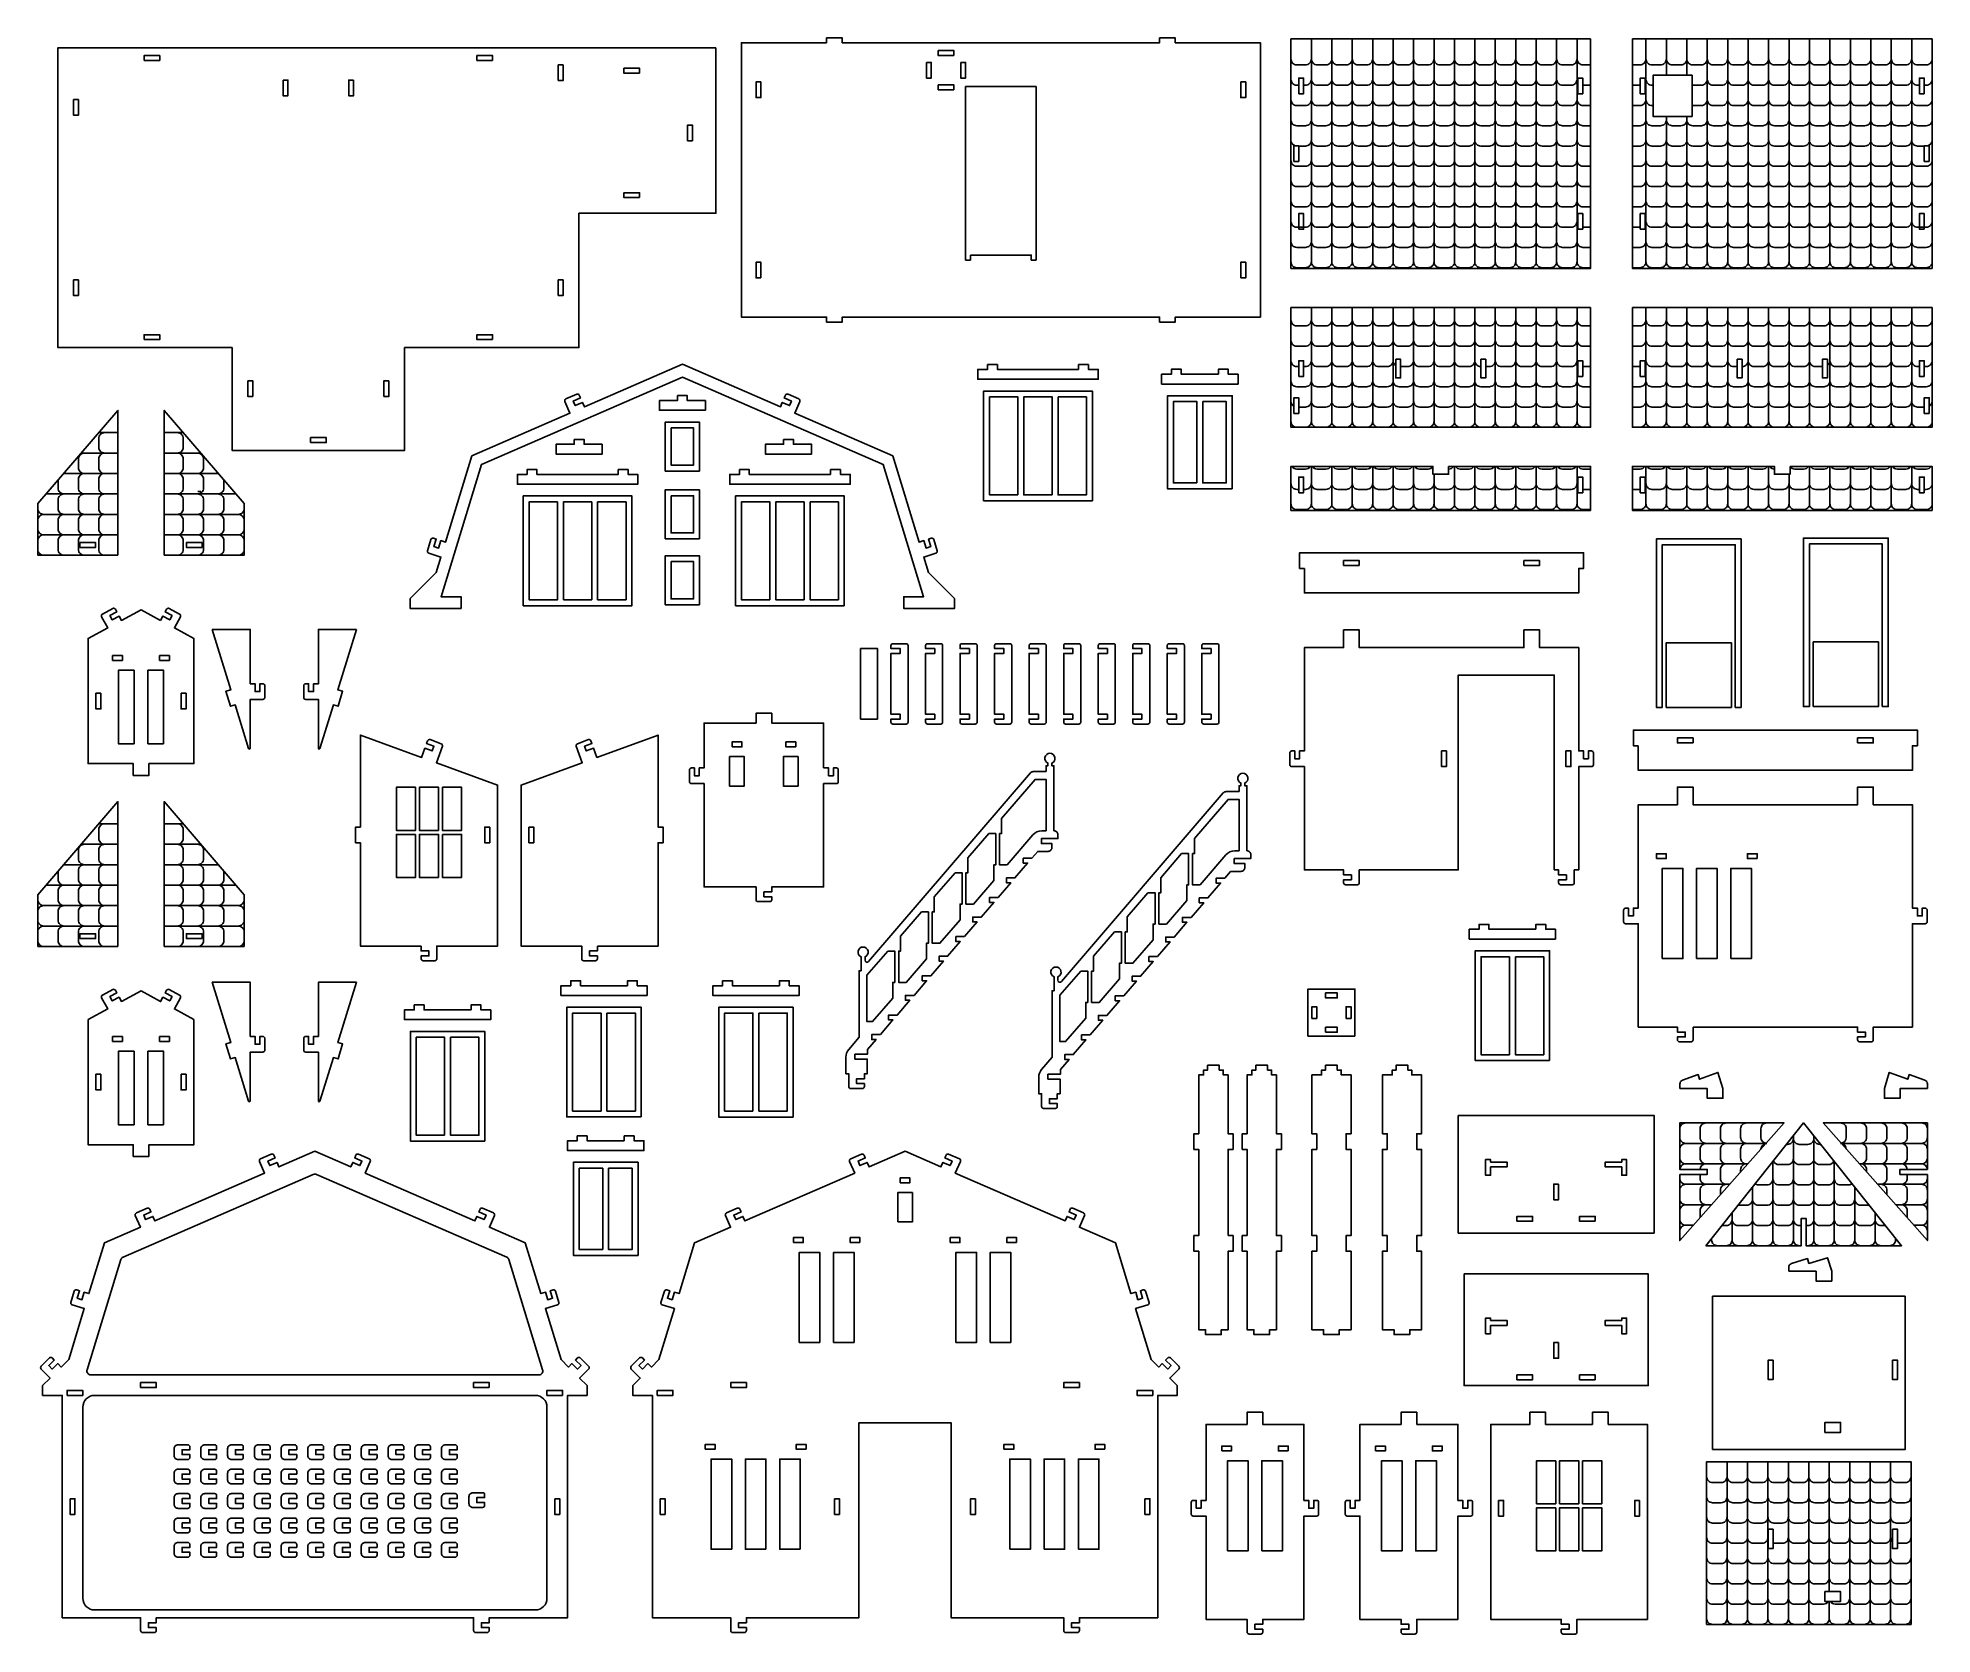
# Model space of a CAD drawing. Extents: x 54.9 to 151.6, y 1985.7 to 2067.1.
import ezdxf

# ---------------------------------------------------------------- set-up
doc = ezdxf.new("R2010")
doc.units = 0
doc.header["$MEASUREMENT"] = 0
doc.layers.add('LAYER1', color=18, linetype='CONTINUOUS')

msp = doc.modelspace()

# ---------------------------------------------------------------- linework, layer by layer
at = {"layer": 'LAYER1'}
for points in [[(95.126, 2066.89), (95.126, 2067.14), (95.926, 2067.14), (95.926, 2066.89), (112.126, 2066.89), (112.126, 2067.14), (112.926, 2067.14), (112.926, 2066.89), (117.276, 2066.89), (117.276, 2052.89), (112.926, 2052.89), (112.926, 2052.64), (112.126, 2052.64), (112.126, 2052.89), (95.926, 2052.89), (95.926, 2052.64), (95.126, 2052.64), (95.126, 2052.89), (90.776, 2052.89), (90.776, 2066.89)], [(134.135, 2067.091), (118.835, 2067.091), (118.835, 2055.376), (134.135, 2055.376)], [(136.273, 2067.091), (151.573, 2067.091), (151.573, 2055.376), (136.273, 2055.376)], [(89.479, 2066.639), (55.879, 2066.639), (55.879, 2051.339), (64.779, 2051.339), (64.779, 2046.089), (73.579, 2046.089), (73.579, 2051.339), (82.479, 2051.339), (82.479, 2058.189), (89.479, 2058.189)], [(60.279, 2065.989), (60.279, 2066.239), (61.079, 2066.239), (61.079, 2065.989)], [(78.079, 2065.989), (78.079, 2066.239), (77.279, 2066.239), (77.279, 2065.989)], [(100.226, 2065.89), (100.476, 2065.89), (100.476, 2065.09), (100.226, 2065.09)], [(101.626, 2066.24), (101.626, 2066.49), (100.826, 2066.49), (100.826, 2066.24)], [(101.976, 2065.89), (102.226, 2065.89), (102.226, 2065.09), (101.976, 2065.09)], [(67.379, 2064.989), (67.379, 2064.189), (67.629, 2064.189), (67.629, 2064.989)], [(70.979, 2064.989), (70.979, 2064.189), (70.729, 2064.189), (70.729, 2064.989)], [(81.429, 2064.964), (81.679, 2064.964), (81.679, 2065.764), (81.429, 2065.764)], [(85.579, 2065.339), (85.579, 2065.589), (84.779, 2065.589), (84.779, 2065.339)], [(91.776, 2064.89), (91.526, 2064.89), (91.526, 2064.09), (91.776, 2064.09)], [(116.276, 2064.89), (116.526, 2064.89), (116.526, 2064.09), (116.276, 2064.09)], [(119.235, 2064.291), (119.485, 2064.291), (119.485, 2065.091), (119.235, 2065.091)], [(133.735, 2064.291), (133.485, 2064.291), (133.485, 2065.091), (133.735, 2065.091)], [(136.673, 2064.291), (136.923, 2064.291), (136.923, 2065.091), (136.673, 2065.091)], [(139.316, 2063.132), (137.323, 2063.132), (137.323, 2065.236), (139.316, 2065.236)], [(151.173, 2064.291), (150.923, 2064.291), (150.923, 2065.091), (151.173, 2065.091)], [(56.929, 2063.989), (56.679, 2063.989), (56.679, 2063.189), (56.929, 2063.189)], [(101.626, 2064.49), (101.626, 2064.74), (100.826, 2064.74), (100.826, 2064.49)], [(102.476, 2056.052), (102.476, 2055.802), (102.226, 2055.802), (102.226, 2064.652), (105.826, 2064.652), (105.826, 2055.802), (105.576, 2055.802), (105.576, 2056.052)], [(88.029, 2061.889), (88.279, 2061.889), (88.279, 2062.689), (88.029, 2062.689)], [(118.985, 2060.833), (119.235, 2060.833), (119.235, 2061.633), (118.985, 2061.633)], [(151.423, 2060.833), (151.173, 2060.833), (151.173, 2061.633), (151.423, 2061.633)], [(85.579, 2058.989), (85.579, 2059.239), (84.779, 2059.239), (84.779, 2058.989)], [(119.235, 2057.376), (119.485, 2057.376), (119.485, 2058.176), (119.235, 2058.176)], [(133.735, 2057.376), (133.485, 2057.376), (133.485, 2058.176), (133.735, 2058.176)], [(136.673, 2057.376), (136.923, 2057.376), (136.923, 2058.176), (136.673, 2058.176)], [(151.173, 2057.376), (150.923, 2057.376), (150.923, 2058.176), (151.173, 2058.176)], [(91.776, 2054.89), (91.526, 2054.89), (91.526, 2055.69), (91.776, 2055.69)], [(116.276, 2054.89), (116.526, 2054.89), (116.526, 2055.69), (116.276, 2055.69)], [(56.929, 2053.989), (56.679, 2053.989), (56.679, 2054.789), (56.929, 2054.789)], [(81.429, 2053.989), (81.679, 2053.989), (81.679, 2054.789), (81.429, 2054.789)], [(134.135, 2053.376), (118.835, 2053.376), (118.835, 2047.266), (134.135, 2047.266)], [(136.273, 2053.376), (151.573, 2053.376), (151.573, 2047.266), (136.273, 2047.266)], [(60.279, 2051.739), (60.279, 2051.989), (61.079, 2051.989), (61.079, 2051.739)], [(78.079, 2051.739), (78.079, 2051.989), (77.279, 2051.989), (77.279, 2051.739)], [(107.997, 2050.217), (107.997, 2050.467), (108.497, 2050.467), (108.497, 2050.217), (108.997, 2050.217), (108.997, 2049.717), (102.847, 2049.717), (102.847, 2050.217), (103.347, 2050.217), (103.347, 2050.467), (103.847, 2050.467), (103.847, 2050.217)], [(119.235, 2049.863), (119.485, 2049.863), (119.485, 2050.663), (119.235, 2050.663)], [(124.185, 2050.738), (124.435, 2050.738), (124.435, 2049.786), (124.185, 2049.786)], [(128.535, 2050.738), (128.785, 2050.738), (128.785, 2049.786), (128.535, 2049.786)], [(133.735, 2049.863), (133.485, 2049.863), (133.485, 2050.663), (133.735, 2050.663)], [(136.673, 2049.863), (136.923, 2049.863), (136.923, 2050.663), (136.673, 2050.663)], [(141.873, 2050.738), (141.623, 2050.738), (141.623, 2049.786), (141.873, 2049.786)], [(146.223, 2050.738), (145.973, 2050.738), (145.973, 2049.786), (146.223, 2049.786)], [(151.173, 2049.863), (150.923, 2049.863), (150.923, 2050.663), (151.173, 2050.663)], [(65.579, 2049.639), (65.829, 2049.639), (65.829, 2048.839), (65.579, 2048.839)], [(72.779, 2049.639), (72.529, 2049.639), (72.529, 2048.839), (72.779, 2048.839)], [(115.136, 2049.975), (115.136, 2050.225), (115.636, 2050.225), (115.636, 2049.975), (116.136, 2049.975), (116.136, 2049.475), (112.236, 2049.475), (112.236, 2049.975), (112.736, 2049.975), (112.736, 2050.225), (113.236, 2050.225), (113.236, 2049.975)], [(87.514, 2048.884), (88.014, 2048.884), (88.014, 2048.634), (88.939, 2048.634), (88.939, 2048.134), (86.589, 2048.134), (86.589, 2048.634), (87.514, 2048.634)], [(108.697, 2043.517), (103.147, 2043.517), (103.147, 2049.117), (108.697, 2049.117)], [(104.897, 2043.817), (103.447, 2043.817), (103.447, 2048.817), (104.897, 2048.817)], [(106.647, 2043.817), (105.197, 2043.817), (105.197, 2048.817), (106.647, 2048.817)], [(106.947, 2048.817), (108.397, 2048.817), (108.397, 2043.817), (106.947, 2043.817)], [(115.836, 2044.125), (112.536, 2044.125), (112.536, 2048.875), (115.836, 2048.875)], [(114.036, 2044.425), (112.836, 2044.425), (112.836, 2048.575), (114.036, 2048.575)], [(114.336, 2048.575), (115.536, 2048.575), (115.536, 2044.425), (114.336, 2044.425)], [(118.985, 2047.976), (119.235, 2047.976), (119.235, 2048.776), (118.985, 2048.776)], [(151.423, 2047.976), (151.173, 2047.976), (151.173, 2048.776), (151.423, 2048.776)], [(88.639, 2045.034), (86.889, 2045.034), (86.889, 2047.534), (88.639, 2047.534)], [(68.779, 2046.489), (68.779, 2046.739), (69.579, 2046.739), (69.579, 2046.489)], [(82.244, 2046.651), (82.744, 2046.651), (82.744, 2046.401), (83.669, 2046.401), (83.669, 2045.901), (81.319, 2045.901), (81.319, 2046.401), (82.244, 2046.401)], [(87.189, 2047.234), (88.339, 2047.234), (88.339, 2045.334), (87.189, 2045.334)], [(92.934, 2046.651), (93.434, 2046.651), (93.434, 2046.401), (94.359, 2046.401), (94.359, 2045.901), (92.009, 2045.901), (92.009, 2046.401), (92.934, 2046.401)], [(80.34, 2044.862), (80.34, 2045.112), (79.84, 2045.112), (79.84, 2044.862), (79.34, 2044.862), (79.34, 2044.362), (85.49, 2044.362), (85.49, 2044.862), (84.99, 2044.862), (84.99, 2045.112), (84.49, 2045.112), (84.49, 2044.862)], [(95.333, 2044.862), (95.333, 2045.112), (95.833, 2045.112), (95.833, 2044.862), (96.333, 2044.862), (96.333, 2044.362), (90.183, 2044.362), (90.183, 2044.862), (90.683, 2044.862), (90.683, 2045.112), (91.183, 2045.112), (91.183, 2044.862)], [(126.885, 2045.266), (126.885, 2044.866), (126.085, 2044.866), (126.085, 2045.266), (118.835, 2045.266), (118.835, 2043.028), (134.135, 2043.028), (134.135, 2045.266)], [(119.235, 2043.924), (119.485, 2043.924), (119.485, 2044.724), (119.235, 2044.724)], [(133.735, 2043.924), (133.485, 2043.924), (133.485, 2044.724), (133.735, 2044.724)], [(144.323, 2045.266), (151.573, 2045.266), (151.573, 2043.028), (136.273, 2043.028), (136.273, 2045.266), (143.523, 2045.266), (143.523, 2044.866), (144.323, 2044.866)], [(136.673, 2043.924), (136.923, 2043.924), (136.923, 2044.724), (136.673, 2044.724)], [(151.173, 2043.924), (150.923, 2043.924), (150.923, 2044.724), (151.173, 2044.724)], [(79.64, 2038.162), (85.19, 2038.162), (85.19, 2043.762), (79.64, 2043.762)], [(88.639, 2041.576), (86.889, 2041.576), (86.889, 2044.076), (88.639, 2044.076)], [(87.189, 2043.776), (88.339, 2043.776), (88.339, 2041.876), (87.189, 2041.876)], [(96.033, 2038.162), (90.483, 2038.162), (90.483, 2043.762), (96.033, 2043.762)], [(81.39, 2043.462), (79.94, 2043.462), (79.94, 2038.462), (81.39, 2038.462)], [(81.69, 2038.462), (83.14, 2038.462), (83.14, 2043.462), (81.69, 2043.462)], [(83.44, 2038.462), (84.89, 2038.462), (84.89, 2043.462), (83.44, 2043.462)], [(92.233, 2038.462), (90.783, 2038.462), (90.783, 2043.462), (92.233, 2043.462)], [(93.983, 2038.462), (92.533, 2038.462), (92.533, 2043.462), (93.983, 2043.462)], [(94.283, 2043.462), (95.733, 2043.462), (95.733, 2038.462), (94.283, 2038.462)], [(149.029, 2033.014), (149.029, 2041.314), (145.304, 2041.314), (145.304, 2033.014), (145.004, 2033.014), (145.004, 2041.614), (149.329, 2041.614), (149.329, 2033.014)], [(57.008, 2041.133), (57.008, 2041.383), (57.808, 2041.383), (57.808, 2041.133)], [(63.242, 2041.133), (63.242, 2041.383), (62.442, 2041.383), (62.442, 2041.133)], [(88.639, 2038.21), (86.889, 2038.21), (86.889, 2040.71), (88.639, 2040.71)], [(119.528, 2040.067), (119.528, 2038.817), (133.528, 2038.817), (133.528, 2040.067), (133.778, 2040.067), (133.778, 2040.867), (119.278, 2040.867), (119.278, 2040.067)], [(141.522, 2032.972), (141.522, 2041.272), (137.797, 2041.272), (137.797, 2032.972), (137.497, 2032.972), (137.497, 2041.572), (141.822, 2041.572), (141.822, 2032.972)], [(87.189, 2040.41), (88.339, 2040.41), (88.339, 2038.51), (87.189, 2038.51)], [(122.328, 2040.217), (122.328, 2040.467), (121.528, 2040.467), (121.528, 2040.217)], [(130.728, 2040.217), (130.728, 2040.467), (131.528, 2040.467), (131.528, 2040.217)], [(97.735, 2032.373), (96.862, 2032.373), (96.862, 2035.973), (97.735, 2035.973)], [(137.997, 2032.972), (141.322, 2032.972), (141.322, 2036.272), (137.997, 2036.272)], [(145.504, 2033.014), (148.829, 2033.014), (148.829, 2036.314), (145.504, 2036.314)], [(58.675, 2035.37), (59.175, 2035.37), (59.175, 2035.62), (58.675, 2035.62)], [(59.775, 2031.12), (58.975, 2031.12), (58.975, 2034.87), (59.775, 2034.87)], [(61.275, 2031.12), (60.475, 2031.12), (60.475, 2034.87), (61.275, 2034.87)], [(61.575, 2035.37), (61.075, 2035.37), (61.075, 2035.62), (61.575, 2035.62)], [(58.075, 2033.695), (57.825, 2033.695), (57.825, 2032.895), (58.075, 2032.895)], [(62.175, 2033.695), (62.425, 2033.695), (62.425, 2032.895), (62.175, 2032.895)], [(90.302, 2030.958), (90.802, 2030.958), (90.802, 2031.208), (90.302, 2031.208)], [(93.552, 2030.958), (93.052, 2030.958), (93.052, 2031.208), (93.552, 2031.208)], [(136.571, 2031.01), (136.571, 2029.76), (150.571, 2029.76), (150.571, 2031.01), (150.821, 2031.01), (150.821, 2031.81), (136.321, 2031.81), (136.321, 2031.01)], [(139.371, 2031.16), (139.371, 2031.41), (138.571, 2031.41), (138.571, 2031.16)], [(147.771, 2031.16), (147.771, 2031.41), (148.571, 2031.41), (148.571, 2031.16)], [(90.177, 2028.958), (90.927, 2028.958), (90.927, 2030.458), (90.177, 2030.458)], [(93.677, 2028.958), (92.927, 2028.958), (92.927, 2030.458), (93.677, 2030.458)], [(126.528, 2030.749), (126.778, 2030.749), (126.778, 2029.949), (126.528, 2029.949)], [(132.878, 2030.749), (133.128, 2030.749), (133.128, 2029.949), (132.878, 2029.949)], [(74.14, 2028.892), (73.165, 2028.892), (73.165, 2026.692), (74.14, 2026.692)], [(75.315, 2026.692), (74.34, 2026.692), (74.34, 2028.892), (75.315, 2028.892)], [(75.515, 2028.892), (76.49, 2028.892), (76.49, 2026.692), (75.515, 2026.692)], [(74.14, 2026.492), (73.165, 2026.492), (73.165, 2024.292), (74.14, 2024.292)], [(75.315, 2024.292), (74.34, 2024.292), (74.34, 2026.492), (75.315, 2026.492)], [(75.515, 2026.492), (76.49, 2026.492), (76.49, 2024.292), (75.515, 2024.292)], [(77.928, 2026.867), (77.678, 2026.867), (77.678, 2026.067), (77.928, 2026.067)], [(79.928, 2026.867), (80.178, 2026.867), (80.178, 2026.067), (79.928, 2026.067)], [(103.406, 2026.535), (103.764, 2026.535), (103.764, 2024.935), (103.664, 2024.935), (103.664, 2024.135), (102.633, 2022.935), (102.246, 2022.935), (102.246, 2024.535), (102.346, 2024.535), (102.346, 2025.3)], [(113.256, 2025.514), (113.614, 2025.514), (113.614, 2023.914), (113.514, 2023.914), (113.514, 2023.114), (112.483, 2021.914), (112.096, 2021.914), (112.096, 2023.514), (112.196, 2023.514), (112.196, 2024.28)], [(137.496, 2025.252), (137.996, 2025.252), (137.996, 2025.502), (137.496, 2025.502)], [(142.646, 2025.252), (142.146, 2025.252), (142.146, 2025.502), (142.646, 2025.502)], [(101.688, 2024.535), (102.046, 2024.535), (102.046, 2022.935), (101.946, 2022.935), (101.946, 2022.135), (100.915, 2020.935), (100.527, 2020.935), (100.527, 2022.535), (100.627, 2022.535), (100.627, 2023.3)], [(137.796, 2020.152), (138.846, 2020.152), (138.846, 2024.752), (137.796, 2024.752)], [(139.546, 2020.152), (140.596, 2020.152), (140.596, 2024.752), (139.546, 2024.752)], [(141.296, 2020.152), (142.346, 2020.152), (142.346, 2024.752), (141.296, 2024.752)], [(111.538, 2023.514), (111.896, 2023.514), (111.896, 2021.914), (111.796, 2021.914), (111.796, 2021.114), (110.765, 2019.914), (110.378, 2019.914), (110.378, 2021.514), (110.478, 2021.514), (110.478, 2022.28)], [(99.97, 2022.535), (100.327, 2022.535), (100.327, 2020.935), (100.227, 2020.935), (100.227, 2020.135), (99.197, 2018.935), (98.809, 2018.935), (98.809, 2020.535), (98.909, 2020.535), (98.909, 2021.3)], [(57.008, 2021.17), (57.008, 2021.42), (57.808, 2021.42), (57.808, 2021.17)], [(63.242, 2021.17), (63.242, 2021.42), (62.442, 2021.42), (62.442, 2021.17)], [(109.82, 2021.514), (110.178, 2021.514), (110.178, 2019.914), (110.078, 2019.914), (110.078, 2019.114), (109.047, 2017.914), (108.659, 2017.914), (108.659, 2019.514), (108.759, 2019.514), (108.759, 2020.28)], [(131.344, 2021.648), (131.344, 2021.898), (131.844, 2021.898), (131.844, 2021.648), (132.344, 2021.648), (132.344, 2021.148), (127.944, 2021.148), (127.944, 2021.648), (128.444, 2021.648), (128.444, 2021.898), (128.944, 2021.898), (128.944, 2021.648)], [(98.252, 2020.535), (98.609, 2020.535), (98.609, 2018.935), (98.509, 2018.935), (98.509, 2018.135), (97.478, 2016.935), (97.191, 2016.935), (97.191, 2019.3)], [(132.044, 2014.948), (128.244, 2014.948), (128.244, 2020.548), (132.044, 2020.548)], [(108.102, 2019.514), (108.459, 2019.514), (108.459, 2017.914), (108.359, 2017.914), (108.359, 2017.114), (107.329, 2015.914), (107.041, 2015.914), (107.041, 2018.28)], [(129.994, 2015.248), (128.544, 2015.248), (128.544, 2020.248), (129.994, 2020.248)], [(130.294, 2020.248), (131.744, 2020.248), (131.744, 2015.248), (130.294, 2015.248)], [(84.964, 2018.768), (84.964, 2019.018), (85.464, 2019.018), (85.464, 2018.768), (85.964, 2018.768), (85.964, 2018.268), (81.564, 2018.268), (81.564, 2018.768), (82.064, 2018.768), (82.064, 2019.018), (82.564, 2019.018), (82.564, 2018.768)], [(92.721, 2018.767), (92.721, 2019.017), (93.221, 2019.017), (93.221, 2018.767), (93.721, 2018.767), (93.721, 2018.267), (89.321, 2018.267), (89.321, 2018.767), (89.821, 2018.767), (89.821, 2019.017), (90.321, 2019.017), (90.321, 2018.767)], [(122.104, 2016.196), (119.704, 2016.196), (119.704, 2018.596), (122.104, 2018.596)], [(76.978, 2017.536), (76.978, 2017.786), (77.478, 2017.786), (77.478, 2017.536), (77.978, 2017.536), (77.978, 2017.036), (73.578, 2017.036), (73.578, 2017.536), (74.078, 2017.536), (74.078, 2017.786), (74.578, 2017.786), (74.578, 2017.536)], [(85.664, 2012.068), (81.864, 2012.068), (81.864, 2017.668), (85.664, 2017.668)], [(93.421, 2012.067), (89.621, 2012.067), (89.621, 2017.667), (93.421, 2017.667)], [(119.904, 2017.096), (119.904, 2017.696), (120.154, 2017.696), (120.154, 2017.096)], [(120.604, 2018.396), (121.204, 2018.396), (121.204, 2018.146), (120.604, 2018.146)], [(121.904, 2017.096), (121.904, 2017.696), (121.654, 2017.696), (121.654, 2017.096)], [(83.614, 2012.368), (82.164, 2012.368), (82.164, 2017.368), (83.614, 2017.368)], [(83.914, 2017.368), (85.364, 2017.368), (85.364, 2012.368), (83.914, 2012.368)], [(91.371, 2012.367), (89.921, 2012.367), (89.921, 2017.367), (91.371, 2017.367)], [(91.671, 2017.367), (93.121, 2017.367), (93.121, 2012.367), (91.671, 2012.367)], [(120.604, 2016.396), (121.204, 2016.396), (121.204, 2016.646), (120.604, 2016.646)], [(58.675, 2015.924), (59.175, 2015.924), (59.175, 2016.174), (58.675, 2016.174)], [(61.575, 2015.924), (61.075, 2015.924), (61.075, 2016.174), (61.575, 2016.174)], [(77.678, 2010.836), (73.878, 2010.836), (73.878, 2016.436), (77.678, 2016.436)], [(75.628, 2011.136), (74.178, 2011.136), (74.178, 2016.136), (75.628, 2016.136)], [(75.928, 2016.136), (77.378, 2016.136), (77.378, 2011.136), (75.928, 2011.136)], [(59.775, 2011.674), (58.975, 2011.674), (58.975, 2015.424), (59.775, 2015.424)], [(61.275, 2011.674), (60.475, 2011.674), (60.475, 2015.424), (61.275, 2015.424)], [(115.629, 2006.012), (115.629, 2010.412), (115.879, 2010.412), (115.879, 2011.212), (115.629, 2011.212), (115.629, 2014.212), (115.379, 2014.212), (115.379, 2014.462), (115.179, 2014.462), (115.179, 2014.712), (114.579, 2014.712), (114.579, 2014.462), (114.379, 2014.462), (114.379, 2014.212), (114.129, 2014.212), (114.129, 2011.212), (113.879, 2011.212), (113.879, 2010.412), (114.129, 2010.412), (114.129, 2006.012), (113.879, 2006.012), (113.879, 2005.212), (114.129, 2005.212), (114.129, 2001.212), (114.479, 2001.212), (114.479, 2000.962), (115.279, 2000.962), (115.279, 2001.212), (115.629, 2001.212), (115.629, 2005.212), (115.879, 2005.212), (115.879, 2006.012)], [(116.598, 2006.012), (116.598, 2010.412), (116.348, 2010.412), (116.348, 2011.212), (116.598, 2011.212), (116.598, 2014.212), (116.848, 2014.212), (116.848, 2014.462), (117.048, 2014.462), (117.048, 2014.712), (117.648, 2014.712), (117.648, 2014.462), (117.848, 2014.462), (117.848, 2014.212), (118.098, 2014.212), (118.098, 2011.212), (118.348, 2011.212), (118.348, 2010.412), (118.098, 2010.412), (118.098, 2006.012), (118.348, 2006.012), (118.348, 2005.212), (118.098, 2005.212), (118.098, 2001.212), (117.748, 2001.212), (117.748, 2000.962), (116.948, 2000.962), (116.948, 2001.212), (116.598, 2001.212), (116.598, 2005.212), (116.348, 2005.212), (116.348, 2006.012)], [(121.904, 2011.212), (121.654, 2011.212), (121.654, 2010.412), (121.904, 2010.412), (121.904, 2006.012), (121.654, 2006.012), (121.654, 2005.212), (121.904, 2005.212), (121.904, 2001.212), (121.304, 2001.212), (121.304, 2000.962), (120.504, 2000.962), (120.504, 2001.212), (119.904, 2001.212), (119.904, 2005.212), (120.154, 2005.212), (120.154, 2006.012), (119.904, 2006.012), (119.904, 2010.412), (120.154, 2010.412), (120.154, 2011.212), (119.904, 2011.212), (119.904, 2014.212), (120.404, 2014.212), (120.404, 2014.462), (120.604, 2014.462), (120.604, 2014.712), (121.204, 2014.712), (121.204, 2014.462), (121.404, 2014.462), (121.404, 2014.212), (121.904, 2014.212)], [(123.506, 2011.212), (123.756, 2011.212), (123.756, 2010.412), (123.506, 2010.412), (123.506, 2006.012), (123.756, 2006.012), (123.756, 2005.212), (123.506, 2005.212), (123.506, 2001.212), (124.106, 2001.212), (124.106, 2000.962), (124.906, 2000.962), (124.906, 2001.212), (125.506, 2001.212), (125.506, 2005.212), (125.256, 2005.212), (125.256, 2006.012), (125.506, 2006.012), (125.506, 2010.412), (125.256, 2010.412), (125.256, 2011.212), (125.506, 2011.212), (125.506, 2014.212), (125.006, 2014.212), (125.006, 2014.462), (124.806, 2014.462), (124.806, 2014.712), (124.206, 2014.712), (124.206, 2014.462), (124.006, 2014.462), (124.006, 2014.212), (123.506, 2014.212)], [(58.075, 2014.249), (57.825, 2014.249), (57.825, 2013.449), (58.075, 2013.449)], [(62.175, 2014.249), (62.425, 2014.249), (62.425, 2013.449), (62.175, 2013.449)], [(127.377, 2012.145), (137.377, 2012.145), (137.377, 2006.145), (127.377, 2006.145)], [(138.692, 2009.139), (140.092, 2009.139), (140.092, 2009.389), (138.692, 2009.389), (138.692, 2011.764), (144.013, 2011.764), (138.692, 2005.764)], [(140.013, 2005.495), (145.013, 2011.764), (150.013, 2005.495), (145.138, 2005.495), (145.138, 2006.895), (144.888, 2006.895), (144.888, 2005.495)], [(151.333, 2009.139), (149.933, 2009.139), (149.933, 2009.389), (151.333, 2009.389), (151.333, 2011.764), (146.013, 2011.764), (151.333, 2005.764)], [(84.801, 2010.854), (84.801, 2011.104), (85.301, 2011.104), (85.301, 2010.854), (85.801, 2010.854), (85.801, 2010.354), (81.901, 2010.354), (81.901, 2010.854), (82.401, 2010.854), (82.401, 2011.104), (82.901, 2011.104), (82.901, 2010.854)], [(85.501, 2005.004), (82.201, 2005.004), (82.201, 2009.754), (85.501, 2009.754)], [(129.027, 2009.77), (129.873, 2009.77), (129.873, 2009.52), (129.027, 2009.52), (129.027, 2009.095), (128.777, 2009.095), (128.777, 2009.895), (129.027, 2009.895)], [(135.727, 2009.77), (134.881, 2009.77), (134.881, 2009.52), (135.727, 2009.52), (135.727, 2009.095), (135.977, 2009.095), (135.977, 2009.895), (135.727, 2009.895)], [(83.701, 2005.304), (82.501, 2005.304), (82.501, 2009.454), (83.701, 2009.454)], [(84.001, 2009.454), (85.201, 2009.454), (85.201, 2005.304), (84.001, 2005.304)], [(98.883, 2008.709), (99.383, 2008.709), (99.383, 2008.959), (98.883, 2008.959)], [(98.758, 2006.709), (99.508, 2006.709), (99.508, 2008.209), (98.758, 2008.209)], [(132.502, 2008.642), (132.252, 2008.642), (132.252, 2007.842), (132.502, 2007.842)], [(130.377, 2006.745), (130.377, 2006.995), (131.177, 2006.995), (131.177, 2006.745)], [(134.377, 2006.745), (134.377, 2006.995), (133.577, 2006.995), (133.577, 2006.745)], [(93.433, 2005.659), (93.933, 2005.659), (93.933, 2005.909), (93.433, 2005.909)], [(96.833, 2005.659), (96.333, 2005.659), (96.333, 2005.909), (96.833, 2005.909)], [(101.433, 2005.659), (101.933, 2005.659), (101.933, 2005.909), (101.433, 2005.909)], [(104.833, 2005.659), (104.333, 2005.659), (104.333, 2005.909), (104.833, 2005.909)], [(94.783, 2000.559), (93.733, 2000.559), (93.733, 2005.159), (94.783, 2005.159)], [(96.533, 2000.559), (95.483, 2000.559), (95.483, 2005.159), (96.533, 2005.159)], [(101.733, 2000.559), (102.783, 2000.559), (102.783, 2005.159), (101.733, 2005.159)], [(103.483, 2000.559), (104.533, 2000.559), (104.533, 2005.159), (103.483, 2005.159)], [(127.677, 2004.057), (137.077, 2004.057), (137.077, 1998.357), (127.677, 1998.357)], [(150.203, 2002.919), (140.362, 2002.919), (140.362, 1995.099), (150.203, 1995.099)], [(129.027, 2001.682), (129.873, 2001.682), (129.873, 2001.432), (129.027, 2001.432), (129.027, 2001.007), (128.777, 2001.007), (128.777, 2001.807), (129.027, 2001.807)], [(135.727, 2001.682), (134.881, 2001.682), (134.881, 2001.432), (135.727, 2001.432), (135.727, 2001.007), (135.977, 2001.007), (135.977, 2001.807), (135.727, 2001.807)], [(132.502, 2000.553), (132.252, 2000.553), (132.252, 1999.753), (132.502, 1999.753)], [(143.453, 1999.665), (143.203, 1999.665), (143.203, 1998.665), (143.453, 1998.665)], [(149.553, 1999.665), (149.803, 1999.665), (149.803, 1998.665), (149.553, 1998.665)], [(56.353, 1997.859), (56.353, 1998.109), (57.153, 1998.109), (57.153, 1997.859)], [(60.103, 1998.259), (60.103, 1998.509), (60.903, 1998.509), (60.903, 1998.259)], [(77.903, 1998.259), (77.903, 1998.509), (77.103, 1998.509), (77.103, 1998.259)], [(81.653, 1997.859), (81.653, 1998.109), (80.853, 1998.109), (80.853, 1997.859)], [(86.483, 1997.859), (86.483, 1998.109), (87.283, 1998.109), (87.283, 1997.859)], [(90.233, 1998.259), (90.233, 1998.509), (91.033, 1998.509), (91.033, 1998.259)], [(108.033, 1998.259), (108.033, 1998.509), (107.233, 1998.509), (107.233, 1998.259)], [(111.783, 1997.859), (111.783, 1998.109), (110.983, 1998.109), (110.983, 1997.859)], [(130.377, 1998.657), (130.377, 1998.907), (131.177, 1998.907), (131.177, 1998.657)], [(134.377, 1998.657), (134.377, 1998.907), (133.577, 1998.907), (133.577, 1998.657)], [(146.103, 1995.97), (146.903, 1995.97), (146.903, 1996.479), (146.103, 1996.479)], [(88.933, 1995.109), (89.433, 1995.109), (89.433, 1995.359), (88.933, 1995.359)], [(94.083, 1995.109), (93.583, 1995.109), (93.583, 1995.359), (94.083, 1995.359)], [(104.183, 1995.109), (104.683, 1995.109), (104.683, 1995.359), (104.183, 1995.359)], [(109.333, 1995.109), (108.833, 1995.109), (108.833, 1995.359), (109.333, 1995.359)], [(115.3, 1995.026), (115.8, 1995.026), (115.8, 1995.276), (115.3, 1995.276)], [(118.7, 1995.026), (118.2, 1995.026), (118.2, 1995.276), (118.7, 1995.276)], [(123.162, 1995.026), (123.662, 1995.026), (123.662, 1995.276), (123.162, 1995.276)], [(126.562, 1995.026), (126.062, 1995.026), (126.062, 1995.276), (126.562, 1995.276)], [(90.283, 1990.009), (89.233, 1990.009), (89.233, 1994.609), (90.283, 1994.609)], [(92.033, 1990.009), (90.983, 1990.009), (90.983, 1994.609), (92.033, 1994.609)], [(93.783, 1990.009), (92.733, 1990.009), (92.733, 1994.609), (93.783, 1994.609)], [(104.483, 1990.009), (105.533, 1990.009), (105.533, 1994.609), (104.483, 1994.609)], [(106.233, 1990.009), (107.283, 1990.009), (107.283, 1994.609), (106.233, 1994.609)], [(107.983, 1990.009), (109.033, 1990.009), (109.033, 1994.609), (107.983, 1994.609)], [(115.6, 1989.926), (116.65, 1989.926), (116.65, 1994.526), (115.6, 1994.526)], [(117.35, 1989.926), (118.4, 1989.926), (118.4, 1994.526), (117.35, 1994.526)], [(124.512, 1989.926), (123.462, 1989.926), (123.462, 1994.526), (124.512, 1994.526)], [(126.262, 1989.926), (125.212, 1989.926), (125.212, 1994.526), (126.262, 1994.526)], [(132.353, 1994.526), (131.378, 1994.526), (131.378, 1992.326), (132.353, 1992.326)], [(133.528, 1992.326), (132.553, 1992.326), (132.553, 1994.526), (133.528, 1994.526)], [(133.728, 1994.526), (134.703, 1994.526), (134.703, 1992.326), (133.728, 1992.326)], [(140.062, 1986.171), (150.503, 1986.171), (150.503, 1994.471), (140.062, 1994.471)], [(56.503, 1992.584), (56.753, 1992.584), (56.753, 1991.784), (56.503, 1991.784)], [(81.253, 1992.584), (81.503, 1992.584), (81.503, 1991.784), (81.253, 1991.784)], [(86.633, 1992.584), (86.883, 1992.584), (86.883, 1991.784), (86.633, 1991.784)], [(95.533, 1992.584), (95.783, 1992.584), (95.783, 1991.784), (95.533, 1991.784)], [(102.733, 1992.584), (102.483, 1992.584), (102.483, 1991.784), (102.733, 1991.784)], [(111.383, 1992.584), (111.633, 1992.584), (111.633, 1991.784), (111.383, 1991.784)], [(129.44, 1992.501), (129.69, 1992.501), (129.69, 1991.701), (129.44, 1991.701)], [(136.64, 1992.501), (136.39, 1992.501), (136.39, 1991.701), (136.64, 1991.701)], [(132.353, 1992.126), (131.378, 1992.126), (131.378, 1989.926), (132.353, 1989.926)], [(133.528, 1989.926), (132.553, 1989.926), (132.553, 1992.126), (133.528, 1992.126)], [(133.728, 1992.126), (134.703, 1992.126), (134.703, 1989.926), (133.728, 1989.926)], [(143.453, 1991.037), (143.203, 1991.037), (143.203, 1990.037), (143.453, 1990.037)], [(149.553, 1991.037), (149.803, 1991.037), (149.803, 1990.037), (149.553, 1990.037)], [(146.103, 1987.341), (146.903, 1987.341), (146.903, 1987.85), (146.103, 1987.85)]]:
    msp.add_lwpolyline(points, close=True, dxfattribs=at)
for points in [[(119.879, 2067.091), (119.879, 2066.062, -0.414214), (119.579, 2065.762), (119.135, 2065.762, -0.414214), (118.835, 2066.062), (118.835, 2067.091)], [(119.879, 2067.091), (119.879, 2066.062, 0.414214), (120.179, 2065.762), (120.623, 2065.762, 0.414214), (120.923, 2066.062), (120.923, 2067.091)], [(121.966, 2067.091), (121.966, 2066.062, -0.414214), (121.666, 2065.762), (121.223, 2065.762, -0.414214), (120.923, 2066.062), (120.923, 2067.091)], [(121.966, 2067.091), (121.966, 2066.062, 0.414214), (122.266, 2065.762), (122.71, 2065.762, 0.414214), (123.01, 2066.062), (123.01, 2067.091)], [(124.054, 2067.091), (124.054, 2066.062, -0.414214), (123.754, 2065.762), (123.31, 2065.762, -0.414214), (123.01, 2066.062), (123.01, 2067.091)], [(124.054, 2067.091), (124.054, 2066.062, 0.414214), (124.354, 2065.762), (124.797, 2065.762, 0.414214), (125.097, 2066.062), (125.097, 2067.091)], [(126.141, 2067.091), (126.141, 2066.062, -0.414214), (125.841, 2065.762), (125.397, 2065.762, -0.414214), (125.097, 2066.062), (125.097, 2067.091)], [(126.141, 2067.091), (126.141, 2066.062, 0.414214), (126.441, 2065.762), (126.885, 2065.762, 0.414214), (127.185, 2066.062), (127.185, 2067.091)], [(128.228, 2067.091), (128.228, 2066.062, -0.414214), (127.928, 2065.762), (127.485, 2065.762, -0.414214), (127.185, 2066.062), (127.185, 2067.091)], [(128.228, 2067.091), (128.228, 2066.062, 0.414214), (128.528, 2065.762), (128.972, 2065.762, 0.414214), (129.272, 2066.062), (129.272, 2067.091)], [(130.316, 2067.091), (130.316, 2066.062, -0.414214), (130.016, 2065.762), (129.572, 2065.762, -0.414214), (129.272, 2066.062), (129.272, 2067.091)], [(130.316, 2067.091), (130.316, 2066.062, 0.414214), (130.616, 2065.762), (131.059, 2065.762, 0.414214), (131.359, 2066.062), (131.359, 2067.091)], [(132.403, 2067.091), (132.403, 2066.062, -0.414214), (132.103, 2065.762), (131.659, 2065.762, -0.414214), (131.359, 2066.062), (131.359, 2067.091)], [(132.403, 2067.091), (132.403, 2066.062, 0.414214), (132.703, 2065.762), (133.146, 2065.762, 0.414214), (133.446, 2066.062), (133.446, 2067.091)], [(134.135, 2065.762), (133.746, 2065.762, -0.414214), (133.446, 2066.062), (133.446, 2067.091)], [(136.273, 2065.762), (136.662, 2065.762, 0.414214), (136.962, 2066.062), (136.962, 2067.091)], [(138.005, 2067.091), (138.005, 2066.062, -0.414214), (137.705, 2065.762), (137.262, 2065.762, -0.414214), (136.962, 2066.062), (136.962, 2067.091)], [(138.005, 2067.091), (138.005, 2066.062, 0.414214), (138.305, 2065.762), (138.749, 2065.762, 0.414214), (139.049, 2066.062), (139.049, 2067.091)], [(140.093, 2067.091), (140.093, 2066.062, -0.414214), (139.793, 2065.762), (139.349, 2065.762, -0.414214), (139.049, 2066.062), (139.049, 2067.091)], [(140.093, 2067.091), (140.093, 2066.062, 0.414214), (140.393, 2065.762), (140.836, 2065.762, 0.414214), (141.136, 2066.062), (141.136, 2067.091)], [(142.18, 2067.091), (142.18, 2066.062, -0.414214), (141.88, 2065.762), (141.436, 2065.762, -0.414214), (141.136, 2066.062), (141.136, 2067.091)], [(142.18, 2067.091), (142.18, 2066.062, 0.414214), (142.48, 2065.762), (142.924, 2065.762, 0.414214), (143.224, 2066.062), (143.224, 2067.091)], [(144.267, 2067.091), (144.267, 2066.062, -0.414214), (143.967, 2065.762), (143.524, 2065.762, -0.414214), (143.224, 2066.062), (143.224, 2067.091)], [(144.267, 2067.091), (144.267, 2066.062, 0.414214), (144.567, 2065.762), (145.011, 2065.762, 0.414214), (145.311, 2066.062), (145.311, 2067.091)], [(146.355, 2067.091), (146.355, 2066.062, -0.414214), (146.055, 2065.762), (145.611, 2065.762, -0.414214), (145.311, 2066.062), (145.311, 2067.091)], [(146.355, 2067.091), (146.355, 2066.062, 0.414214), (146.655, 2065.762), (147.098, 2065.762, 0.414214), (147.398, 2066.062), (147.398, 2067.091)], [(148.442, 2067.091), (148.442, 2066.062, -0.414214), (148.142, 2065.762), (147.698, 2065.762, -0.414214), (147.398, 2066.062), (147.398, 2067.091)], [(148.442, 2067.091), (148.442, 2066.062, 0.414214), (148.742, 2065.762), (149.185, 2065.762, 0.414214), (149.485, 2066.062), (149.485, 2067.091)], [(150.529, 2067.091), (150.529, 2066.062, -0.414214), (150.229, 2065.762), (149.785, 2065.762, -0.414214), (149.485, 2066.062), (149.485, 2067.091)], [(150.529, 2067.091), (150.529, 2066.062, 0.414214), (150.829, 2065.762), (151.273, 2065.762, 0.414214), (151.573, 2066.062), (151.573, 2067.091)], [(119.235, 2064.727), (119.135, 2064.727, -0.414214), (118.835, 2065.027), (118.835, 2066.062)], [(119.879, 2066.062), (119.879, 2065.027, -0.414214), (119.579, 2064.727), (119.485, 2064.727)], [(119.879, 2066.062), (119.879, 2065.027, 0.414214), (120.179, 2064.727), (120.623, 2064.727, 0.414214), (120.923, 2065.027), (120.923, 2066.062)], [(121.966, 2066.062), (121.966, 2065.027, -0.414214), (121.666, 2064.727), (121.223, 2064.727, -0.414214), (120.923, 2065.027), (120.923, 2066.062)], [(121.966, 2066.062), (121.966, 2065.027, 0.414214), (122.266, 2064.727), (122.71, 2064.727, 0.414214), (123.01, 2065.027), (123.01, 2066.062)], [(124.054, 2066.062), (124.054, 2065.027, -0.414214), (123.754, 2064.727), (123.31, 2064.727, -0.414214), (123.01, 2065.027), (123.01, 2066.062)], [(124.054, 2066.062), (124.054, 2065.027, 0.414214), (124.354, 2064.727), (124.797, 2064.727, 0.414214), (125.097, 2065.027), (125.097, 2066.062)], [(126.141, 2066.062), (126.141, 2065.027, -0.414214), (125.841, 2064.727), (125.397, 2064.727, -0.414214), (125.097, 2065.027), (125.097, 2066.062)], [(126.141, 2066.062), (126.141, 2065.027, 0.414214), (126.441, 2064.727), (126.885, 2064.727, 0.414214), (127.185, 2065.027), (127.185, 2066.062)], [(128.228, 2066.062), (128.228, 2065.027, -0.414214), (127.928, 2064.727), (127.485, 2064.727, -0.414214), (127.185, 2065.027), (127.185, 2066.062)], [(128.228, 2066.062), (128.228, 2065.027, 0.414214), (128.528, 2064.727), (128.972, 2064.727, 0.414214), (129.272, 2065.027), (129.272, 2066.062)], [(130.316, 2066.062), (130.316, 2065.027, -0.414214), (130.016, 2064.727), (129.572, 2064.727, -0.414214), (129.272, 2065.027), (129.272, 2066.062)], [(130.316, 2066.062), (130.316, 2065.027, 0.414214), (130.616, 2064.727), (131.059, 2064.727, 0.414214), (131.359, 2065.027), (131.359, 2066.062)], [(132.403, 2066.062), (132.403, 2065.027, -0.414214), (132.103, 2064.727), (131.659, 2064.727, -0.414214), (131.359, 2065.027), (131.359, 2066.062)], [(132.403, 2066.062), (132.403, 2065.027, 0.414214), (132.703, 2064.727), (133.146, 2064.727, 0.414214), (133.446, 2065.027), (133.446, 2066.062)], [(133.485, 2064.879, -0.129526), (133.446, 2065.027), (133.446, 2066.062)], [(136.923, 2064.879, 0.129526), (136.962, 2065.027), (136.962, 2066.062)], [(137.323, 2064.727), (137.262, 2064.727, -0.414214), (136.962, 2065.027), (136.962, 2066.062)], [(140.093, 2066.062), (140.093, 2065.027, -0.414214), (139.793, 2064.727), (139.349, 2064.727, -0.027222), (139.316, 2064.729)], [(140.093, 2066.062), (140.093, 2065.027, 0.414214), (140.393, 2064.727), (140.836, 2064.727, 0.414214), (141.136, 2065.027), (141.136, 2066.062)], [(142.18, 2066.062), (142.18, 2065.027, -0.414214), (141.88, 2064.727), (141.436, 2064.727, -0.414214), (141.136, 2065.027), (141.136, 2066.062)], [(142.18, 2066.062), (142.18, 2065.027, 0.414214), (142.48, 2064.727), (142.924, 2064.727, 0.414214), (143.224, 2065.027), (143.224, 2066.062)], [(144.267, 2066.062), (144.267, 2065.027, -0.414214), (143.967, 2064.727), (143.524, 2064.727, -0.414214), (143.224, 2065.027), (143.224, 2066.062)], [(144.267, 2066.062), (144.267, 2065.027, 0.414214), (144.567, 2064.727), (145.011, 2064.727, 0.414214), (145.311, 2065.027), (145.311, 2066.062)], [(146.355, 2066.062), (146.355, 2065.027, -0.414214), (146.055, 2064.727), (145.611, 2064.727, -0.414214), (145.311, 2065.027), (145.311, 2066.062)], [(146.355, 2066.062), (146.355, 2065.027, 0.414214), (146.655, 2064.727), (147.098, 2064.727, 0.414214), (147.398, 2065.027), (147.398, 2066.062)], [(148.442, 2066.062), (148.442, 2065.027, -0.414214), (148.142, 2064.727), (147.698, 2064.727, -0.414214), (147.398, 2065.027), (147.398, 2066.062)], [(148.442, 2066.062), (148.442, 2065.027, 0.414214), (148.742, 2064.727), (149.185, 2064.727, 0.414214), (149.485, 2065.027), (149.485, 2066.062)], [(150.529, 2066.062), (150.529, 2065.027, -0.414214), (150.229, 2064.727), (149.785, 2064.727, -0.414214), (149.485, 2065.027), (149.485, 2066.062)], [(150.529, 2066.062), (150.529, 2065.027, 0.414214), (150.829, 2064.727), (150.923, 2064.727)], [(151.173, 2064.727), (151.273, 2064.727, 0.414214), (151.573, 2065.027), (151.573, 2066.062)], [(119.879, 2065.027), (119.879, 2063.992, -0.414214), (119.579, 2063.692), (119.135, 2063.692, -0.414214), (118.835, 2063.992), (118.835, 2065.027)], [(119.879, 2065.027), (119.879, 2063.992, 0.414214), (120.179, 2063.692), (120.623, 2063.692, 0.414214), (120.923, 2063.992), (120.923, 2065.027)], [(121.966, 2065.027), (121.966, 2063.992, -0.414214), (121.666, 2063.692), (121.223, 2063.692, -0.414214), (120.923, 2063.992), (120.923, 2065.027)], [(121.966, 2065.027), (121.966, 2063.992, 0.414214), (122.266, 2063.692), (122.71, 2063.692, 0.414214), (123.01, 2063.992), (123.01, 2065.027)], [(124.054, 2065.027), (124.054, 2063.992, -0.414214), (123.754, 2063.692), (123.31, 2063.692, -0.414214), (123.01, 2063.992), (123.01, 2065.027)], [(124.054, 2065.027), (124.054, 2063.992, 0.414214), (124.354, 2063.692), (124.797, 2063.692, 0.414214), (125.097, 2063.992), (125.097, 2065.027)], [(126.141, 2065.027), (126.141, 2063.992, -0.414214), (125.841, 2063.692), (125.397, 2063.692, -0.414214), (125.097, 2063.992), (125.097, 2065.027)], [(126.141, 2065.027), (126.141, 2063.992, 0.414214), (126.441, 2063.692), (126.885, 2063.692, 0.414214), (127.185, 2063.992), (127.185, 2065.027)], [(128.228, 2065.027), (128.228, 2063.992, -0.414214), (127.928, 2063.692), (127.485, 2063.692, -0.414214), (127.185, 2063.992), (127.185, 2065.027)], [(128.228, 2065.027), (128.228, 2063.992, 0.414214), (128.528, 2063.692), (128.972, 2063.692, 0.414214), (129.272, 2063.992), (129.272, 2065.027)], [(130.316, 2065.027), (130.316, 2063.992, -0.414214), (130.016, 2063.692), (129.572, 2063.692, -0.414214), (129.272, 2063.992), (129.272, 2065.027)], [(130.316, 2065.027), (130.316, 2063.992, 0.414214), (130.616, 2063.692), (131.059, 2063.692, 0.414214), (131.359, 2063.992), (131.359, 2065.027)], [(132.403, 2065.027), (132.403, 2063.992, -0.414214), (132.103, 2063.692), (131.659, 2063.692, -0.414214), (131.359, 2063.992), (131.359, 2065.027)], [(132.403, 2065.027), (132.403, 2063.992, 0.414214), (132.703, 2063.692), (133.146, 2063.692, 0.414214), (133.446, 2063.992), (133.446, 2065.027)], [(134.135, 2063.692), (133.746, 2063.692, -0.414214), (133.446, 2063.992), (133.446, 2065.027)], [(136.273, 2063.692), (136.662, 2063.692, 0.414214), (136.962, 2063.992), (136.962, 2065.027)], [(137.323, 2063.692), (137.262, 2063.692, -0.414214), (136.962, 2063.992), (136.962, 2065.027)], [(140.093, 2065.027), (140.093, 2063.992, -0.414214), (139.793, 2063.692), (139.349, 2063.692, -0.027222), (139.316, 2063.694)], [(140.093, 2065.027), (140.093, 2063.992, 0.414214), (140.393, 2063.692), (140.836, 2063.692, 0.414214), (141.136, 2063.992), (141.136, 2065.027)], [(142.18, 2065.027), (142.18, 2063.992, -0.414214), (141.88, 2063.692), (141.436, 2063.692, -0.414214), (141.136, 2063.992), (141.136, 2065.027)], [(142.18, 2065.027), (142.18, 2063.992, 0.414214), (142.48, 2063.692), (142.924, 2063.692, 0.414214), (143.224, 2063.992), (143.224, 2065.027)], [(144.267, 2065.027), (144.267, 2063.992, -0.414214), (143.967, 2063.692), (143.524, 2063.692, -0.414214), (143.224, 2063.992), (143.224, 2065.027)], [(144.267, 2065.027), (144.267, 2063.992, 0.414214), (144.567, 2063.692), (145.011, 2063.692, 0.414214), (145.311, 2063.992), (145.311, 2065.027)], [(146.355, 2065.027), (146.355, 2063.992, -0.414214), (146.055, 2063.692), (145.611, 2063.692, -0.414214), (145.311, 2063.992), (145.311, 2065.027)], [(146.355, 2065.027), (146.355, 2063.992, 0.414214), (146.655, 2063.692), (147.098, 2063.692, 0.414214), (147.398, 2063.992), (147.398, 2065.027)], [(148.442, 2065.027), (148.442, 2063.992, -0.414214), (148.142, 2063.692), (147.698, 2063.692, -0.414214), (147.398, 2063.992), (147.398, 2065.027)], [(148.442, 2065.027), (148.442, 2063.992, 0.414214), (148.742, 2063.692), (149.185, 2063.692, 0.414214), (149.485, 2063.992), (149.485, 2065.027)], [(150.529, 2065.027), (150.529, 2063.992, -0.414214), (150.229, 2063.692), (149.785, 2063.692, -0.414214), (149.485, 2063.992), (149.485, 2065.027)], [(150.529, 2065.027), (150.529, 2063.992, 0.414214), (150.829, 2063.692), (151.273, 2063.692, 0.414214), (151.573, 2063.992), (151.573, 2065.027)], [(119.879, 2063.992), (119.879, 2062.957, -0.414214), (119.579, 2062.657), (119.135, 2062.657, -0.414214), (118.835, 2062.957), (118.835, 2063.992)], [(119.879, 2063.992), (119.879, 2062.957, 0.414214), (120.179, 2062.657), (120.623, 2062.657, 0.414214), (120.923, 2062.957), (120.923, 2063.992)], [(121.966, 2063.992), (121.966, 2062.957, -0.414214), (121.666, 2062.657), (121.223, 2062.657, -0.414214), (120.923, 2062.957), (120.923, 2063.992)], [(121.966, 2063.992), (121.966, 2062.957, 0.414214), (122.266, 2062.657), (122.71, 2062.657, 0.414214), (123.01, 2062.957), (123.01, 2063.992)], [(124.054, 2063.992), (124.054, 2062.957, -0.414214), (123.754, 2062.657), (123.31, 2062.657, -0.414214), (123.01, 2062.957), (123.01, 2063.992)], [(124.054, 2063.992), (124.054, 2062.957, 0.414214), (124.354, 2062.657), (124.797, 2062.657, 0.414214), (125.097, 2062.957), (125.097, 2063.992)], [(126.141, 2063.992), (126.141, 2062.957, -0.414214), (125.841, 2062.657), (125.397, 2062.657, -0.414214), (125.097, 2062.957), (125.097, 2063.992)], [(126.141, 2063.992), (126.141, 2062.957, 0.414214), (126.441, 2062.657), (126.885, 2062.657, 0.414214), (127.185, 2062.957), (127.185, 2063.992)], [(128.228, 2063.992), (128.228, 2062.957, -0.414214), (127.928, 2062.657), (127.485, 2062.657, -0.414214), (127.185, 2062.957), (127.185, 2063.992)], [(128.228, 2063.992), (128.228, 2062.957, 0.414214), (128.528, 2062.657), (128.972, 2062.657, 0.414214), (129.272, 2062.957), (129.272, 2063.992)], [(130.316, 2063.992), (130.316, 2062.957, -0.414214), (130.016, 2062.657), (129.572, 2062.657, -0.414214), (129.272, 2062.957), (129.272, 2063.992)], [(130.316, 2063.992), (130.316, 2062.957, 0.414214), (130.616, 2062.657), (131.059, 2062.657, 0.414214), (131.359, 2062.957), (131.359, 2063.992)], [(132.403, 2063.992), (132.403, 2062.957, -0.414214), (132.103, 2062.657), (131.659, 2062.657, -0.414214), (131.359, 2062.957), (131.359, 2063.992)], [(132.403, 2063.992), (132.403, 2062.957, 0.414214), (132.703, 2062.657), (133.146, 2062.657, 0.414214), (133.446, 2062.957), (133.446, 2063.992)], [(134.135, 2062.657), (133.746, 2062.657, -0.414214), (133.446, 2062.957), (133.446, 2063.992)], [(134.135, 2064.727), (133.746, 2064.727, -0.009213), (133.735, 2064.727)], [(136.273, 2064.727), (136.662, 2064.727, 0.009213), (136.673, 2064.727)], [(136.273, 2062.657), (136.662, 2062.657, 0.414214), (136.962, 2062.957), (136.962, 2063.992)], [(138.005, 2063.132), (138.005, 2062.957, -0.414214), (137.705, 2062.657), (137.262, 2062.657, -0.414214), (136.962, 2062.957), (136.962, 2063.992)], [(140.093, 2063.992), (140.093, 2062.957, -0.414214), (139.793, 2062.657), (139.349, 2062.657, -0.414214), (139.049, 2062.957), (139.049, 2063.132)], [(140.093, 2063.992), (140.093, 2062.957, 0.414214), (140.393, 2062.657), (140.836, 2062.657, 0.414214), (141.136, 2062.957), (141.136, 2063.992)], [(142.18, 2063.992), (142.18, 2062.957, -0.414214), (141.88, 2062.657), (141.436, 2062.657, -0.414214), (141.136, 2062.957), (141.136, 2063.992)], [(142.18, 2063.992), (142.18, 2062.957, 0.414214), (142.48, 2062.657), (142.924, 2062.657, 0.414214), (143.224, 2062.957), (143.224, 2063.992)], [(144.267, 2063.992), (144.267, 2062.957, -0.414214), (143.967, 2062.657), (143.524, 2062.657, -0.414214), (143.224, 2062.957), (143.224, 2063.992)], [(144.267, 2063.992), (144.267, 2062.957, 0.414214), (144.567, 2062.657), (145.011, 2062.657, 0.414214), (145.311, 2062.957), (145.311, 2063.992)], [(146.355, 2063.992), (146.355, 2062.957, -0.414214), (146.055, 2062.657), (145.611, 2062.657, -0.414214), (145.311, 2062.957), (145.311, 2063.992)], [(146.355, 2063.992), (146.355, 2062.957, 0.414214), (146.655, 2062.657), (147.098, 2062.657, 0.414214), (147.398, 2062.957), (147.398, 2063.992)], [(148.442, 2063.992), (148.442, 2062.957, -0.414214), (148.142, 2062.657), (147.698, 2062.657, -0.414214), (147.398, 2062.957), (147.398, 2063.992)], [(148.442, 2063.992), (148.442, 2062.957, 0.414214), (148.742, 2062.657), (149.185, 2062.657, 0.414214), (149.485, 2062.957), (149.485, 2063.992)], [(150.529, 2063.992), (150.529, 2062.957, -0.414214), (150.229, 2062.657), (149.785, 2062.657, -0.414214), (149.485, 2062.957), (149.485, 2063.992)], [(150.529, 2063.992), (150.529, 2062.957, 0.414214), (150.829, 2062.657), (151.273, 2062.657, 0.414214), (151.573, 2062.957), (151.573, 2063.992)], [(119.053, 2061.633, -0.335351), (118.835, 2061.922), (118.835, 2062.957)], [(119.879, 2062.957), (119.879, 2061.922, -0.414214), (119.579, 2061.622), (119.235, 2061.622)], [(119.879, 2062.957), (119.879, 2061.922, 0.414214), (120.179, 2061.622), (120.623, 2061.622, 0.414214), (120.923, 2061.922), (120.923, 2062.957)], [(121.966, 2062.957), (121.966, 2061.922, -0.414214), (121.666, 2061.622), (121.223, 2061.622, -0.414214), (120.923, 2061.922), (120.923, 2062.957)], [(121.966, 2062.957), (121.966, 2061.922, 0.414214), (122.266, 2061.622), (122.71, 2061.622, 0.414214), (123.01, 2061.922), (123.01, 2062.957)], [(124.054, 2062.957), (124.054, 2061.922, -0.414214), (123.754, 2061.622), (123.31, 2061.622, -0.414214), (123.01, 2061.922), (123.01, 2062.957)], [(125.097, 2062.957), (125.097, 2061.922, -0.414214), (124.797, 2061.622), (124.354, 2061.622, -0.414214), (124.054, 2061.922), (124.054, 2062.957)], [(126.141, 2062.957), (126.141, 2061.922, -0.414214), (125.841, 2061.622), (125.397, 2061.622, -0.414214), (125.097, 2061.922), (125.097, 2062.957)], [(126.141, 2062.957), (126.141, 2061.922, 0.414214), (126.441, 2061.622), (126.885, 2061.622, 0.414214), (127.185, 2061.922), (127.185, 2062.957)], [(128.228, 2062.957), (128.228, 2061.922, -0.414214), (127.928, 2061.622), (127.485, 2061.622, -0.414214), (127.185, 2061.922), (127.185, 2062.957)], [(129.272, 2062.957), (129.272, 2061.922, -0.414214), (128.972, 2061.622), (128.528, 2061.622, -0.414214), (128.228, 2061.922), (128.228, 2062.957)], [(130.316, 2062.957), (130.316, 2061.922, -0.414214), (130.016, 2061.622), (129.572, 2061.622, -0.414214), (129.272, 2061.922), (129.272, 2062.957)], [(130.316, 2062.957), (130.316, 2061.922, 0.414214), (130.616, 2061.622), (131.059, 2061.622, 0.414214), (131.359, 2061.922), (131.359, 2062.957)], [(132.403, 2062.957), (132.403, 2061.922, -0.414214), (132.103, 2061.622), (131.659, 2061.622, -0.414214), (131.359, 2061.922), (131.359, 2062.957)], [(132.403, 2062.957), (132.403, 2061.922, 0.414214), (132.703, 2061.622), (133.146, 2061.622, 0.414214), (133.446, 2061.922), (133.446, 2062.957)], [(134.135, 2061.622), (133.746, 2061.622, -0.414214), (133.446, 2061.922), (133.446, 2062.957)], [(136.273, 2061.622), (136.662, 2061.622, 0.414214), (136.962, 2061.922), (136.962, 2062.957)], [(138.005, 2062.957), (138.005, 2061.922, -0.414214), (137.705, 2061.622), (137.262, 2061.622, -0.414214), (136.962, 2061.922), (136.962, 2062.957)], [(138.005, 2063.132), (138.005, 2062.957, 0.414214), (138.305, 2062.657), (138.749, 2062.657, 0.414214), (139.049, 2062.957), (139.049, 2063.132)], [(138.005, 2062.957), (138.005, 2061.922, 0.414214), (138.305, 2061.622), (138.749, 2061.622, 0.414214), (139.049, 2061.922), (139.049, 2062.957)], [(140.093, 2062.957), (140.093, 2061.922, -0.414214), (139.793, 2061.622), (139.349, 2061.622, -0.414214), (139.049, 2061.922), (139.049, 2062.957)], [(140.093, 2062.957), (140.093, 2061.922, 0.414214), (140.393, 2061.622), (140.836, 2061.622, 0.414214), (141.136, 2061.922), (141.136, 2062.957)], [(141.136, 2062.957), (141.136, 2061.922, 0.414214), (141.436, 2061.622), (141.88, 2061.622, 0.414214), (142.18, 2061.922), (142.18, 2062.957)], [(142.18, 2062.957), (142.18, 2061.922, 0.414214), (142.48, 2061.622), (142.924, 2061.622, 0.414214), (143.224, 2061.922), (143.224, 2062.957)], [(144.267, 2062.957), (144.267, 2061.922, -0.414214), (143.967, 2061.622), (143.524, 2061.622, -0.414214), (143.224, 2061.922), (143.224, 2062.957)], [(144.267, 2062.957), (144.267, 2061.922, 0.414214), (144.567, 2061.622), (145.011, 2061.622, 0.414214), (145.311, 2061.922), (145.311, 2062.957)], [(145.311, 2062.957), (145.311, 2061.922, 0.414214), (145.611, 2061.622), (146.055, 2061.622, 0.414214), (146.355, 2061.922), (146.355, 2062.957)], [(146.355, 2062.957), (146.355, 2061.922, 0.414214), (146.655, 2061.622), (147.098, 2061.622, 0.414214), (147.398, 2061.922), (147.398, 2062.957)], [(148.442, 2062.957), (148.442, 2061.922, -0.414214), (148.142, 2061.622), (147.698, 2061.622, -0.414214), (147.398, 2061.922), (147.398, 2062.957)], [(148.442, 2062.957), (148.442, 2061.922, 0.414214), (148.742, 2061.622), (149.185, 2061.622, 0.414214), (149.485, 2061.922), (149.485, 2062.957)], [(150.529, 2062.957), (150.529, 2061.922, -0.414214), (150.229, 2061.622), (149.785, 2061.622, -0.414214), (149.485, 2061.922), (149.485, 2062.957)], [(150.529, 2062.957), (150.529, 2061.922, 0.414214), (150.829, 2061.622), (151.173, 2061.622)], [(151.355, 2061.633, 0.335351), (151.573, 2061.922), (151.573, 2062.957)], [(119.879, 2061.922), (119.879, 2060.887, -0.414214), (119.579, 2060.587), (119.135, 2060.587, -0.414214), (118.835, 2060.887), (118.835, 2061.922)], [(119.879, 2061.922), (119.879, 2060.887, 0.414214), (120.179, 2060.587), (120.623, 2060.587, 0.414214), (120.923, 2060.887), (120.923, 2061.922)], [(121.966, 2061.922), (121.966, 2060.887, -0.414214), (121.666, 2060.587), (121.223, 2060.587, -0.414214), (120.923, 2060.887), (120.923, 2061.922)], [(121.966, 2061.922), (121.966, 2060.887, 0.414214), (122.266, 2060.587), (122.71, 2060.587, 0.414214), (123.01, 2060.887), (123.01, 2061.922)], [(124.054, 2061.922), (124.054, 2060.887, -0.414214), (123.754, 2060.587), (123.31, 2060.587, -0.414214), (123.01, 2060.887), (123.01, 2061.922)], [(124.054, 2061.922), (124.054, 2060.887, 0.414214), (124.354, 2060.587), (124.797, 2060.587, 0.414214), (125.097, 2060.887), (125.097, 2061.922)], [(126.141, 2061.922), (126.141, 2060.887, -0.414214), (125.841, 2060.587), (125.397, 2060.587, -0.414214), (125.097, 2060.887), (125.097, 2061.922)], [(126.141, 2061.922), (126.141, 2060.887, 0.414214), (126.441, 2060.587), (126.885, 2060.587, 0.414214), (127.185, 2060.887), (127.185, 2061.922)], [(128.228, 2061.922), (128.228, 2060.887, -0.414214), (127.928, 2060.587), (127.485, 2060.587, -0.414214), (127.185, 2060.887), (127.185, 2061.922)], [(128.228, 2061.922), (128.228, 2060.887, 0.414214), (128.528, 2060.587), (128.972, 2060.587, 0.414214), (129.272, 2060.887), (129.272, 2061.922)], [(130.316, 2061.922), (130.316, 2060.887, -0.414214), (130.016, 2060.587), (129.572, 2060.587, -0.414214), (129.272, 2060.887), (129.272, 2061.922)], [(130.316, 2061.922), (130.316, 2060.887, 0.414214), (130.616, 2060.587), (131.059, 2060.587, 0.414214), (131.359, 2060.887), (131.359, 2061.922)], [(132.403, 2061.922), (132.403, 2060.887, -0.414214), (132.103, 2060.587), (131.659, 2060.587, -0.414214), (131.359, 2060.887), (131.359, 2061.922)], [(132.403, 2061.922), (132.403, 2060.887, 0.414214), (132.703, 2060.587), (133.146, 2060.587, 0.414214), (133.446, 2060.887), (133.446, 2061.922)], [(134.135, 2060.587), (133.746, 2060.587, -0.414214), (133.446, 2060.887), (133.446, 2061.922)], [(136.273, 2060.587), (136.662, 2060.587, 0.414214), (136.962, 2060.887), (136.962, 2061.922)], [(138.005, 2061.922), (138.005, 2060.887, -0.414214), (137.705, 2060.587), (137.262, 2060.587, -0.414214), (136.962, 2060.887), (136.962, 2061.922)], [(138.005, 2061.922), (138.005, 2060.887, 0.414214), (138.305, 2060.587), (138.749, 2060.587, 0.414214), (139.049, 2060.887), (139.049, 2061.922)], [(140.093, 2061.922), (140.093, 2060.887, -0.414214), (139.793, 2060.587), (139.349, 2060.587, -0.414214), (139.049, 2060.887), (139.049, 2061.922)], [(140.093, 2061.922), (140.093, 2060.887, 0.414214), (140.393, 2060.587), (140.836, 2060.587, 0.414214), (141.136, 2060.887), (141.136, 2061.922)], [(142.18, 2061.922), (142.18, 2060.887, -0.414214), (141.88, 2060.587), (141.436, 2060.587, -0.414214), (141.136, 2060.887), (141.136, 2061.922)], [(142.18, 2061.922), (142.18, 2060.887, 0.414214), (142.48, 2060.587), (142.924, 2060.587, 0.414214), (143.224, 2060.887), (143.224, 2061.922)], [(144.267, 2061.922), (144.267, 2060.887, -0.414214), (143.967, 2060.587), (143.524, 2060.587, -0.414214), (143.224, 2060.887), (143.224, 2061.922)], [(144.267, 2061.922), (144.267, 2060.887, 0.414214), (144.567, 2060.587), (145.011, 2060.587, 0.414214), (145.311, 2060.887), (145.311, 2061.922)], [(146.355, 2061.922), (146.355, 2060.887, -0.414214), (146.055, 2060.587), (145.611, 2060.587, -0.414214), (145.311, 2060.887), (145.311, 2061.922)], [(146.355, 2061.922), (146.355, 2060.887, 0.414214), (146.655, 2060.587), (147.098, 2060.587, 0.414214), (147.398, 2060.887), (147.398, 2061.922)], [(148.442, 2061.922), (148.442, 2060.887, -0.414214), (148.142, 2060.587), (147.698, 2060.587, -0.414214), (147.398, 2060.887), (147.398, 2061.922)], [(148.442, 2061.922), (148.442, 2060.887, 0.414214), (148.742, 2060.587), (149.185, 2060.587, 0.414214), (149.485, 2060.887), (149.485, 2061.922)], [(150.529, 2061.922), (150.529, 2060.887, -0.414214), (150.229, 2060.587), (149.785, 2060.587, -0.414214), (149.485, 2060.887), (149.485, 2061.922)], [(150.529, 2061.922), (150.529, 2060.887, 0.414214), (150.829, 2060.587), (151.273, 2060.587, 0.414214), (151.573, 2060.887), (151.573, 2061.922)], [(119.879, 2060.887), (119.879, 2059.852, -0.414214), (119.579, 2059.552), (119.135, 2059.552, -0.414214), (118.835, 2059.852), (118.835, 2060.887)], [(119.879, 2060.887), (119.879, 2059.852, 0.414214), (120.179, 2059.552), (120.623, 2059.552, 0.414214), (120.923, 2059.852), (120.923, 2060.887)], [(121.966, 2060.887), (121.966, 2059.852, -0.414214), (121.666, 2059.552), (121.223, 2059.552, -0.414214), (120.923, 2059.852), (120.923, 2060.887)], [(121.966, 2060.887), (121.966, 2059.852, 0.414214), (122.266, 2059.552), (122.71, 2059.552, 0.414214), (123.01, 2059.852), (123.01, 2060.887)], [(124.054, 2060.887), (124.054, 2059.852, -0.414214), (123.754, 2059.552), (123.31, 2059.552, -0.414214), (123.01, 2059.852), (123.01, 2060.887)], [(124.054, 2060.887), (124.054, 2059.852, 0.414214), (124.354, 2059.552), (124.797, 2059.552, 0.414214), (125.097, 2059.852), (125.097, 2060.887)], [(126.141, 2060.887), (126.141, 2059.852, -0.414214), (125.841, 2059.552), (125.397, 2059.552, -0.414214), (125.097, 2059.852), (125.097, 2060.887)], [(126.141, 2060.887), (126.141, 2059.852, 0.414214), (126.441, 2059.552), (126.885, 2059.552, 0.414214), (127.185, 2059.852), (127.185, 2060.887)], [(128.228, 2060.887), (128.228, 2059.852, -0.414214), (127.928, 2059.552), (127.485, 2059.552, -0.414214), (127.185, 2059.852), (127.185, 2060.887)], [(128.228, 2060.887), (128.228, 2059.852, 0.414214), (128.528, 2059.552), (128.972, 2059.552, 0.414214), (129.272, 2059.852), (129.272, 2060.887)], [(130.316, 2060.887), (130.316, 2059.852, -0.414214), (130.016, 2059.552), (129.572, 2059.552, -0.414214), (129.272, 2059.852), (129.272, 2060.887)], [(130.316, 2060.887), (130.316, 2059.852, 0.414214), (130.616, 2059.552), (131.059, 2059.552, 0.414214), (131.359, 2059.852), (131.359, 2060.887)], [(132.403, 2060.887), (132.403, 2059.852, -0.414214), (132.103, 2059.552), (131.659, 2059.552, -0.414214), (131.359, 2059.852), (131.359, 2060.887)], [(132.403, 2060.887), (132.403, 2059.852, 0.414214), (132.703, 2059.552), (133.146, 2059.552, 0.414214), (133.446, 2059.852), (133.446, 2060.887)], [(134.135, 2059.552), (133.746, 2059.552, -0.414214), (133.446, 2059.852), (133.446, 2060.887)], [(136.273, 2059.552), (136.662, 2059.552, 0.414214), (136.962, 2059.852), (136.962, 2060.887)], [(138.005, 2060.887), (138.005, 2059.852, -0.414214), (137.705, 2059.552), (137.262, 2059.552, -0.414214), (136.962, 2059.852), (136.962, 2060.887)], [(138.005, 2060.887), (138.005, 2059.852, 0.414214), (138.305, 2059.552), (138.749, 2059.552, 0.414214), (139.049, 2059.852), (139.049, 2060.887)], [(140.093, 2060.887), (140.093, 2059.852, -0.414214), (139.793, 2059.552), (139.349, 2059.552, -0.414214), (139.049, 2059.852), (139.049, 2060.887)], [(140.093, 2060.887), (140.093, 2059.852, 0.414214), (140.393, 2059.552), (140.836, 2059.552, 0.414214), (141.136, 2059.852), (141.136, 2060.887)], [(142.18, 2060.887), (142.18, 2059.852, -0.414214), (141.88, 2059.552), (141.436, 2059.552, -0.414214), (141.136, 2059.852), (141.136, 2060.887)], [(142.18, 2060.887), (142.18, 2059.852, 0.414214), (142.48, 2059.552), (142.924, 2059.552, 0.414214), (143.224, 2059.852), (143.224, 2060.887)], [(144.267, 2060.887), (144.267, 2059.852, -0.414214), (143.967, 2059.552), (143.524, 2059.552, -0.414214), (143.224, 2059.852), (143.224, 2060.887)], [(144.267, 2060.887), (144.267, 2059.852, 0.414214), (144.567, 2059.552), (145.011, 2059.552, 0.414214), (145.311, 2059.852), (145.311, 2060.887)], [(146.355, 2060.887), (146.355, 2059.852, -0.414214), (146.055, 2059.552), (145.611, 2059.552, -0.414214), (145.311, 2059.852), (145.311, 2060.887)], [(146.355, 2060.887), (146.355, 2059.852, 0.414214), (146.655, 2059.552), (147.098, 2059.552, 0.414214), (147.398, 2059.852), (147.398, 2060.887)], [(148.442, 2060.887), (148.442, 2059.852, -0.414214), (148.142, 2059.552), (147.698, 2059.552, -0.414214), (147.398, 2059.852), (147.398, 2060.887)], [(148.442, 2060.887), (148.442, 2059.852, 0.414214), (148.742, 2059.552), (149.185, 2059.552, 0.414214), (149.485, 2059.852), (149.485, 2060.887)], [(150.529, 2060.887), (150.529, 2059.852, -0.414214), (150.229, 2059.552), (149.785, 2059.552, -0.414214), (149.485, 2059.852), (149.485, 2060.887)], [(150.529, 2060.887), (150.529, 2059.852, 0.414214), (150.829, 2059.552), (151.273, 2059.552, 0.414214), (151.573, 2059.852), (151.573, 2060.887)], [(119.879, 2059.852), (119.879, 2058.817, -0.414214), (119.579, 2058.517), (119.135, 2058.517, -0.414214), (118.835, 2058.817), (118.835, 2059.852)], [(119.879, 2059.852), (119.879, 2058.817, 0.414214), (120.179, 2058.517), (120.623, 2058.517, 0.414214), (120.923, 2058.817), (120.923, 2059.852)], [(121.966, 2059.852), (121.966, 2058.817, -0.414214), (121.666, 2058.517), (121.223, 2058.517, -0.414214), (120.923, 2058.817), (120.923, 2059.852)], [(121.966, 2059.852), (121.966, 2058.817, 0.414214), (122.266, 2058.517), (122.71, 2058.517, 0.414214), (123.01, 2058.817), (123.01, 2059.852)], [(124.054, 2059.852), (124.054, 2058.817, -0.414214), (123.754, 2058.517), (123.31, 2058.517, -0.414214), (123.01, 2058.817), (123.01, 2059.852)], [(124.054, 2059.852), (124.054, 2058.817, 0.414214), (124.354, 2058.517), (124.797, 2058.517, 0.414214), (125.097, 2058.817), (125.097, 2059.852)], [(126.141, 2059.852), (126.141, 2058.817, -0.414214), (125.841, 2058.517), (125.397, 2058.517, -0.414214), (125.097, 2058.817), (125.097, 2059.852)], [(126.141, 2059.852), (126.141, 2058.817, 0.414214), (126.441, 2058.517), (126.885, 2058.517, 0.414214), (127.185, 2058.817), (127.185, 2059.852)], [(128.228, 2059.852), (128.228, 2058.817, -0.414214), (127.928, 2058.517), (127.485, 2058.517, -0.414214), (127.185, 2058.817), (127.185, 2059.852)], [(128.228, 2059.852), (128.228, 2058.817, 0.414214), (128.528, 2058.517), (128.972, 2058.517, 0.414214), (129.272, 2058.817), (129.272, 2059.852)], [(130.316, 2059.852), (130.316, 2058.817, -0.414214), (130.016, 2058.517), (129.572, 2058.517, -0.414214), (129.272, 2058.817), (129.272, 2059.852)], [(130.316, 2059.852), (130.316, 2058.817, 0.414214), (130.616, 2058.517), (131.059, 2058.517, 0.414214), (131.359, 2058.817), (131.359, 2059.852)], [(132.403, 2059.852), (132.403, 2058.817, -0.414214), (132.103, 2058.517), (131.659, 2058.517, -0.414214), (131.359, 2058.817), (131.359, 2059.852)], [(132.403, 2059.852), (132.403, 2058.817, 0.414214), (132.703, 2058.517), (133.146, 2058.517, 0.414214), (133.446, 2058.817), (133.446, 2059.852)], [(134.135, 2058.517), (133.746, 2058.517, -0.414214), (133.446, 2058.817), (133.446, 2059.852)], [(136.273, 2058.517), (136.662, 2058.517, 0.414214), (136.962, 2058.817), (136.962, 2059.852)], [(138.005, 2059.852), (138.005, 2058.817, -0.414214), (137.705, 2058.517), (137.262, 2058.517, -0.414214), (136.962, 2058.817), (136.962, 2059.852)], [(138.005, 2059.852), (138.005, 2058.817, 0.414214), (138.305, 2058.517), (138.749, 2058.517, 0.414214), (139.049, 2058.817), (139.049, 2059.852)], [(140.093, 2059.852), (140.093, 2058.817, -0.414214), (139.793, 2058.517), (139.349, 2058.517, -0.414214), (139.049, 2058.817), (139.049, 2059.852)], [(140.093, 2059.852), (140.093, 2058.817, 0.414214), (140.393, 2058.517), (140.836, 2058.517, 0.414214), (141.136, 2058.817), (141.136, 2059.852)], [(142.18, 2059.852), (142.18, 2058.817, -0.414214), (141.88, 2058.517), (141.436, 2058.517, -0.414214), (141.136, 2058.817), (141.136, 2059.852)], [(142.18, 2059.852), (142.18, 2058.817, 0.414214), (142.48, 2058.517), (142.924, 2058.517, 0.414214), (143.224, 2058.817), (143.224, 2059.852)], [(144.267, 2059.852), (144.267, 2058.817, -0.414214), (143.967, 2058.517), (143.524, 2058.517, -0.414214), (143.224, 2058.817), (143.224, 2059.852)], [(144.267, 2059.852), (144.267, 2058.817, 0.414214), (144.567, 2058.517), (145.011, 2058.517, 0.414214), (145.311, 2058.817), (145.311, 2059.852)], [(146.355, 2059.852), (146.355, 2058.817, -0.414214), (146.055, 2058.517), (145.611, 2058.517, -0.414214), (145.311, 2058.817), (145.311, 2059.852)], [(146.355, 2059.852), (146.355, 2058.817, 0.414214), (146.655, 2058.517), (147.098, 2058.517, 0.414214), (147.398, 2058.817), (147.398, 2059.852)], [(148.442, 2059.852), (148.442, 2058.817, -0.414214), (148.142, 2058.517), (147.698, 2058.517, -0.414214), (147.398, 2058.817), (147.398, 2059.852)], [(148.442, 2059.852), (148.442, 2058.817, 0.414214), (148.742, 2058.517), (149.185, 2058.517, 0.414214), (149.485, 2058.817), (149.485, 2059.852)], [(150.529, 2059.852), (150.529, 2058.817, -0.414214), (150.229, 2058.517), (149.785, 2058.517, -0.414214), (149.485, 2058.817), (149.485, 2059.852)], [(150.529, 2059.852), (150.529, 2058.817, 0.414214), (150.829, 2058.517), (151.273, 2058.517, 0.414214), (151.573, 2058.817), (151.573, 2059.852)], [(119.879, 2058.817), (119.879, 2057.782, -0.414214), (119.579, 2057.482), (119.135, 2057.482, -0.414214), (118.835, 2057.782), (118.835, 2058.817)], [(119.879, 2058.817), (119.879, 2057.782, 0.414214), (120.179, 2057.482), (120.623, 2057.482, 0.414214), (120.923, 2057.782), (120.923, 2058.817)], [(121.966, 2058.817), (121.966, 2057.782, -0.414214), (121.666, 2057.482), (121.223, 2057.482, -0.414214), (120.923, 2057.782), (120.923, 2058.817)], [(121.966, 2058.817), (121.966, 2057.782, 0.414214), (122.266, 2057.482), (122.71, 2057.482, 0.414214), (123.01, 2057.782), (123.01, 2058.817)], [(124.054, 2058.817), (124.054, 2057.782, -0.414214), (123.754, 2057.482), (123.31, 2057.482, -0.414214), (123.01, 2057.782), (123.01, 2058.817)], [(124.054, 2058.817), (124.054, 2057.782, 0.414214), (124.354, 2057.482), (124.797, 2057.482, 0.414214), (125.097, 2057.782), (125.097, 2058.817)], [(126.141, 2058.817), (126.141, 2057.782, -0.414214), (125.841, 2057.482), (125.397, 2057.482, -0.414214), (125.097, 2057.782), (125.097, 2058.817)], [(126.141, 2058.817), (126.141, 2057.782, 0.414214), (126.441, 2057.482), (126.885, 2057.482, 0.414214), (127.185, 2057.782), (127.185, 2058.817)], [(128.228, 2058.817), (128.228, 2057.782, -0.414214), (127.928, 2057.482), (127.485, 2057.482, -0.414214), (127.185, 2057.782), (127.185, 2058.817)], [(128.228, 2058.817), (128.228, 2057.782, 0.414214), (128.528, 2057.482), (128.972, 2057.482, 0.414214), (129.272, 2057.782), (129.272, 2058.817)], [(130.316, 2058.817), (130.316, 2057.782, -0.414214), (130.016, 2057.482), (129.572, 2057.482, -0.414214), (129.272, 2057.782), (129.272, 2058.817)], [(130.316, 2058.817), (130.316, 2057.782, 0.414214), (130.616, 2057.482), (131.059, 2057.482, 0.414214), (131.359, 2057.782), (131.359, 2058.817)], [(132.403, 2058.817), (132.403, 2057.782, -0.414214), (132.103, 2057.482), (131.659, 2057.482, -0.414214), (131.359, 2057.782), (131.359, 2058.817)], [(132.403, 2058.817), (132.403, 2057.782, 0.414214), (132.703, 2057.482), (133.146, 2057.482, 0.414214), (133.446, 2057.782), (133.446, 2058.817)], [(133.485, 2057.634, -0.129526), (133.446, 2057.782), (133.446, 2058.817)], [(136.923, 2057.634, 0.129526), (136.962, 2057.782), (136.962, 2058.817)], [(138.005, 2058.817), (138.005, 2057.782, -0.414214), (137.705, 2057.482), (137.262, 2057.482, -0.414214), (136.962, 2057.782), (136.962, 2058.817)], [(138.005, 2058.817), (138.005, 2057.782, 0.414214), (138.305, 2057.482), (138.749, 2057.482, 0.414214), (139.049, 2057.782), (139.049, 2058.817)], [(140.093, 2058.817), (140.093, 2057.782, -0.414214), (139.793, 2057.482), (139.349, 2057.482, -0.414214), (139.049, 2057.782), (139.049, 2058.817)], [(140.093, 2058.817), (140.093, 2057.782, 0.414214), (140.393, 2057.482), (140.836, 2057.482, 0.414214), (141.136, 2057.782), (141.136, 2058.817)], [(142.18, 2058.817), (142.18, 2057.782, -0.414214), (141.88, 2057.482), (141.436, 2057.482, -0.414214), (141.136, 2057.782), (141.136, 2058.817)], [(142.18, 2058.817), (142.18, 2057.782, 0.414214), (142.48, 2057.482), (142.924, 2057.482, 0.414214), (143.224, 2057.782), (143.224, 2058.817)], [(144.267, 2058.817), (144.267, 2057.782, -0.414214), (143.967, 2057.482), (143.524, 2057.482, -0.414214), (143.224, 2057.782), (143.224, 2058.817)], [(144.267, 2058.817), (144.267, 2057.782, 0.414214), (144.567, 2057.482), (145.011, 2057.482, 0.414214), (145.311, 2057.782), (145.311, 2058.817)], [(146.355, 2058.817), (146.355, 2057.782, -0.414214), (146.055, 2057.482), (145.611, 2057.482, -0.414214), (145.311, 2057.782), (145.311, 2058.817)], [(146.355, 2058.817), (146.355, 2057.782, 0.414214), (146.655, 2057.482), (147.098, 2057.482, 0.414214), (147.398, 2057.782), (147.398, 2058.817)], [(148.442, 2058.817), (148.442, 2057.782, -0.414214), (148.142, 2057.482), (147.698, 2057.482, -0.414214), (147.398, 2057.782), (147.398, 2058.817)], [(148.442, 2058.817), (148.442, 2057.782, 0.414214), (148.742, 2057.482), (149.185, 2057.482, 0.414214), (149.485, 2057.782), (149.485, 2058.817)], [(150.529, 2058.817), (150.529, 2057.782, -0.414214), (150.229, 2057.482), (149.785, 2057.482, -0.414214), (149.485, 2057.782), (149.485, 2058.817)], [(150.529, 2058.817), (150.529, 2057.782, 0.414214), (150.829, 2057.482), (151.273, 2057.482, 0.414214), (151.573, 2057.782), (151.573, 2058.817)], [(119.879, 2057.782), (119.879, 2056.747, -0.414214), (119.579, 2056.447), (119.135, 2056.447, -0.414214), (118.835, 2056.747), (118.835, 2057.782)], [(119.879, 2057.782), (119.879, 2056.747, 0.414214), (120.179, 2056.447), (120.623, 2056.447, 0.414214), (120.923, 2056.747), (120.923, 2057.782)], [(121.966, 2057.782), (121.966, 2056.747, -0.414214), (121.666, 2056.447), (121.223, 2056.447, -0.414214), (120.923, 2056.747), (120.923, 2057.782)], [(121.966, 2057.782), (121.966, 2056.747, 0.414214), (122.266, 2056.447), (122.71, 2056.447, 0.414214), (123.01, 2056.747), (123.01, 2057.782)], [(124.054, 2057.782), (124.054, 2056.747, -0.414214), (123.754, 2056.447), (123.31, 2056.447, -0.414214), (123.01, 2056.747), (123.01, 2057.782)], [(124.054, 2057.782), (124.054, 2056.747, 0.414214), (124.354, 2056.447), (124.797, 2056.447, 0.414214), (125.097, 2056.747), (125.097, 2057.782)], [(126.141, 2057.782), (126.141, 2056.747, -0.414214), (125.841, 2056.447), (125.397, 2056.447, -0.414214), (125.097, 2056.747), (125.097, 2057.782)], [(126.141, 2057.782), (126.141, 2056.747, 0.414214), (126.441, 2056.447), (126.885, 2056.447, 0.414214), (127.185, 2056.747), (127.185, 2057.782)], [(128.228, 2057.782), (128.228, 2056.747, -0.414214), (127.928, 2056.447), (127.485, 2056.447, -0.414214), (127.185, 2056.747), (127.185, 2057.782)], [(128.228, 2057.782), (128.228, 2056.747, 0.414214), (128.528, 2056.447), (128.972, 2056.447, 0.414214), (129.272, 2056.747), (129.272, 2057.782)], [(130.316, 2057.782), (130.316, 2056.747, -0.414214), (130.016, 2056.447), (129.572, 2056.447, -0.414214), (129.272, 2056.747), (129.272, 2057.782)], [(130.316, 2057.782), (130.316, 2056.747, 0.414214), (130.616, 2056.447), (131.059, 2056.447, 0.414214), (131.359, 2056.747), (131.359, 2057.782)], [(132.403, 2057.782), (132.403, 2056.747, -0.414214), (132.103, 2056.447), (131.659, 2056.447, -0.414214), (131.359, 2056.747), (131.359, 2057.782)], [(132.403, 2057.782), (132.403, 2056.747, 0.414214), (132.703, 2056.447), (133.146, 2056.447, 0.414214), (133.446, 2056.747), (133.446, 2057.782)], [(134.135, 2056.447), (133.746, 2056.447, -0.414214), (133.446, 2056.747), (133.446, 2057.782)], [(134.135, 2057.482), (133.746, 2057.482, -0.009213), (133.735, 2057.482)], [(136.273, 2056.447), (136.662, 2056.447, 0.414214), (136.962, 2056.747), (136.962, 2057.782)], [(136.273, 2057.482), (136.662, 2057.482, 0.009213), (136.673, 2057.482)], [(138.005, 2057.782), (138.005, 2056.747, -0.414214), (137.705, 2056.447), (137.262, 2056.447, -0.414214), (136.962, 2056.747), (136.962, 2057.782)], [(138.005, 2057.782), (138.005, 2056.747, 0.414214), (138.305, 2056.447), (138.749, 2056.447, 0.414214), (139.049, 2056.747), (139.049, 2057.782)], [(140.093, 2057.782), (140.093, 2056.747, -0.414214), (139.793, 2056.447), (139.349, 2056.447, -0.414214), (139.049, 2056.747), (139.049, 2057.782)], [(140.093, 2057.782), (140.093, 2056.747, 0.414214), (140.393, 2056.447), (140.836, 2056.447, 0.414214), (141.136, 2056.747), (141.136, 2057.782)], [(142.18, 2057.782), (142.18, 2056.747, -0.414214), (141.88, 2056.447), (141.436, 2056.447, -0.414214), (141.136, 2056.747), (141.136, 2057.782)], [(142.18, 2057.782), (142.18, 2056.747, 0.414214), (142.48, 2056.447), (142.924, 2056.447, 0.414214), (143.224, 2056.747), (143.224, 2057.782)], [(144.267, 2057.782), (144.267, 2056.747, -0.414214), (143.967, 2056.447), (143.524, 2056.447, -0.414214), (143.224, 2056.747), (143.224, 2057.782)], [(144.267, 2057.782), (144.267, 2056.747, 0.414214), (144.567, 2056.447), (145.011, 2056.447, 0.414214), (145.311, 2056.747), (145.311, 2057.782)], [(146.355, 2057.782), (146.355, 2056.747, -0.414214), (146.055, 2056.447), (145.611, 2056.447, -0.414214), (145.311, 2056.747), (145.311, 2057.782)], [(146.355, 2057.782), (146.355, 2056.747, 0.414214), (146.655, 2056.447), (147.098, 2056.447, 0.414214), (147.398, 2056.747), (147.398, 2057.782)], [(148.442, 2057.782), (148.442, 2056.747, -0.414214), (148.142, 2056.447), (147.698, 2056.447, -0.414214), (147.398, 2056.747), (147.398, 2057.782)], [(148.442, 2057.782), (148.442, 2056.747, 0.414214), (148.742, 2056.447), (149.185, 2056.447, 0.414214), (149.485, 2056.747), (149.485, 2057.782)], [(150.529, 2057.782), (150.529, 2056.747, -0.414214), (150.229, 2056.447), (149.785, 2056.447, -0.414214), (149.485, 2056.747), (149.485, 2057.782)], [(150.529, 2057.782), (150.529, 2056.747, 0.414214), (150.829, 2056.447), (151.273, 2056.447, 0.414214), (151.573, 2056.747), (151.573, 2057.782)], [(119.879, 2056.747), (119.879, 2055.712, -0.414214), (119.579, 2055.412), (119.135, 2055.412, -0.414214), (118.835, 2055.712), (118.835, 2056.747)], [(119.879, 2056.747), (119.879, 2055.712, 0.414214), (120.179, 2055.412), (120.623, 2055.412, 0.414214), (120.923, 2055.712), (120.923, 2056.747)], [(121.966, 2056.747), (121.966, 2055.712, -0.414214), (121.666, 2055.412), (121.223, 2055.412, -0.414214), (120.923, 2055.712), (120.923, 2056.747)], [(121.966, 2056.747), (121.966, 2055.712, 0.414214), (122.266, 2055.412), (122.71, 2055.412, 0.414214), (123.01, 2055.712), (123.01, 2056.747)], [(124.054, 2056.747), (124.054, 2055.712, -0.414214), (123.754, 2055.412), (123.31, 2055.412, -0.414214), (123.01, 2055.712), (123.01, 2056.747)], [(124.054, 2056.747), (124.054, 2055.712, 0.414214), (124.354, 2055.412), (124.797, 2055.412, 0.414214), (125.097, 2055.712), (125.097, 2056.747)], [(126.141, 2056.747), (126.141, 2055.712, -0.414214), (125.841, 2055.412), (125.397, 2055.412, -0.414214), (125.097, 2055.712), (125.097, 2056.747)], [(126.141, 2056.747), (126.141, 2055.712, 0.414214), (126.441, 2055.412), (126.885, 2055.412, 0.414214), (127.185, 2055.712), (127.185, 2056.747)], [(128.228, 2056.747), (128.228, 2055.712, -0.414214), (127.928, 2055.412), (127.485, 2055.412, -0.414214), (127.185, 2055.712), (127.185, 2056.747)], [(128.228, 2056.747), (128.228, 2055.712, 0.414214), (128.528, 2055.412), (128.972, 2055.412, 0.414214), (129.272, 2055.712), (129.272, 2056.747)], [(130.316, 2056.747), (130.316, 2055.712, -0.414214), (130.016, 2055.412), (129.572, 2055.412, -0.414214), (129.272, 2055.712), (129.272, 2056.747)], [(130.316, 2056.747), (130.316, 2055.712, 0.414214), (130.616, 2055.412), (131.059, 2055.412, 0.414214), (131.359, 2055.712), (131.359, 2056.747)], [(132.403, 2056.747), (132.403, 2055.712, -0.414214), (132.103, 2055.412), (131.659, 2055.412, -0.414214), (131.359, 2055.712), (131.359, 2056.747)], [(132.403, 2056.747), (132.403, 2055.712, 0.414214), (132.703, 2055.412), (133.146, 2055.412, 0.414214), (133.446, 2055.712), (133.446, 2056.747)], [(134.135, 2055.412), (133.746, 2055.412, -0.414214), (133.446, 2055.712), (133.446, 2056.747)], [(136.273, 2055.412), (136.662, 2055.412, 0.414214), (136.962, 2055.712), (136.962, 2056.747)], [(138.005, 2056.747), (138.005, 2055.712, -0.414214), (137.705, 2055.412), (137.262, 2055.412, -0.414214), (136.962, 2055.712), (136.962, 2056.747)], [(138.005, 2056.747), (138.005, 2055.712, 0.414214), (138.305, 2055.412), (138.749, 2055.412, 0.414214), (139.049, 2055.712), (139.049, 2056.747)], [(140.093, 2056.747), (140.093, 2055.712, -0.414214), (139.793, 2055.412), (139.349, 2055.412, -0.414214), (139.049, 2055.712), (139.049, 2056.747)], [(140.093, 2056.747), (140.093, 2055.712, 0.414214), (140.393, 2055.412), (140.836, 2055.412, 0.414214), (141.136, 2055.712), (141.136, 2056.747)], [(142.18, 2056.747), (142.18, 2055.712, -0.414214), (141.88, 2055.412), (141.436, 2055.412, -0.414214), (141.136, 2055.712), (141.136, 2056.747)], [(142.18, 2056.747), (142.18, 2055.712, 0.414214), (142.48, 2055.412), (142.924, 2055.412, 0.414214), (143.224, 2055.712), (143.224, 2056.747)], [(144.267, 2056.747), (144.267, 2055.712, -0.414214), (143.967, 2055.412), (143.524, 2055.412, -0.414214), (143.224, 2055.712), (143.224, 2056.747)], [(144.267, 2056.747), (144.267, 2055.712, 0.414214), (144.567, 2055.412), (145.011, 2055.412, 0.414214), (145.311, 2055.712), (145.311, 2056.747)], [(146.355, 2056.747), (146.355, 2055.712, -0.414214), (146.055, 2055.412), (145.611, 2055.412, -0.414214), (145.311, 2055.712), (145.311, 2056.747)], [(146.355, 2056.747), (146.355, 2055.712, 0.414214), (146.655, 2055.412), (147.098, 2055.412, 0.414214), (147.398, 2055.712), (147.398, 2056.747)], [(148.442, 2056.747), (148.442, 2055.712, -0.414214), (148.142, 2055.412), (147.698, 2055.412, -0.414214), (147.398, 2055.712), (147.398, 2056.747)], [(148.442, 2056.747), (148.442, 2055.712, 0.414214), (148.742, 2055.412), (149.185, 2055.412, 0.414214), (149.485, 2055.712), (149.485, 2056.747)], [(150.529, 2056.747), (150.529, 2055.712, -0.414214), (150.229, 2055.412), (149.785, 2055.412, -0.414214), (149.485, 2055.712), (149.485, 2056.747)], [(150.529, 2056.747), (150.529, 2055.712, 0.414214), (150.829, 2055.412), (151.273, 2055.412, 0.414214), (151.573, 2055.712), (151.573, 2056.747)], [(119.879, 2053.376), (119.879, 2052.741, -0.414214), (119.579, 2052.441), (119.135, 2052.441, -0.414214), (118.835, 2052.741), (118.835, 2053.376)], [(119.879, 2053.376), (119.879, 2052.741, 0.414214), (120.179, 2052.441), (120.623, 2052.441, 0.414214), (120.923, 2052.741), (120.923, 2053.376)], [(121.966, 2053.376), (121.966, 2052.741, -0.414214), (121.666, 2052.441), (121.223, 2052.441, -0.414214), (120.923, 2052.741), (120.923, 2053.376)], [(121.966, 2053.376), (121.966, 2052.741, 0.414214), (122.266, 2052.441), (122.71, 2052.441, 0.414214), (123.01, 2052.741), (123.01, 2053.376)], [(124.054, 2053.376), (124.054, 2052.741, -0.414214), (123.754, 2052.441), (123.31, 2052.441, -0.414214), (123.01, 2052.741), (123.01, 2053.376)], [(124.054, 2053.376), (124.054, 2052.741, 0.414214), (124.354, 2052.441), (124.797, 2052.441, 0.414214), (125.097, 2052.741), (125.097, 2053.376)], [(126.141, 2053.376), (126.141, 2052.741, -0.414214), (125.841, 2052.441), (125.397, 2052.441, -0.414214), (125.097, 2052.741), (125.097, 2053.376)], [(126.141, 2053.376), (126.141, 2052.741, 0.414214), (126.441, 2052.441), (126.885, 2052.441, 0.414214), (127.185, 2052.741), (127.185, 2053.376)], [(128.228, 2053.376), (128.228, 2052.741, -0.414214), (127.928, 2052.441), (127.485, 2052.441, -0.414214), (127.185, 2052.741), (127.185, 2053.376)], [(128.228, 2053.376), (128.228, 2052.741, 0.414214), (128.528, 2052.441), (128.972, 2052.441, 0.414214), (129.272, 2052.741), (129.272, 2053.376)], [(130.316, 2053.376), (130.316, 2052.741, -0.414214), (130.016, 2052.441), (129.572, 2052.441, -0.414214), (129.272, 2052.741), (129.272, 2053.376)], [(130.316, 2053.376), (130.316, 2052.741, 0.414214), (130.616, 2052.441), (131.059, 2052.441, 0.414214), (131.359, 2052.741), (131.359, 2053.376)], [(132.403, 2053.376), (132.403, 2052.741, -0.414214), (132.103, 2052.441), (131.659, 2052.441, -0.414214), (131.359, 2052.741), (131.359, 2053.376)], [(132.403, 2053.376), (132.403, 2052.741, 0.414214), (132.703, 2052.441), (133.146, 2052.441, 0.414214), (133.446, 2052.741), (133.446, 2053.376)], [(134.135, 2052.441), (133.746, 2052.441, -0.414214), (133.446, 2052.741), (133.446, 2053.376)], [(136.273, 2052.441), (136.662, 2052.441, 0.414214), (136.962, 2052.741), (136.962, 2053.376)], [(138.005, 2053.376), (138.005, 2052.741, -0.414214), (137.705, 2052.441), (137.262, 2052.441, -0.414214), (136.962, 2052.741), (136.962, 2053.376)], [(138.005, 2053.376), (138.005, 2052.741, 0.414214), (138.305, 2052.441), (138.749, 2052.441, 0.414214), (139.049, 2052.741), (139.049, 2053.376)], [(140.093, 2053.376), (140.093, 2052.741, -0.414214), (139.793, 2052.441), (139.349, 2052.441, -0.414214), (139.049, 2052.741), (139.049, 2053.376)], [(140.093, 2053.376), (140.093, 2052.741, 0.414214), (140.393, 2052.441), (140.836, 2052.441, 0.414214), (141.136, 2052.741), (141.136, 2053.376)], [(142.18, 2053.376), (142.18, 2052.741, -0.414214), (141.88, 2052.441), (141.436, 2052.441, -0.414214), (141.136, 2052.741), (141.136, 2053.376)], [(142.18, 2053.376), (142.18, 2052.741, 0.414214), (142.48, 2052.441), (142.924, 2052.441, 0.414214), (143.224, 2052.741), (143.224, 2053.376)], [(144.267, 2053.376), (144.267, 2052.741, -0.414214), (143.967, 2052.441), (143.524, 2052.441, -0.414214), (143.224, 2052.741), (143.224, 2053.376)], [(144.267, 2053.376), (144.267, 2052.741, 0.414214), (144.567, 2052.441), (145.011, 2052.441, 0.414214), (145.311, 2052.741), (145.311, 2053.376)], [(146.355, 2053.376), (146.355, 2052.741, -0.414214), (146.055, 2052.441), (145.611, 2052.441, -0.414214), (145.311, 2052.741), (145.311, 2053.376)], [(146.355, 2053.376), (146.355, 2052.741, 0.414214), (146.655, 2052.441), (147.098, 2052.441, 0.414214), (147.398, 2052.741), (147.398, 2053.376)], [(148.442, 2053.376), (148.442, 2052.741, -0.414214), (148.142, 2052.441), (147.698, 2052.441, -0.414214), (147.398, 2052.741), (147.398, 2053.376)], [(148.442, 2053.376), (148.442, 2052.741, 0.414214), (148.742, 2052.441), (149.185, 2052.441, 0.414214), (149.485, 2052.741), (149.485, 2053.376)], [(150.529, 2053.376), (150.529, 2052.741, -0.414214), (150.229, 2052.441), (149.785, 2052.441, -0.414214), (149.485, 2052.741), (149.485, 2053.376)], [(150.529, 2053.376), (150.529, 2052.741, 0.414214), (150.829, 2052.441), (151.273, 2052.441, 0.414214), (151.573, 2052.741), (151.573, 2053.376)], [(119.879, 2052.735), (119.879, 2051.706, -0.414214), (119.579, 2051.406), (119.135, 2051.406, -0.414214), (118.835, 2051.706), (118.835, 2052.735)], [(119.879, 2052.735), (119.879, 2051.706, 0.414214), (120.179, 2051.406), (120.623, 2051.406, 0.414214), (120.923, 2051.706), (120.923, 2052.735)], [(121.966, 2052.735), (121.966, 2051.706, -0.414214), (121.666, 2051.406), (121.223, 2051.406, -0.414214), (120.923, 2051.706), (120.923, 2052.735)], [(121.966, 2052.735), (121.966, 2051.706, 0.414214), (122.266, 2051.406), (122.71, 2051.406, 0.414214), (123.01, 2051.706), (123.01, 2052.735)], [(124.054, 2052.735), (124.054, 2051.706, -0.414214), (123.754, 2051.406), (123.31, 2051.406, -0.414214), (123.01, 2051.706), (123.01, 2052.735)], [(124.054, 2052.735), (124.054, 2051.706, 0.414214), (124.354, 2051.406), (124.797, 2051.406, 0.414214), (125.097, 2051.706), (125.097, 2052.735)], [(126.141, 2052.735), (126.141, 2051.706, -0.414214), (125.841, 2051.406), (125.397, 2051.406, -0.414214), (125.097, 2051.706), (125.097, 2052.735)], [(126.141, 2052.735), (126.141, 2051.706, 0.414214), (126.441, 2051.406), (126.885, 2051.406, 0.414214), (127.185, 2051.706), (127.185, 2052.735)], [(128.228, 2052.735), (128.228, 2051.706, -0.414214), (127.928, 2051.406), (127.485, 2051.406, -0.414214), (127.185, 2051.706), (127.185, 2052.735)], [(128.228, 2052.735), (128.228, 2051.706, 0.414214), (128.528, 2051.406), (128.972, 2051.406, 0.414214), (129.272, 2051.706), (129.272, 2052.735)], [(130.316, 2052.735), (130.316, 2051.706, -0.414214), (130.016, 2051.406), (129.572, 2051.406, -0.414214), (129.272, 2051.706), (129.272, 2052.735)], [(130.316, 2052.735), (130.316, 2051.706, 0.414214), (130.616, 2051.406), (131.059, 2051.406, 0.414214), (131.359, 2051.706), (131.359, 2052.735)], [(132.403, 2052.735), (132.403, 2051.706, -0.414214), (132.103, 2051.406), (131.659, 2051.406, -0.414214), (131.359, 2051.706), (131.359, 2052.735)], [(132.403, 2052.735), (132.403, 2051.706, 0.414214), (132.703, 2051.406), (133.146, 2051.406, 0.414214), (133.446, 2051.706), (133.446, 2052.735)], [(134.135, 2051.406), (133.746, 2051.406, -0.414214), (133.446, 2051.706), (133.446, 2052.735)], [(136.273, 2051.406), (136.662, 2051.406, 0.414214), (136.962, 2051.706), (136.962, 2052.735)], [(138.005, 2052.735), (138.005, 2051.706, -0.414214), (137.705, 2051.406), (137.262, 2051.406, -0.414214), (136.962, 2051.706), (136.962, 2052.735)], [(138.005, 2052.735), (138.005, 2051.706, 0.414214), (138.305, 2051.406), (138.749, 2051.406, 0.414214), (139.049, 2051.706), (139.049, 2052.735)], [(140.093, 2052.735), (140.093, 2051.706, -0.414214), (139.793, 2051.406), (139.349, 2051.406, -0.414214), (139.049, 2051.706), (139.049, 2052.735)], [(140.093, 2052.735), (140.093, 2051.706, 0.414214), (140.393, 2051.406), (140.836, 2051.406, 0.414214), (141.136, 2051.706), (141.136, 2052.735)], [(142.18, 2052.735), (142.18, 2051.706, -0.414214), (141.88, 2051.406), (141.436, 2051.406, -0.414214), (141.136, 2051.706), (141.136, 2052.735)], [(142.18, 2052.735), (142.18, 2051.706, 0.414214), (142.48, 2051.406), (142.924, 2051.406, 0.414214), (143.224, 2051.706), (143.224, 2052.735)], [(144.267, 2052.735), (144.267, 2051.706, -0.414214), (143.967, 2051.406), (143.524, 2051.406, -0.414214), (143.224, 2051.706), (143.224, 2052.735)], [(144.267, 2052.735), (144.267, 2051.706, 0.414214), (144.567, 2051.406), (145.011, 2051.406, 0.414214), (145.311, 2051.706), (145.311, 2052.735)], [(146.355, 2052.735), (146.355, 2051.706, -0.414214), (146.055, 2051.406), (145.611, 2051.406, -0.414214), (145.311, 2051.706), (145.311, 2052.735)], [(146.355, 2052.735), (146.355, 2051.706, 0.414214), (146.655, 2051.406), (147.098, 2051.406, 0.414214), (147.398, 2051.706), (147.398, 2052.735)], [(148.442, 2052.735), (148.442, 2051.706, -0.414214), (148.142, 2051.406), (147.698, 2051.406, -0.414214), (147.398, 2051.706), (147.398, 2052.735)], [(148.442, 2052.735), (148.442, 2051.706, 0.414214), (148.742, 2051.406), (149.185, 2051.406, 0.414214), (149.485, 2051.706), (149.485, 2052.735)], [(150.529, 2052.735), (150.529, 2051.706, -0.414214), (150.229, 2051.406), (149.785, 2051.406, -0.414214), (149.485, 2051.706), (149.485, 2052.735)], [(150.529, 2052.735), (150.529, 2051.706, 0.414214), (150.829, 2051.406), (151.273, 2051.406, 0.414214), (151.573, 2051.706), (151.573, 2052.735)], [(118.835, 2051.706), (118.835, 2050.671, 0.414214), (119.135, 2050.371), (119.235, 2050.371)], [(119.485, 2050.371), (119.579, 2050.371, 0.414214), (119.879, 2050.671), (119.879, 2051.706)], [(119.879, 2051.706), (119.879, 2050.671, 0.414214), (120.179, 2050.371), (120.623, 2050.371, 0.414214), (120.923, 2050.671), (120.923, 2051.706)], [(121.966, 2051.706), (121.966, 2050.671, -0.414214), (121.666, 2050.371), (121.223, 2050.371, -0.414214), (120.923, 2050.671), (120.923, 2051.706)], [(121.966, 2051.706), (121.966, 2050.671, 0.414214), (122.266, 2050.371), (122.71, 2050.371, 0.414214), (123.01, 2050.671), (123.01, 2051.706)], [(124.054, 2051.706), (124.054, 2050.671, -0.414214), (123.754, 2050.371), (123.31, 2050.371, -0.414214), (123.01, 2050.671), (123.01, 2051.706)], [(124.054, 2051.706), (124.054, 2050.671, 0.24882), (124.185, 2050.423)], [(124.435, 2050.371), (124.797, 2050.371, 0.414214), (125.097, 2050.671), (125.097, 2051.706)], [(126.141, 2051.706), (126.141, 2050.671, -0.414214), (125.841, 2050.371), (125.397, 2050.371, -0.414214), (125.097, 2050.671), (125.097, 2051.706)], [(126.141, 2051.706), (126.141, 2050.671, 0.414214), (126.441, 2050.371), (126.885, 2050.371, 0.414214), (127.185, 2050.671), (127.185, 2051.706)], [(128.228, 2051.706), (128.228, 2050.671, -0.414214), (127.928, 2050.371), (127.485, 2050.371, -0.414214), (127.185, 2050.671), (127.185, 2051.706)], [(128.228, 2051.706), (128.228, 2050.671, 0.414214), (128.528, 2050.371), (128.535, 2050.371)], [(128.785, 2050.371), (128.972, 2050.371, 0.414214), (129.272, 2050.671), (129.272, 2051.706)], [(130.316, 2051.706), (130.316, 2050.671, -0.414214), (130.016, 2050.371), (129.572, 2050.371, -0.414214), (129.272, 2050.671), (129.272, 2051.706)], [(130.316, 2051.706), (130.316, 2050.671, 0.414214), (130.616, 2050.371), (131.059, 2050.371, 0.414214), (131.359, 2050.671), (131.359, 2051.706)], [(132.403, 2051.706), (132.403, 2050.671, -0.414214), (132.103, 2050.371), (131.659, 2050.371, -0.414214), (131.359, 2050.671), (131.359, 2051.706)], [(132.403, 2051.706), (132.403, 2050.671, 0.414214), (132.703, 2050.371), (133.146, 2050.371, 0.414214), (133.446, 2050.671), (133.446, 2051.706)], [(133.446, 2051.706), (133.446, 2050.671, 0.129526), (133.485, 2050.523)], [(136.962, 2051.706), (136.962, 2050.671, -0.129526), (136.923, 2050.523)], [(138.005, 2051.706), (138.005, 2050.671, -0.414214), (137.705, 2050.371), (137.262, 2050.371, -0.414214), (136.962, 2050.671), (136.962, 2051.706)], [(138.005, 2051.706), (138.005, 2050.671, 0.414214), (138.305, 2050.371), (138.749, 2050.371, 0.414214), (139.049, 2050.671), (139.049, 2051.706)], [(140.093, 2051.706), (140.093, 2050.671, -0.414214), (139.793, 2050.371), (139.349, 2050.371, -0.414214), (139.049, 2050.671), (139.049, 2051.706)], [(140.093, 2051.706), (140.093, 2050.671, 0.414214), (140.393, 2050.371), (140.836, 2050.371, 0.414214), (141.136, 2050.671), (141.136, 2051.706)], [(141.623, 2050.371), (141.436, 2050.371, -0.414214), (141.136, 2050.671), (141.136, 2051.706)], [(142.18, 2051.706), (142.18, 2050.671, -0.414214), (141.88, 2050.371), (141.873, 2050.371)], [(142.18, 2051.706), (142.18, 2050.671, 0.414214), (142.48, 2050.371), (142.924, 2050.371, 0.414214), (143.224, 2050.671), (143.224, 2051.706)], [(144.267, 2051.706), (144.267, 2050.671, -0.414214), (143.967, 2050.371), (143.524, 2050.371, -0.414214), (143.224, 2050.671), (143.224, 2051.706)], [(144.267, 2051.706), (144.267, 2050.671, 0.414214), (144.567, 2050.371), (145.011, 2050.371, 0.414214), (145.311, 2050.671), (145.311, 2051.706)], [(145.973, 2050.371), (145.611, 2050.371, -0.414214), (145.311, 2050.671), (145.311, 2051.706)], [(146.355, 2051.706), (146.355, 2050.671, -0.24882), (146.223, 2050.423)], [(146.355, 2051.706), (146.355, 2050.671, 0.414214), (146.655, 2050.371), (147.098, 2050.371, 0.414214), (147.398, 2050.671), (147.398, 2051.706)], [(148.442, 2051.706), (148.442, 2050.671, -0.414214), (148.142, 2050.371), (147.698, 2050.371, -0.414214), (147.398, 2050.671), (147.398, 2051.706)], [(148.442, 2051.706), (148.442, 2050.671, 0.414214), (148.742, 2050.371), (149.185, 2050.371, 0.414214), (149.485, 2050.671), (149.485, 2051.706)], [(150.529, 2051.706), (150.529, 2050.671, -0.414214), (150.229, 2050.371), (149.785, 2050.371, -0.414214), (149.485, 2050.671), (149.485, 2051.706)], [(150.923, 2050.371), (150.829, 2050.371, -0.414214), (150.529, 2050.671), (150.529, 2051.706)], [(151.573, 2051.706), (151.573, 2050.671, -0.414214), (151.273, 2050.371), (151.173, 2050.371)], [(119.879, 2050.671), (119.879, 2049.636, -0.414214), (119.579, 2049.336), (119.135, 2049.336, -0.414214), (118.835, 2049.636), (118.835, 2050.671)], [(119.879, 2050.671), (119.879, 2049.636, 0.414214), (120.179, 2049.336), (120.623, 2049.336, 0.414214), (120.923, 2049.636), (120.923, 2050.671)], [(121.966, 2050.671), (121.966, 2049.636, -0.414214), (121.666, 2049.336), (121.223, 2049.336, -0.414214), (120.923, 2049.636), (120.923, 2050.671)], [(121.966, 2050.671), (121.966, 2049.636, 0.414214), (122.266, 2049.336), (122.71, 2049.336, 0.414214), (123.01, 2049.636), (123.01, 2050.671)], [(124.054, 2050.671), (124.054, 2049.636, -0.414214), (123.754, 2049.336), (123.31, 2049.336, -0.414214), (123.01, 2049.636), (123.01, 2050.671)], [(124.054, 2050.671), (124.054, 2049.636, 0.414214), (124.354, 2049.336), (124.797, 2049.336, 0.414214), (125.097, 2049.636), (125.097, 2050.671)], [(126.141, 2050.671), (126.141, 2049.636, -0.414214), (125.841, 2049.336), (125.397, 2049.336, -0.414214), (125.097, 2049.636), (125.097, 2050.671)], [(126.141, 2050.671), (126.141, 2049.636, 0.414214), (126.441, 2049.336), (126.885, 2049.336, 0.414214), (127.185, 2049.636), (127.185, 2050.671)], [(128.228, 2050.671), (128.228, 2049.636, -0.414214), (127.928, 2049.336), (127.485, 2049.336, -0.414214), (127.185, 2049.636), (127.185, 2050.671)], [(128.228, 2050.671), (128.228, 2049.636, 0.414214), (128.528, 2049.336), (128.972, 2049.336, 0.414214), (129.272, 2049.636), (129.272, 2050.671)], [(130.316, 2050.671), (130.316, 2049.636, -0.414214), (130.016, 2049.336), (129.572, 2049.336, -0.414214), (129.272, 2049.636), (129.272, 2050.671)], [(130.316, 2050.671), (130.316, 2049.636, 0.414214), (130.616, 2049.336), (131.059, 2049.336, 0.414214), (131.359, 2049.636), (131.359, 2050.671)], [(132.403, 2050.671), (132.403, 2049.636, -0.414214), (132.103, 2049.336), (131.659, 2049.336, -0.414214), (131.359, 2049.636), (131.359, 2050.671)], [(132.403, 2050.671), (132.403, 2049.636, 0.414214), (132.703, 2049.336), (133.146, 2049.336, 0.414214), (133.446, 2049.636), (133.446, 2050.671)], [(133.446, 2050.671), (133.446, 2049.636, 0.414214), (133.746, 2049.336), (134.135, 2049.336)], [(133.735, 2050.371, 0.009213), (133.746, 2050.371), (134.135, 2050.371)], [(136.962, 2050.671), (136.962, 2049.636, -0.414214), (136.662, 2049.336), (136.273, 2049.336)], [(136.673, 2050.371, -0.009213), (136.662, 2050.371), (136.273, 2050.371)], [(138.005, 2050.671), (138.005, 2049.636, -0.414214), (137.705, 2049.336), (137.262, 2049.336, -0.414214), (136.962, 2049.636), (136.962, 2050.671)], [(138.005, 2050.671), (138.005, 2049.636, 0.414214), (138.305, 2049.336), (138.749, 2049.336, 0.414214), (139.049, 2049.636), (139.049, 2050.671)], [(140.093, 2050.671), (140.093, 2049.636, -0.414214), (139.793, 2049.336), (139.349, 2049.336, -0.414214), (139.049, 2049.636), (139.049, 2050.671)], [(140.093, 2050.671), (140.093, 2049.636, 0.414214), (140.393, 2049.336), (140.836, 2049.336, 0.414214), (141.136, 2049.636), (141.136, 2050.671)], [(142.18, 2050.671), (142.18, 2049.636, -0.414214), (141.88, 2049.336), (141.436, 2049.336, -0.414214), (141.136, 2049.636), (141.136, 2050.671)], [(142.18, 2050.671), (142.18, 2049.636, 0.414214), (142.48, 2049.336), (142.924, 2049.336, 0.414214), (143.224, 2049.636), (143.224, 2050.671)], [(144.267, 2050.671), (144.267, 2049.636, -0.414214), (143.967, 2049.336), (143.524, 2049.336, -0.414214), (143.224, 2049.636), (143.224, 2050.671)], [(144.267, 2050.671), (144.267, 2049.636, 0.414214), (144.567, 2049.336), (145.011, 2049.336, 0.414214), (145.311, 2049.636), (145.311, 2050.671)], [(146.355, 2050.671), (146.355, 2049.636, -0.414214), (146.055, 2049.336), (145.611, 2049.336, -0.414214), (145.311, 2049.636), (145.311, 2050.671)], [(146.355, 2050.671), (146.355, 2049.636, 0.414214), (146.655, 2049.336), (147.098, 2049.336, 0.414214), (147.398, 2049.636), (147.398, 2050.671)], [(148.442, 2050.671), (148.442, 2049.636, -0.414214), (148.142, 2049.336), (147.698, 2049.336, -0.414214), (147.398, 2049.636), (147.398, 2050.671)], [(148.442, 2050.671), (148.442, 2049.636, 0.414214), (148.742, 2049.336), (149.185, 2049.336, 0.414214), (149.485, 2049.636), (149.485, 2050.671)], [(150.529, 2050.671), (150.529, 2049.636, -0.414214), (150.229, 2049.336), (149.785, 2049.336, -0.414214), (149.485, 2049.636), (149.485, 2050.671)], [(150.529, 2050.671), (150.529, 2049.636, 0.414214), (150.829, 2049.336), (151.273, 2049.336, 0.414214), (151.573, 2049.636), (151.573, 2050.671)], [(118.985, 2048.341, -0.267949), (118.835, 2048.601), (118.835, 2049.636)], [(119.879, 2049.636), (119.879, 2048.601, -0.414214), (119.579, 2048.301), (119.235, 2048.301)], [(119.879, 2049.636), (119.879, 2048.601, 0.414214), (120.179, 2048.301), (120.623, 2048.301, 0.414214), (120.923, 2048.601), (120.923, 2049.636)], [(121.966, 2049.636), (121.966, 2048.601, -0.414214), (121.666, 2048.301), (121.223, 2048.301, -0.414214), (120.923, 2048.601), (120.923, 2049.636)], [(121.966, 2049.636), (121.966, 2048.601, 0.414214), (122.266, 2048.301), (122.71, 2048.301, 0.414214), (123.01, 2048.601), (123.01, 2049.636)], [(124.054, 2049.636), (124.054, 2048.601, -0.414214), (123.754, 2048.301), (123.31, 2048.301, -0.414214), (123.01, 2048.601), (123.01, 2049.636)], [(124.054, 2049.636), (124.054, 2048.601, 0.414214), (124.354, 2048.301), (124.797, 2048.301, 0.414214), (125.097, 2048.601), (125.097, 2049.636)], [(126.141, 2049.636), (126.141, 2048.601, -0.414214), (125.841, 2048.301), (125.397, 2048.301, -0.414214), (125.097, 2048.601), (125.097, 2049.636)], [(126.141, 2049.636), (126.141, 2048.601, 0.414214), (126.441, 2048.301), (126.885, 2048.301, 0.414214), (127.185, 2048.601), (127.185, 2049.636)], [(128.228, 2049.636), (128.228, 2048.601, -0.414214), (127.928, 2048.301), (127.485, 2048.301, -0.414214), (127.185, 2048.601), (127.185, 2049.636)], [(128.228, 2049.636), (128.228, 2048.601, 0.414214), (128.528, 2048.301), (128.972, 2048.301, 0.414214), (129.272, 2048.601), (129.272, 2049.636)], [(130.316, 2049.636), (130.316, 2048.601, -0.414214), (130.016, 2048.301), (129.572, 2048.301, -0.414214), (129.272, 2048.601), (129.272, 2049.636)], [(130.316, 2049.636), (130.316, 2048.601, 0.414214), (130.616, 2048.301), (131.059, 2048.301, 0.414214), (131.359, 2048.601), (131.359, 2049.636)], [(132.403, 2049.636), (132.403, 2048.601, -0.414214), (132.103, 2048.301), (131.659, 2048.301, -0.414214), (131.359, 2048.601), (131.359, 2049.636)], [(132.403, 2049.636), (132.403, 2048.601, 0.414214), (132.703, 2048.301), (133.146, 2048.301, 0.414214), (133.446, 2048.601), (133.446, 2049.636)], [(133.446, 2049.636), (133.446, 2048.601, 0.414214), (133.746, 2048.301), (134.135, 2048.301)], [(136.962, 2049.636), (136.962, 2048.601, -0.414214), (136.662, 2048.301), (136.273, 2048.301)], [(138.005, 2049.636), (138.005, 2048.601, -0.414214), (137.705, 2048.301), (137.262, 2048.301, -0.414214), (136.962, 2048.601), (136.962, 2049.636)], [(138.005, 2049.636), (138.005, 2048.601, 0.414214), (138.305, 2048.301), (138.749, 2048.301, 0.414214), (139.049, 2048.601), (139.049, 2049.636)], [(140.093, 2049.636), (140.093, 2048.601, -0.414214), (139.793, 2048.301), (139.349, 2048.301, -0.414214), (139.049, 2048.601), (139.049, 2049.636)], [(140.093, 2049.636), (140.093, 2048.601, 0.414214), (140.393, 2048.301), (140.836, 2048.301, 0.414214), (141.136, 2048.601), (141.136, 2049.636)], [(142.18, 2049.636), (142.18, 2048.601, -0.414214), (141.88, 2048.301), (141.436, 2048.301, -0.414214), (141.136, 2048.601), (141.136, 2049.636)], [(142.18, 2049.636), (142.18, 2048.601, 0.414214), (142.48, 2048.301), (142.924, 2048.301, 0.414214), (143.224, 2048.601), (143.224, 2049.636)], [(144.267, 2049.636), (144.267, 2048.601, -0.414214), (143.967, 2048.301), (143.524, 2048.301, -0.414214), (143.224, 2048.601), (143.224, 2049.636)], [(144.267, 2049.636), (144.267, 2048.601, 0.414214), (144.567, 2048.301), (145.011, 2048.301, 0.414214), (145.311, 2048.601), (145.311, 2049.636)], [(146.355, 2049.636), (146.355, 2048.601, -0.414214), (146.055, 2048.301), (145.611, 2048.301, -0.414214), (145.311, 2048.601), (145.311, 2049.636)], [(146.355, 2049.636), (146.355, 2048.601, 0.414214), (146.655, 2048.301), (147.098, 2048.301, 0.414214), (147.398, 2048.601), (147.398, 2049.636)], [(148.442, 2049.636), (148.442, 2048.601, -0.414214), (148.142, 2048.301), (147.698, 2048.301, -0.414214), (147.398, 2048.601), (147.398, 2049.636)], [(148.442, 2049.636), (148.442, 2048.601, 0.414214), (148.742, 2048.301), (149.185, 2048.301, 0.414214), (149.485, 2048.601), (149.485, 2049.636)], [(150.529, 2049.636), (150.529, 2048.601, -0.414214), (150.229, 2048.301), (149.785, 2048.301, -0.414214), (149.485, 2048.601), (149.485, 2049.636)], [(150.529, 2049.636), (150.529, 2048.601, 0.414214), (150.829, 2048.301), (151.173, 2048.301)], [(151.423, 2048.341, 0.267949), (151.573, 2048.601), (151.573, 2049.636)], [(118.835, 2048.601), (118.835, 2047.566, 0.414214), (119.135, 2047.266), (119.579, 2047.266, 0.414214), (119.879, 2047.566), (119.879, 2048.601)], [(119.879, 2048.601), (119.879, 2047.566, 0.414214), (120.179, 2047.266), (120.623, 2047.266, 0.414214), (120.923, 2047.566), (120.923, 2048.601)], [(121.966, 2048.601), (121.966, 2047.566, -0.414214), (121.666, 2047.266), (121.223, 2047.266, -0.414214), (120.923, 2047.566), (120.923, 2048.601)], [(121.966, 2048.601), (121.966, 2047.566, 0.414214), (122.266, 2047.266), (122.71, 2047.266, 0.414214), (123.01, 2047.566), (123.01, 2048.601)], [(124.054, 2048.601), (124.054, 2047.566, -0.414214), (123.754, 2047.266), (123.31, 2047.266, -0.414214), (123.01, 2047.566), (123.01, 2048.601)], [(124.054, 2048.601), (124.054, 2047.566, 0.414214), (124.354, 2047.266), (124.797, 2047.266, 0.414214), (125.097, 2047.566), (125.097, 2048.601)], [(126.141, 2048.601), (126.141, 2047.566, -0.414214), (125.841, 2047.266), (125.397, 2047.266, -0.414214), (125.097, 2047.566), (125.097, 2048.601)], [(126.141, 2048.601), (126.141, 2047.566, 0.414214), (126.441, 2047.266), (126.885, 2047.266, 0.414214), (127.185, 2047.566), (127.185, 2048.601)], [(128.228, 2048.601), (128.228, 2047.566, -0.414214), (127.928, 2047.266), (127.485, 2047.266, -0.414214), (127.185, 2047.566), (127.185, 2048.601)], [(128.228, 2048.601), (128.228, 2047.566, 0.414214), (128.528, 2047.266), (128.972, 2047.266, 0.414214), (129.272, 2047.566), (129.272, 2048.601)], [(130.316, 2048.601), (130.316, 2047.566, -0.414214), (130.016, 2047.266), (129.572, 2047.266, -0.414214), (129.272, 2047.566), (129.272, 2048.601)], [(130.316, 2048.601), (130.316, 2047.566, 0.414214), (130.616, 2047.266), (131.059, 2047.266, 0.414214), (131.359, 2047.566), (131.359, 2048.601)], [(132.403, 2048.601), (132.403, 2047.566, -0.414214), (132.103, 2047.266), (131.659, 2047.266, -0.414214), (131.359, 2047.566), (131.359, 2048.601)], [(132.403, 2048.601), (132.403, 2047.566, 0.414214), (132.703, 2047.266), (133.146, 2047.266, 0.414214), (133.446, 2047.566), (133.446, 2048.601)], [(134.135, 2047.266), (133.746, 2047.266, -0.414214), (133.446, 2047.566), (133.446, 2048.601)], [(136.273, 2047.266), (136.662, 2047.266, 0.414214), (136.962, 2047.566), (136.962, 2048.601)], [(138.005, 2048.601), (138.005, 2047.566, -0.414214), (137.705, 2047.266), (137.262, 2047.266, -0.414214), (136.962, 2047.566), (136.962, 2048.601)], [(138.005, 2048.601), (138.005, 2047.566, 0.414214), (138.305, 2047.266), (138.749, 2047.266, 0.414214), (139.049, 2047.566), (139.049, 2048.601)], [(140.093, 2048.601), (140.093, 2047.566, -0.414214), (139.793, 2047.266), (139.349, 2047.266, -0.414214), (139.049, 2047.566), (139.049, 2048.601)], [(140.093, 2048.601), (140.093, 2047.566, 0.414214), (140.393, 2047.266), (140.836, 2047.266, 0.414214), (141.136, 2047.566), (141.136, 2048.601)], [(142.18, 2048.601), (142.18, 2047.566, -0.414214), (141.88, 2047.266), (141.436, 2047.266, -0.414214), (141.136, 2047.566), (141.136, 2048.601)], [(142.18, 2048.601), (142.18, 2047.566, 0.414214), (142.48, 2047.266), (142.924, 2047.266, 0.414214), (143.224, 2047.566), (143.224, 2048.601)], [(144.267, 2048.601), (144.267, 2047.566, -0.414214), (143.967, 2047.266), (143.524, 2047.266, -0.414214), (143.224, 2047.566), (143.224, 2048.601)], [(144.267, 2048.601), (144.267, 2047.566, 0.414214), (144.567, 2047.266), (145.011, 2047.266, 0.414214), (145.311, 2047.566), (145.311, 2048.601)], [(146.355, 2048.601), (146.355, 2047.566, -0.414214), (146.055, 2047.266), (145.611, 2047.266, -0.414214), (145.311, 2047.566), (145.311, 2048.601)], [(146.355, 2048.601), (146.355, 2047.566, 0.414214), (146.655, 2047.266), (147.098, 2047.266, 0.414214), (147.398, 2047.566), (147.398, 2048.601)], [(148.442, 2048.601), (148.442, 2047.566, -0.414214), (148.142, 2047.266), (147.698, 2047.266, -0.414214), (147.398, 2047.566), (147.398, 2048.601)], [(148.442, 2048.601), (148.442, 2047.566, 0.414214), (148.742, 2047.266), (149.185, 2047.266, 0.414214), (149.485, 2047.566), (149.485, 2048.601)], [(150.529, 2048.601), (150.529, 2047.566, -0.414214), (150.229, 2047.266), (149.785, 2047.266, -0.414214), (149.485, 2047.566), (149.485, 2048.601)], [(151.573, 2048.601), (151.573, 2047.566, -0.414214), (151.273, 2047.266), (150.829, 2047.266, -0.414214), (150.529, 2047.566), (150.529, 2048.601)], [(58.942, 2045.951), (58.265, 2045.951, -0.414214), (57.965, 2046.251), (57.965, 2046.695, -0.414214), (58.265, 2046.995), (58.942, 2046.995)], [(61.308, 2045.951), (61.985, 2045.951, 0.414214), (62.285, 2046.251), (62.285, 2046.695, 0.414214), (61.985, 2046.995), (61.308, 2046.995)], [(58.265, 2045.951), (57.23, 2045.951, 0.414214), (56.93, 2045.651), (56.93, 2045.208, 0.414214), (57.23, 2044.908), (58.265, 2044.908)], [(58.265, 2045.951), (57.23, 2045.951, -0.112166), (57.1, 2045.981)], [(58.942, 2045.951), (58.265, 2045.951, 0.414214), (57.965, 2045.651), (57.965, 2045.208, 0.414214), (58.265, 2044.908), (58.941, 2044.908)], [(61.308, 2045.951), (61.985, 2045.951, -0.414214), (62.285, 2045.651), (62.285, 2045.208, -0.414214), (61.985, 2044.908), (61.309, 2044.908)], [(61.985, 2045.951), (63.02, 2045.951, 0.112166), (63.15, 2045.981)], [(61.985, 2045.951), (63.02, 2045.951, -0.414214), (63.32, 2045.651), (63.32, 2045.208, -0.414214), (63.02, 2044.908), (61.985, 2044.908)], [(57.23, 2043.864), (56.195, 2043.864, -0.414214), (55.895, 2044.164), (55.895, 2044.576)], [(56.179, 2044.907, -0.013073), (56.195, 2044.908), (57.23, 2044.908)], [(56.18, 2044.908, 0.012511), (56.195, 2044.908), (57.23, 2044.908)], [(58.265, 2043.864), (57.23, 2043.864, -0.414214), (56.93, 2044.164), (56.93, 2044.608, -0.414214), (57.23, 2044.908), (58.265, 2044.908)], [(58.941, 2043.864), (58.265, 2043.864, -0.414214), (57.965, 2044.164), (57.965, 2044.608, -0.414214), (58.265, 2044.908), (58.941, 2044.908)], [(61.309, 2043.864), (61.985, 2043.864, 0.414214), (62.285, 2044.164), (62.285, 2044.608, 0.414214), (61.985, 2044.908), (61.309, 2044.908)], [(61.985, 2043.864), (63.02, 2043.864, 0.414214), (63.32, 2044.164), (63.32, 2044.608, 0.414214), (63.02, 2044.908), (61.985, 2044.908)], [(64.071, 2044.907, 0.013073), (64.055, 2044.908), (63.02, 2044.908)], [(64.07, 2044.908, -0.012511), (64.055, 2044.908), (63.02, 2044.908)], [(63.02, 2043.864), (64.055, 2043.864, 0.414214), (64.355, 2044.164), (64.355, 2044.576)], [(119.235, 2044.099), (119.135, 2044.099, -0.414214), (118.835, 2044.399), (118.835, 2045.266)], [(119.828, 2045.266, -0.249738), (119.579, 2045.134), (119.135, 2045.134, -0.249738), (118.886, 2045.266)], [(119.879, 2045.266), (119.879, 2044.399, -0.414214), (119.579, 2044.099), (119.485, 2044.099)], [(119.879, 2045.266), (119.879, 2044.399, 0.414214), (120.179, 2044.099), (120.623, 2044.099, 0.414214), (120.923, 2044.399), (120.923, 2045.266)], [(119.93, 2045.266, 0.249738), (120.179, 2045.134), (120.623, 2045.134, 0.249738), (120.872, 2045.266)], [(121.966, 2045.266), (121.966, 2044.399, -0.414214), (121.666, 2044.099), (121.223, 2044.099, -0.414214), (120.923, 2044.399), (120.923, 2045.266)], [(121.915, 2045.266, -0.249738), (121.666, 2045.134), (121.223, 2045.134, -0.249738), (120.974, 2045.266)], [(121.966, 2045.266), (121.966, 2044.399, 0.414214), (122.266, 2044.099), (122.71, 2044.099, 0.414214), (123.01, 2044.399), (123.01, 2045.266)], [(122.017, 2045.266, 0.249738), (122.266, 2045.134), (122.71, 2045.134, 0.249738), (122.959, 2045.266)], [(124.054, 2045.266), (124.054, 2044.399, -0.414214), (123.754, 2044.099), (123.31, 2044.099, -0.414214), (123.01, 2044.399), (123.01, 2045.266)], [(124.003, 2045.266, -0.249738), (123.754, 2045.134), (123.31, 2045.134, -0.249738), (123.061, 2045.266)], [(124.054, 2045.266), (124.054, 2044.399, 0.414214), (124.354, 2044.099), (124.797, 2044.099, 0.414214), (125.097, 2044.399), (125.097, 2045.266)], [(124.105, 2045.266, 0.249738), (124.354, 2045.134), (124.797, 2045.134, 0.249738), (125.046, 2045.266)], [(126.141, 2044.866), (126.141, 2044.399, -0.414214), (125.841, 2044.099), (125.397, 2044.099, -0.414214), (125.097, 2044.399), (125.097, 2045.266)], [(126.09, 2045.266, -0.249738), (125.841, 2045.134), (125.397, 2045.134, -0.249738), (125.148, 2045.266)], [(126.141, 2044.866), (126.141, 2044.399, 0.414214), (126.441, 2044.099), (126.885, 2044.099, 0.414214), (127.185, 2044.399), (127.185, 2045.266)], [(126.885, 2045.134, 0.249006), (127.134, 2045.266)], [(128.228, 2045.266), (128.228, 2044.399, -0.414214), (127.928, 2044.099), (127.485, 2044.099, -0.414214), (127.185, 2044.399), (127.185, 2045.266)], [(128.177, 2045.266, -0.249738), (127.928, 2045.134), (127.485, 2045.134, -0.249738), (127.236, 2045.266)], [(128.228, 2045.266), (128.228, 2044.399, 0.414214), (128.528, 2044.099), (128.972, 2044.099, 0.414214), (129.272, 2044.399), (129.272, 2045.266)], [(128.279, 2045.266, 0.249738), (128.528, 2045.134), (128.972, 2045.134, 0.249738), (129.221, 2045.266)], [(130.316, 2045.266), (130.316, 2044.399, -0.414214), (130.016, 2044.099), (129.572, 2044.099, -0.414214), (129.272, 2044.399), (129.272, 2045.266)], [(130.264, 2045.266, -0.249738), (130.016, 2045.134), (129.572, 2045.134, -0.249738), (129.323, 2045.266)], [(130.316, 2045.266), (130.316, 2044.399, 0.414214), (130.616, 2044.099), (131.059, 2044.099, 0.414214), (131.359, 2044.399), (131.359, 2045.266)], [(130.367, 2045.266, 0.249738), (130.616, 2045.134), (131.059, 2045.134, 0.249738), (131.308, 2045.266)], [(132.403, 2045.266), (132.403, 2044.399, -0.414214), (132.103, 2044.099), (131.659, 2044.099, -0.414214), (131.359, 2044.399), (131.359, 2045.266)], [(132.352, 2045.266, -0.249738), (132.103, 2045.134), (131.659, 2045.134, -0.249738), (131.41, 2045.266)], [(132.403, 2045.266), (132.403, 2044.399, 0.414214), (132.703, 2044.099), (133.146, 2044.099, 0.414214), (133.446, 2044.399), (133.446, 2045.266)], [(132.454, 2045.266, 0.249738), (132.703, 2045.134), (133.146, 2045.134, 0.249738), (133.395, 2045.266)], [(133.485, 2044.251, -0.129526), (133.446, 2044.399), (133.446, 2045.266)], [(134.135, 2045.134), (133.746, 2045.134, -0.249738), (133.497, 2045.266)], [(136.273, 2045.134), (136.662, 2045.134, 0.249738), (136.911, 2045.266)], [(136.923, 2044.251, 0.129526), (136.962, 2044.399), (136.962, 2045.266)], [(138.005, 2045.266), (138.005, 2044.399, -0.414214), (137.705, 2044.099), (137.262, 2044.099, -0.414214), (136.962, 2044.399), (136.962, 2045.266)], [(137.954, 2045.266, -0.249738), (137.705, 2045.134), (137.262, 2045.134, -0.249738), (137.013, 2045.266)], [(138.005, 2045.266), (138.005, 2044.399, 0.414214), (138.305, 2044.099), (138.749, 2044.099, 0.414214), (139.049, 2044.399), (139.049, 2045.266)], [(138.056, 2045.266, 0.249738), (138.305, 2045.134), (138.749, 2045.134, 0.249738), (138.998, 2045.266)], [(140.093, 2045.266), (140.093, 2044.399, -0.414214), (139.793, 2044.099), (139.349, 2044.099, -0.414214), (139.049, 2044.399), (139.049, 2045.266)], [(140.042, 2045.266, -0.249738), (139.793, 2045.134), (139.349, 2045.134, -0.249738), (139.1, 2045.266)], [(140.093, 2045.266), (140.093, 2044.399, 0.414214), (140.393, 2044.099), (140.836, 2044.099, 0.414214), (141.136, 2044.399), (141.136, 2045.266)], [(140.144, 2045.266, 0.249738), (140.393, 2045.134), (140.836, 2045.134, 0.249738), (141.085, 2045.266)], [(142.18, 2045.266), (142.18, 2044.399, -0.414214), (141.88, 2044.099), (141.436, 2044.099, -0.414214), (141.136, 2044.399), (141.136, 2045.266)], [(142.129, 2045.266, -0.249738), (141.88, 2045.134), (141.436, 2045.134, -0.249738), (141.187, 2045.266)], [(142.18, 2045.266), (142.18, 2044.399, 0.414214), (142.48, 2044.099), (142.924, 2044.099, 0.414214), (143.224, 2044.399), (143.224, 2045.266)], [(142.231, 2045.266, 0.249738), (142.48, 2045.134), (142.924, 2045.134, 0.249738), (143.173, 2045.266)], [(144.267, 2044.866), (144.267, 2044.399, -0.414214), (143.967, 2044.099), (143.524, 2044.099, -0.414214), (143.224, 2044.399), (143.224, 2045.266)], [(143.523, 2045.134, -0.249006), (143.275, 2045.266)], [(144.267, 2044.866), (144.267, 2044.399, 0.414214), (144.567, 2044.099), (145.011, 2044.099, 0.414214), (145.311, 2044.399), (145.311, 2045.266)], [(144.318, 2045.266, 0.249738), (144.567, 2045.134), (145.011, 2045.134, 0.249738), (145.26, 2045.266)], [(146.355, 2045.266), (146.355, 2044.399, -0.414214), (146.055, 2044.099), (145.611, 2044.099, -0.414214), (145.311, 2044.399), (145.311, 2045.266)], [(146.304, 2045.266, -0.249738), (146.055, 2045.134), (145.611, 2045.134, -0.249738), (145.362, 2045.266)], [(146.355, 2045.266), (146.355, 2044.399, 0.414214), (146.655, 2044.099), (147.098, 2044.099, 0.414214), (147.398, 2044.399), (147.398, 2045.266)], [(146.406, 2045.266, 0.249738), (146.655, 2045.134), (147.098, 2045.134, 0.249738), (147.347, 2045.266)], [(148.442, 2045.266), (148.442, 2044.399, -0.414214), (148.142, 2044.099), (147.698, 2044.099, -0.414214), (147.398, 2044.399), (147.398, 2045.266)], [(148.391, 2045.266, -0.249738), (148.142, 2045.134), (147.698, 2045.134, -0.249738), (147.449, 2045.266)], [(148.442, 2045.266), (148.442, 2044.399, 0.414214), (148.742, 2044.099), (149.185, 2044.099, 0.414214), (149.485, 2044.399), (149.485, 2045.266)], [(148.493, 2045.266, 0.249738), (148.742, 2045.134), (149.185, 2045.134, 0.249738), (149.434, 2045.266)], [(150.529, 2045.266), (150.529, 2044.399, -0.414214), (150.229, 2044.099), (149.785, 2044.099, -0.414214), (149.485, 2044.399), (149.485, 2045.266)], [(150.478, 2045.266, -0.249738), (150.229, 2045.134), (149.785, 2045.134, -0.249738), (149.537, 2045.266)], [(150.529, 2045.266), (150.529, 2044.399, 0.414214), (150.829, 2044.099), (150.923, 2044.099)], [(150.58, 2045.266, 0.249738), (150.829, 2045.134), (151.273, 2045.134, 0.249738), (151.522, 2045.266)], [(151.173, 2044.099), (151.273, 2044.099, 0.414214), (151.573, 2044.399), (151.573, 2045.266)], [(57.23, 2043.864), (56.195, 2043.864, 0.414214), (55.895, 2043.564), (55.895, 2043.12, 0.414214), (56.195, 2042.82), (57.23, 2042.82)], [(58.265, 2043.864), (57.23, 2043.864, 0.414214), (56.93, 2043.564), (56.93, 2043.12, 0.414214), (57.23, 2042.82), (58.265, 2042.82)], [(58.941, 2043.864), (58.265, 2043.864, 0.414214), (57.965, 2043.564), (57.965, 2043.12, 0.414214), (58.265, 2042.82), (58.941, 2042.82)], [(61.309, 2043.864), (61.985, 2043.864, -0.414214), (62.285, 2043.564), (62.285, 2043.12, -0.414214), (61.985, 2042.82), (61.309, 2042.82)], [(61.985, 2043.864), (63.02, 2043.864, -0.414214), (63.32, 2043.564), (63.32, 2043.12, -0.414214), (63.02, 2042.82), (61.985, 2042.82)], [(63.02, 2043.864), (64.055, 2043.864, -0.414214), (64.355, 2043.564), (64.355, 2043.12, -0.414214), (64.055, 2042.82), (63.02, 2042.82)], [(119.879, 2044.399), (119.879, 2043.364, -0.414214), (119.579, 2043.064), (119.135, 2043.064, -0.414214), (118.835, 2043.364), (118.835, 2044.399)], [(119.879, 2044.399), (119.879, 2043.364, 0.414214), (120.179, 2043.064), (120.623, 2043.064, 0.414214), (120.923, 2043.364), (120.923, 2044.399)], [(121.966, 2044.399), (121.966, 2043.364, -0.414214), (121.666, 2043.064), (121.223, 2043.064, -0.414214), (120.923, 2043.364), (120.923, 2044.399)], [(121.966, 2044.399), (121.966, 2043.364, 0.414214), (122.266, 2043.064), (122.71, 2043.064, 0.414214), (123.01, 2043.364), (123.01, 2044.399)], [(124.054, 2044.399), (124.054, 2043.364, -0.414214), (123.754, 2043.064), (123.31, 2043.064, -0.414214), (123.01, 2043.364), (123.01, 2044.399)], [(124.054, 2044.399), (124.054, 2043.364, 0.414214), (124.354, 2043.064), (124.797, 2043.064, 0.414214), (125.097, 2043.364), (125.097, 2044.399)], [(126.141, 2044.399), (126.141, 2043.364, -0.414214), (125.841, 2043.064), (125.397, 2043.064, -0.414214), (125.097, 2043.364), (125.097, 2044.399)], [(126.141, 2044.399), (126.141, 2043.364, 0.414214), (126.441, 2043.064), (126.885, 2043.064, 0.414214), (127.185, 2043.364), (127.185, 2044.399)], [(128.228, 2044.399), (128.228, 2043.364, -0.414214), (127.928, 2043.064), (127.485, 2043.064, -0.414214), (127.185, 2043.364), (127.185, 2044.399)], [(128.228, 2044.399), (128.228, 2043.364, 0.414214), (128.528, 2043.064), (128.972, 2043.064, 0.414214), (129.272, 2043.364), (129.272, 2044.399)], [(130.316, 2044.399), (130.316, 2043.364, -0.414214), (130.016, 2043.064), (129.572, 2043.064, -0.414214), (129.272, 2043.364), (129.272, 2044.399)], [(130.316, 2044.399), (130.316, 2043.364, 0.414214), (130.616, 2043.064), (131.059, 2043.064, 0.414214), (131.359, 2043.364), (131.359, 2044.399)], [(132.403, 2044.399), (132.403, 2043.364, -0.414214), (132.103, 2043.064), (131.659, 2043.064, -0.414214), (131.359, 2043.364), (131.359, 2044.399)], [(132.403, 2044.399), (132.403, 2043.364, 0.414214), (132.703, 2043.064), (133.146, 2043.064, 0.414214), (133.446, 2043.364), (133.446, 2044.399)], [(134.135, 2043.064), (133.746, 2043.064, -0.414214), (133.446, 2043.364), (133.446, 2044.399)], [(134.135, 2044.099), (133.746, 2044.099, -0.009213), (133.735, 2044.099)], [(136.273, 2043.064), (136.662, 2043.064, 0.414214), (136.962, 2043.364), (136.962, 2044.399)], [(136.273, 2044.099), (136.662, 2044.099, 0.009213), (136.673, 2044.099)], [(138.005, 2044.399), (138.005, 2043.364, -0.414214), (137.705, 2043.064), (137.262, 2043.064, -0.414214), (136.962, 2043.364), (136.962, 2044.399)], [(138.005, 2044.399), (138.005, 2043.364, 0.414214), (138.305, 2043.064), (138.749, 2043.064, 0.414214), (139.049, 2043.364), (139.049, 2044.399)], [(140.093, 2044.399), (140.093, 2043.364, -0.414214), (139.793, 2043.064), (139.349, 2043.064, -0.414214), (139.049, 2043.364), (139.049, 2044.399)], [(140.093, 2044.399), (140.093, 2043.364, 0.414214), (140.393, 2043.064), (140.836, 2043.064, 0.414214), (141.136, 2043.364), (141.136, 2044.399)], [(142.18, 2044.399), (142.18, 2043.364, -0.414214), (141.88, 2043.064), (141.436, 2043.064, -0.414214), (141.136, 2043.364), (141.136, 2044.399)], [(142.18, 2044.399), (142.18, 2043.364, 0.414214), (142.48, 2043.064), (142.924, 2043.064, 0.414214), (143.224, 2043.364), (143.224, 2044.399)], [(144.267, 2044.399), (144.267, 2043.364, -0.414214), (143.967, 2043.064), (143.524, 2043.064, -0.414214), (143.224, 2043.364), (143.224, 2044.399)], [(144.267, 2044.399), (144.267, 2043.364, 0.414214), (144.567, 2043.064), (145.011, 2043.064, 0.414214), (145.311, 2043.364), (145.311, 2044.399)], [(146.355, 2044.399), (146.355, 2043.364, -0.414214), (146.055, 2043.064), (145.611, 2043.064, -0.414214), (145.311, 2043.364), (145.311, 2044.399)], [(146.355, 2044.399), (146.355, 2043.364, 0.414214), (146.655, 2043.064), (147.098, 2043.064, 0.414214), (147.398, 2043.364), (147.398, 2044.399)], [(148.442, 2044.399), (148.442, 2043.364, -0.414214), (148.142, 2043.064), (147.698, 2043.064, -0.414214), (147.398, 2043.364), (147.398, 2044.399)], [(148.442, 2044.399), (148.442, 2043.364, 0.414214), (148.742, 2043.064), (149.185, 2043.064, 0.414214), (149.485, 2043.364), (149.485, 2044.399)], [(150.529, 2044.399), (150.529, 2043.364, -0.414214), (150.229, 2043.064), (149.785, 2043.064, -0.414214), (149.485, 2043.364), (149.485, 2044.399)], [(150.529, 2044.399), (150.529, 2043.364, 0.414214), (150.829, 2043.064), (151.273, 2043.064, 0.414214), (151.573, 2043.364), (151.573, 2044.399)], [(54.86, 2043.369), (54.86, 2043.12, 0.414214), (55.16, 2042.82), (56.195, 2042.82)], [(56.195, 2041.777), (55.16, 2041.777, -0.414214), (54.86, 2042.077), (54.86, 2042.52, -0.414214), (55.16, 2042.82), (56.195, 2042.82)], [(56.326, 2041.777), (56.195, 2041.777, -0.414214), (55.895, 2042.077), (55.895, 2042.52, -0.414214), (56.195, 2042.82), (57.23, 2042.82)], [(58.265, 2041.777), (57.23, 2041.777, -0.414214), (56.93, 2042.077), (56.93, 2042.52, -0.414214), (57.23, 2042.82), (58.265, 2042.82)], [(58.941, 2041.777), (58.265, 2041.777, -0.414214), (57.965, 2042.077), (57.965, 2042.52, -0.414214), (58.265, 2042.82), (58.941, 2042.82)], [(61.309, 2041.777), (61.985, 2041.777, 0.414214), (62.285, 2042.077), (62.285, 2042.52, 0.414214), (61.985, 2042.82), (61.309, 2042.82)], [(61.985, 2041.777), (63.02, 2041.777, 0.414214), (63.32, 2042.077), (63.32, 2042.52, 0.414214), (63.02, 2042.82), (61.985, 2042.82)], [(63.924, 2041.777), (64.055, 2041.777, 0.414214), (64.355, 2042.077), (64.355, 2042.52, 0.414214), (64.055, 2042.82), (63.02, 2042.82)], [(65.39, 2043.369), (65.39, 2043.12, -0.414214), (65.09, 2042.82), (64.055, 2042.82)], [(64.055, 2041.777), (65.09, 2041.777, 0.414214), (65.39, 2042.077), (65.39, 2042.52, 0.414214), (65.09, 2042.82), (64.055, 2042.82)], [(56.195, 2041.777), (55.16, 2041.777, 0.414214), (54.86, 2041.477), (54.86, 2041.033, 0.414214), (55.16, 2040.733), (56.195, 2040.733)], [(57.23, 2041.777), (56.195, 2041.777, 0.414214), (55.895, 2041.477), (55.895, 2041.033, 0.414214), (56.195, 2040.733), (57.23, 2040.733)], [(58.265, 2041.777), (57.23, 2041.777, 0.414214), (56.93, 2041.477), (56.93, 2041.033, 0.414214), (57.23, 2040.733), (58.265, 2040.733)], [(58.941, 2041.777), (58.265, 2041.777, 0.414214), (57.965, 2041.477), (57.965, 2041.033, 0.414214), (58.265, 2040.733), (58.94, 2040.733)], [(61.309, 2041.777), (61.985, 2041.777, -0.414214), (62.285, 2041.477), (62.285, 2041.033, -0.414214), (61.985, 2040.733), (61.309, 2040.733)], [(61.985, 2041.777), (63.02, 2041.777, -0.414214), (63.32, 2041.477), (63.32, 2041.033, -0.414214), (63.02, 2040.733), (61.985, 2040.733)], [(63.02, 2041.777), (64.055, 2041.777, -0.414214), (64.355, 2041.477), (64.355, 2041.033, -0.414214), (64.055, 2040.733), (63.02, 2040.733)], [(64.055, 2041.777), (65.09, 2041.777, -0.414214), (65.39, 2041.477), (65.39, 2041.033, -0.414214), (65.09, 2040.733), (64.055, 2040.733)], [(58.942, 2025.988), (58.265, 2025.988, -0.414214), (57.965, 2026.288), (57.965, 2026.732, -0.414214), (58.265, 2027.032), (58.942, 2027.032)], [(61.308, 2025.988), (61.985, 2025.988, 0.414214), (62.285, 2026.288), (62.285, 2026.732, 0.414214), (61.985, 2027.032), (61.308, 2027.032)], [(58.265, 2025.988), (57.23, 2025.988, 0.414214), (56.93, 2025.688), (56.93, 2025.245, 0.414214), (57.23, 2024.945), (58.265, 2024.945)], [(58.265, 2025.988), (57.23, 2025.988, -0.112166), (57.1, 2026.018)], [(58.942, 2025.988), (58.265, 2025.988, 0.414214), (57.965, 2025.688), (57.965, 2025.245, 0.414214), (58.265, 2024.945), (58.941, 2024.945)], [(61.308, 2025.988), (61.985, 2025.988, -0.414214), (62.285, 2025.688), (62.285, 2025.245, -0.414214), (61.985, 2024.945), (61.309, 2024.945)], [(61.985, 2025.988), (63.02, 2025.988, 0.112166), (63.15, 2026.018)], [(61.985, 2025.988), (63.02, 2025.988, -0.414214), (63.32, 2025.688), (63.32, 2025.245, -0.414214), (63.02, 2024.945), (61.985, 2024.945)], [(57.23, 2023.901), (56.195, 2023.901, -0.414214), (55.895, 2024.201), (55.895, 2024.613)], [(56.179, 2024.944, -0.013073), (56.195, 2024.945), (57.23, 2024.945)], [(56.18, 2024.945, 0.012511), (56.195, 2024.945), (57.23, 2024.945)], [(58.265, 2023.901), (57.23, 2023.901, -0.414214), (56.93, 2024.201), (56.93, 2024.645, -0.414214), (57.23, 2024.945), (58.265, 2024.945)], [(58.941, 2023.901), (58.265, 2023.901, -0.414214), (57.965, 2024.201), (57.965, 2024.645, -0.414214), (58.265, 2024.945), (58.941, 2024.945)], [(61.309, 2023.901), (61.985, 2023.901, 0.414214), (62.285, 2024.201), (62.285, 2024.645, 0.414214), (61.985, 2024.945), (61.309, 2024.945)], [(61.985, 2023.901), (63.02, 2023.901, 0.414214), (63.32, 2024.201), (63.32, 2024.645, 0.414214), (63.02, 2024.945), (61.985, 2024.945)], [(64.071, 2024.944, 0.013073), (64.055, 2024.945), (63.02, 2024.945)], [(64.07, 2024.945, -0.012511), (64.055, 2024.945), (63.02, 2024.945)], [(63.02, 2023.901), (64.055, 2023.901, 0.414214), (64.355, 2024.201), (64.355, 2024.613)], [(54.86, 2023.407), (54.86, 2023.157, 0.414214), (55.16, 2022.857), (56.195, 2022.857)], [(57.23, 2023.901), (56.195, 2023.901, 0.414214), (55.895, 2023.601), (55.895, 2023.157, 0.414214), (56.195, 2022.857), (57.23, 2022.857)], [(58.265, 2023.901), (57.23, 2023.901, 0.414214), (56.93, 2023.601), (56.93, 2023.157, 0.414214), (57.23, 2022.857), (58.265, 2022.857)], [(58.941, 2023.901), (58.265, 2023.901, 0.414214), (57.965, 2023.601), (57.965, 2023.157, 0.414214), (58.265, 2022.857), (58.941, 2022.857)], [(61.309, 2023.901), (61.985, 2023.901, -0.414214), (62.285, 2023.601), (62.285, 2023.157, -0.414214), (61.985, 2022.857), (61.309, 2022.857)], [(61.985, 2023.901), (63.02, 2023.901, -0.414214), (63.32, 2023.601), (63.32, 2023.157, -0.414214), (63.02, 2022.857), (61.985, 2022.857)], [(63.02, 2023.901), (64.055, 2023.901, -0.414214), (64.355, 2023.601), (64.355, 2023.157, -0.414214), (64.055, 2022.857), (63.02, 2022.857)], [(65.39, 2023.407), (65.39, 2023.157, -0.414214), (65.09, 2022.857), (64.055, 2022.857)], [(56.195, 2021.814), (55.16, 2021.814, -0.414214), (54.86, 2022.114), (54.86, 2022.557, -0.414214), (55.16, 2022.857), (56.195, 2022.857)], [(56.326, 2021.814), (56.195, 2021.814, -0.414214), (55.895, 2022.114), (55.895, 2022.557, -0.414214), (56.195, 2022.857), (57.23, 2022.857)], [(58.265, 2021.814), (57.23, 2021.814, -0.414214), (56.93, 2022.114), (56.93, 2022.557, -0.414214), (57.23, 2022.857), (58.265, 2022.857)], [(58.941, 2021.814), (58.265, 2021.814, -0.414214), (57.965, 2022.114), (57.965, 2022.557, -0.414214), (58.265, 2022.857), (58.941, 2022.857)], [(61.309, 2021.814), (61.985, 2021.814, 0.414214), (62.285, 2022.114), (62.285, 2022.557, 0.414214), (61.985, 2022.857), (61.309, 2022.857)], [(61.985, 2021.814), (63.02, 2021.814, 0.414214), (63.32, 2022.114), (63.32, 2022.557, 0.414214), (63.02, 2022.857), (61.985, 2022.857)], [(63.924, 2021.814), (64.055, 2021.814, 0.414214), (64.355, 2022.114), (64.355, 2022.557, 0.414214), (64.055, 2022.857), (63.02, 2022.857)], [(64.055, 2021.814), (65.09, 2021.814, 0.414214), (65.39, 2022.114), (65.39, 2022.557, 0.414214), (65.09, 2022.857), (64.055, 2022.857)], [(56.195, 2021.814), (55.16, 2021.814, 0.414214), (54.86, 2021.514), (54.86, 2021.07, 0.414214), (55.16, 2020.77), (56.195, 2020.77)], [(57.23, 2021.814), (56.195, 2021.814, 0.414214), (55.895, 2021.514), (55.895, 2021.07, 0.414214), (56.195, 2020.77), (57.23, 2020.77)], [(58.265, 2021.814), (57.23, 2021.814, 0.414214), (56.93, 2021.514), (56.93, 2021.07, 0.414214), (57.23, 2020.77), (58.265, 2020.77)], [(58.941, 2021.814), (58.265, 2021.814, 0.414214), (57.965, 2021.514), (57.965, 2021.07, 0.414214), (58.265, 2020.77), (58.94, 2020.77)], [(61.309, 2021.814), (61.985, 2021.814, -0.414214), (62.285, 2021.514), (62.285, 2021.07, -0.414214), (61.985, 2020.77), (61.309, 2020.77)], [(61.985, 2021.814), (63.02, 2021.814, -0.414214), (63.32, 2021.514), (63.32, 2021.07, -0.414214), (63.02, 2020.77), (61.985, 2020.77)], [(63.02, 2021.814), (64.055, 2021.814, -0.414214), (64.355, 2021.514), (64.355, 2021.07, -0.414214), (64.055, 2020.77), (63.02, 2020.77)], [(64.055, 2021.814), (65.09, 2021.814, -0.414214), (65.39, 2021.514), (65.39, 2021.07, -0.414214), (65.09, 2020.77), (64.055, 2020.77)], [(138.692, 2011.464, -0.414214), (138.992, 2011.764)], [(140.027, 2010.721, -0.414214), (139.727, 2011.021), (139.727, 2011.464, -0.414214), (140.027, 2011.764)], [(141.062, 2010.721, -0.414214), (140.762, 2011.021), (140.762, 2011.464, -0.414214), (141.062, 2011.764)], [(142.097, 2010.721, -0.414214), (141.797, 2011.021), (141.797, 2011.464, -0.414214), (142.097, 2011.764)], [(143.09, 2010.724, -0.373636), (142.832, 2011.021), (142.832, 2011.464, -0.414214), (143.132, 2011.764)], [(146.936, 2010.724, 0.373636), (147.193, 2011.021), (147.193, 2011.464, 0.414214), (146.893, 2011.764)], [(147.928, 2010.721, 0.414214), (148.228, 2011.021), (148.228, 2011.464, 0.414214), (147.928, 2011.764)], [(148.963, 2010.721, 0.414214), (149.263, 2011.021), (149.263, 2011.464, 0.414214), (148.963, 2011.764)], [(149.998, 2010.721), (151.033, 2010.721, 0.414214), (151.333, 2011.021), (151.333, 2011.464, 0.414214), (151.033, 2011.764), (149.998, 2011.764)], [(149.998, 2010.721, 0.414214), (150.298, 2011.021), (150.298, 2011.464, 0.414214), (149.998, 2011.764)], [(143.132, 2010.721), (138.992, 2010.721, -0.414214), (138.692, 2011.021)], [(138.992, 2010.721, 0.414214), (138.692, 2010.421)], [(140.027, 2010.721, 0.414214), (139.727, 2010.421), (139.727, 2009.977, 0.414214), (140.027, 2009.677)], [(141.062, 2010.721, 0.414214), (140.762, 2010.421), (140.762, 2009.977, 0.414214), (141.062, 2009.677)], [(142.097, 2010.721, 0.414214), (141.797, 2010.421), (141.797, 2009.977, 0.414214), (142.097, 2009.677)], [(143.084, 2010.717, 0.356207), (142.832, 2010.433)], [(144.14, 2010.67), (144.191, 2010.67, 0.414214), (144.491, 2010.97)], [(144.791, 2005.495, -0.414214), (144.491, 2005.795), (144.491, 2011.11)], [(145.534, 2010.97, -0.414214), (145.234, 2010.67), (144.791, 2010.67, -0.414214), (144.491, 2010.97)], [(145.534, 2011.11), (145.534, 2005.795, -0.414214), (145.234, 2005.495)], [(145.885, 2010.67), (145.834, 2010.67, -0.414214), (145.534, 2010.97)], [(146.942, 2010.717, -0.356207), (147.193, 2010.433)], [(147.928, 2010.721, -0.414214), (148.228, 2010.421), (148.228, 2009.977, -0.414214), (147.928, 2009.677)], [(148.963, 2010.721, -0.414214), (149.263, 2010.421), (149.263, 2009.977, -0.414214), (148.963, 2009.677)], [(149.998, 2010.721), (151.033, 2010.721, -0.414214), (151.333, 2010.421), (151.333, 2009.977, -0.414214), (151.033, 2009.677), (149.998, 2009.677)], [(149.998, 2010.721, -0.414214), (150.298, 2010.421), (150.298, 2009.977, -0.414214), (149.998, 2009.677)], [(138.692, 2009.977, 0.414214), (138.992, 2009.677)], [(143.447, 2009.802), (143.447, 2005.795, -0.414214), (143.147, 2005.495)], [(143.467, 2009.827, 0.309756), (143.747, 2009.635), (144.191, 2009.635, 0.414214), (144.491, 2009.935)], [(145.534, 2009.935, -0.414214), (145.234, 2009.635), (144.791, 2009.635, -0.414214), (144.491, 2009.935)], [(146.558, 2009.827, -0.309756), (146.278, 2009.635), (145.834, 2009.635, -0.414214), (145.534, 2009.935)], [(146.578, 2009.802), (146.578, 2005.795, 0.414214), (146.878, 2005.495)], [(138.692, 2009.389, -0.402258), (138.992, 2009.677), (142.162, 2009.677)], [(141.236, 2008.633), (138.992, 2008.633, -0.414214), (138.692, 2008.933)], [(139.727, 2009.389, -0.402258), (140.027, 2009.677)], [(140.027, 2008.633, -0.414214), (139.727, 2008.933), (139.727, 2009.139)], [(141.062, 2008.633, -0.414214), (140.762, 2008.933), (140.762, 2009.377, -0.414214), (141.062, 2009.677)], [(141.797, 2009.266), (141.797, 2009.377, -0.414214), (142.097, 2009.677)], [(143.447, 2008.9, -0.414214), (143.147, 2008.6), (142.703, 2008.6, -0.153351), (142.532, 2008.654)], [(143.447, 2008.9, 0.414214), (143.747, 2008.6), (144.191, 2008.6, 0.414214), (144.491, 2008.9)], [(145.534, 2008.9, -0.414214), (145.234, 2008.6), (144.791, 2008.6, -0.414214), (144.491, 2008.9)], [(146.578, 2008.9, -0.414214), (146.278, 2008.6), (145.834, 2008.6, -0.414214), (145.534, 2008.9)], [(146.578, 2008.9, 0.414214), (146.878, 2008.6), (147.322, 2008.6, 0.153351), (147.493, 2008.654)], [(148.228, 2009.266), (148.228, 2009.377, 0.414214), (147.928, 2009.677)], [(148.963, 2008.633, 0.414214), (149.263, 2008.933), (149.263, 2009.377, 0.414214), (148.963, 2009.677)], [(151.333, 2009.389, 0.402258), (151.033, 2009.677), (149.998, 2009.677)], [(150.298, 2009.389, 0.402258), (149.998, 2009.677)], [(149.998, 2008.633), (151.033, 2008.633, 0.414214), (151.333, 2008.933), (151.333, 2009.139)], [(149.998, 2008.633, 0.414214), (150.298, 2008.933), (150.298, 2009.139)], [(138.992, 2008.633, 0.414214), (138.692, 2008.333)], [(138.692, 2007.89, 0.414214), (138.992, 2007.59), (140.311, 2007.59)], [(140.027, 2008.633, 0.414214), (139.727, 2008.333), (139.727, 2007.89, 0.414214), (140.027, 2007.59)], [(141.062, 2008.633, 0.414214), (140.762, 2008.333), (140.762, 2008.099)], [(141.664, 2007.565), (142.103, 2007.565, 0.414214), (142.403, 2007.865)], [(142.703, 2005.495, -0.414214), (142.403, 2005.795), (142.403, 2008.493)], [(143.447, 2007.865, -0.414214), (143.147, 2007.565), (142.703, 2007.565, -0.414214), (142.403, 2007.865)], [(143.447, 2007.865, 0.414214), (143.747, 2007.565), (144.191, 2007.565, 0.414214), (144.491, 2007.865)], [(145.534, 2007.865, -0.414214), (145.234, 2007.565), (144.791, 2007.565, -0.414214), (144.491, 2007.865)], [(146.578, 2007.865, -0.414214), (146.278, 2007.565), (145.834, 2007.565, -0.414214), (145.534, 2007.865)], [(146.578, 2007.865, 0.414214), (146.878, 2007.565), (147.322, 2007.565, 0.414214), (147.622, 2007.865)], [(147.622, 2008.493), (147.622, 2005.795, 0.414214), (147.922, 2005.495)], [(147.622, 2007.865, 0.414214), (147.922, 2007.565), (148.362, 2007.565)], [(148.963, 2008.633, -0.414214), (149.263, 2008.333), (149.263, 2008.099)], [(149.998, 2008.633), (151.033, 2008.633, -0.414214), (151.333, 2008.333), (151.333, 2007.89, -0.414214), (151.033, 2007.59), (149.998, 2007.59)], [(149.998, 2008.633, -0.414214), (150.298, 2008.333), (150.298, 2007.89, -0.414214), (149.998, 2007.59)], [(138.692, 2007.29, -0.414214), (138.992, 2007.59)], [(138.992, 2006.546, -0.414214), (138.692, 2006.846)], [(139.727, 2006.931), (139.727, 2007.29, -0.414214), (140.027, 2007.59)], [(140.838, 2006.53), (141.06, 2006.53, 0.414214), (141.36, 2006.83)], [(141.06, 2005.495, 0.414214), (141.36, 2005.795), (141.36, 2007.184)], [(141.36, 2006.83, 0.414214), (141.66, 2006.53), (142.103, 2006.53, 0.414214), (142.403, 2006.83)], [(143.447, 2006.83, -0.414214), (143.147, 2006.53), (142.703, 2006.53, -0.414214), (142.403, 2006.83)], [(143.447, 2006.83, 0.414214), (143.747, 2006.53), (144.191, 2006.53, 0.414214), (144.491, 2006.83)], [(144.888, 2006.53), (144.791, 2006.53, -0.414214), (144.491, 2006.83)], [(145.534, 2006.83, -0.414214), (145.234, 2006.53), (145.138, 2006.53)], [(146.578, 2006.83, -0.414214), (146.278, 2006.53), (145.834, 2006.53, -0.414214), (145.534, 2006.83)], [(146.578, 2006.83, 0.414214), (146.878, 2006.53), (147.322, 2006.53, 0.414214), (147.622, 2006.83)], [(147.622, 2006.83, 0.414214), (147.922, 2006.53), (148.365, 2006.53, 0.414214), (148.665, 2006.83)], [(148.365, 2005.495, 0.414214), (148.665, 2005.795), (148.665, 2007.184)], [(148.665, 2006.83, 0.414214), (148.965, 2006.53), (149.187, 2006.53)], [(150.298, 2006.931), (150.298, 2007.29, 0.414214), (149.998, 2007.59), (149.715, 2007.59)], [(150.64, 2006.546), (151.033, 2006.546, 0.414214), (151.333, 2006.846), (151.333, 2007.29, 0.414214), (151.033, 2007.59), (149.998, 2007.59)], [(139.385, 2006.546), (138.992, 2006.546, 0.414214), (138.692, 2006.246)], [(140.316, 2005.876), (140.316, 2005.795, 0.414214), (140.616, 2005.495)], [(149.409, 2005.495, 0.414214), (149.709, 2005.795), (149.709, 2005.876)], [(150.64, 2006.546), (151.033, 2006.546, -0.414214), (151.333, 2006.246), (151.333, 2005.802, -0.029842), (151.331, 2005.767)], [(138.692, 2005.802, 0.029842), (138.694, 2005.767)], [(141.36, 2005.795, 0.414214), (141.66, 2005.495)], [(142.103, 2005.495, 0.414214), (142.403, 2005.795)], [(143.447, 2005.795, 0.414214), (143.747, 2005.495)], [(144.191, 2005.495, 0.414214), (144.491, 2005.795)], [(145.834, 2005.495, -0.414214), (145.534, 2005.795)], [(146.578, 2005.795, -0.414214), (146.278, 2005.495)], [(147.322, 2005.495, 0.414214), (147.622, 2005.795)], [(148.665, 2005.795, 0.414214), (148.965, 2005.495)], [(142.149, 1991.646, -0.414214), (141.849, 1991.346), (141.405, 1991.346, -0.414214), (141.105, 1991.646), (141.105, 1994.471)], [(142.149, 1994.471), (142.149, 1991.646, 0.414214), (142.449, 1991.346), (142.893, 1991.346, 0.414214), (143.193, 1991.646), (143.193, 1994.471)], [(144.236, 1994.471), (144.236, 1991.646, -0.414214), (143.936, 1991.346), (143.493, 1991.346, -0.414214), (143.193, 1991.646)], [(145.28, 1994.471), (145.28, 1991.646, -0.414214), (144.98, 1991.346), (144.536, 1991.346, -0.414214), (144.236, 1991.646)], [(147.367, 1991.646, -0.414214), (147.067, 1991.346), (146.624, 1991.346, -0.414214), (146.324, 1991.646), (146.324, 1994.471)], [(147.367, 1994.471), (147.367, 1991.646, 0.414214), (147.667, 1991.346), (148.111, 1991.346, 0.414214), (148.411, 1991.646), (148.411, 1994.471)], [(149.454, 1994.471), (149.454, 1991.646, -0.414214), (149.154, 1991.346), (148.711, 1991.346, -0.414214), (148.411, 1991.646)], [(149.454, 1991.646, 0.414214), (149.754, 1991.346), (150.198, 1991.346, 0.414214), (150.498, 1991.646), (150.498, 1994.471)], [(140.062, 1993.716, 0.414214), (140.362, 1993.416), (140.805, 1993.416, 0.414214), (141.105, 1993.716)], [(142.149, 1993.716, -0.414214), (141.849, 1993.416), (141.405, 1993.416, -0.414214), (141.105, 1993.716)], [(142.149, 1993.716, 0.414214), (142.449, 1993.416), (142.893, 1993.416, 0.414214), (143.193, 1993.716)], [(144.236, 1993.716, -0.414214), (143.936, 1993.416), (143.493, 1993.416, -0.414214), (143.193, 1993.716)], [(145.28, 1993.716, -0.414214), (144.98, 1993.416), (144.536, 1993.416, -0.414214), (144.236, 1993.716)], [(145.28, 1993.716, 0.414214), (145.58, 1993.416), (146.024, 1993.416, 0.414214), (146.324, 1993.716)], [(147.367, 1993.716, -0.414214), (147.067, 1993.416), (146.624, 1993.416, -0.414214), (146.324, 1993.716)], [(147.367, 1993.716, 0.414214), (147.667, 1993.416), (148.111, 1993.416, 0.414214), (148.411, 1993.716)], [(149.454, 1993.716, -0.414214), (149.154, 1993.416), (148.711, 1993.416, -0.414214), (148.411, 1993.716)], [(149.454, 1993.716, 0.414214), (149.754, 1993.416), (150.198, 1993.416, 0.414214), (150.498, 1993.716)], [(140.062, 1992.681, 0.414214), (140.362, 1992.381), (140.805, 1992.381, 0.414214), (141.105, 1992.681)], [(142.149, 1992.681, -0.414214), (141.849, 1992.381), (141.405, 1992.381, -0.414214), (141.105, 1992.681)], [(142.149, 1992.681, 0.414214), (142.449, 1992.381), (142.893, 1992.381, 0.414214), (143.193, 1992.681)], [(144.236, 1992.681, -0.414214), (143.936, 1992.381), (143.493, 1992.381, -0.414214), (143.193, 1992.681)], [(145.28, 1992.681, -0.414214), (144.98, 1992.381), (144.536, 1992.381, -0.414214), (144.236, 1992.681)], [(145.28, 1992.681, 0.414214), (145.58, 1992.381), (146.024, 1992.381, 0.414214), (146.324, 1992.681)], [(147.367, 1992.681, -0.414214), (147.067, 1992.381), (146.624, 1992.381, -0.414214), (146.324, 1992.681)], [(147.367, 1992.681, 0.414214), (147.667, 1992.381), (148.111, 1992.381, 0.414214), (148.411, 1992.681)], [(149.454, 1992.681, -0.414214), (149.154, 1992.381), (148.711, 1992.381, -0.414214), (148.411, 1992.681)], [(149.454, 1992.681, 0.414214), (149.754, 1992.381), (150.198, 1992.381, 0.414214), (150.498, 1992.681)], [(140.062, 1991.646, 0.414214), (140.362, 1991.346), (140.805, 1991.346, 0.414214), (141.105, 1991.646)], [(140.805, 1986.171, 0.414214), (141.105, 1986.471), (141.105, 1991.639)], [(142.149, 1991.639), (142.149, 1986.471, 0.414214), (142.449, 1986.171)], [(142.893, 1986.171, 0.414214), (143.193, 1986.471), (143.193, 1991.639)], [(144.236, 1991.639), (144.236, 1986.471, -0.414214), (143.936, 1986.171)], [(145.28, 1991.646, 0.414214), (145.58, 1991.346), (146.024, 1991.346, 0.414214), (146.324, 1991.646)], [(145.28, 1991.639), (145.28, 1986.471, 0.414214), (145.58, 1986.171)], [(147.367, 1991.639), (147.367, 1986.471, 0.414214), (147.667, 1986.171)], [(148.711, 1986.171, -0.414214), (148.411, 1986.471), (148.411, 1991.639)], [(149.454, 1991.639), (149.454, 1986.471, -0.414214), (149.154, 1986.171)], [(150.198, 1986.171, 0.414214), (150.498, 1986.471), (150.498, 1991.639)], [(140.062, 1990.611, 0.414214), (140.362, 1990.311), (140.805, 1990.311, 0.414214), (141.105, 1990.611)], [(142.149, 1990.611, -0.414214), (141.849, 1990.311), (141.405, 1990.311, -0.414214), (141.105, 1990.611)], [(142.149, 1990.611, 0.414214), (142.449, 1990.311), (142.893, 1990.311, 0.414214), (143.193, 1990.611)], [(143.203, 1990.534, -0.064722), (143.193, 1990.611)], [(144.236, 1990.611, -0.414214), (143.936, 1990.311), (143.493, 1990.311, -0.033471), (143.453, 1990.313)], [(145.28, 1990.611, -0.414214), (144.98, 1990.311), (144.536, 1990.311, -0.414214), (144.236, 1990.611)], [(145.28, 1990.611, 0.414214), (145.58, 1990.311), (146.024, 1990.311, 0.414214), (146.324, 1990.611)], [(147.367, 1990.611, -0.414214), (147.067, 1990.311), (146.624, 1990.311, -0.414214), (146.324, 1990.611)], [(147.367, 1990.611, 0.414214), (147.667, 1990.311), (148.111, 1990.311, 0.414214), (148.411, 1990.611)], [(149.454, 1990.611, -0.414214), (149.154, 1990.311), (148.711, 1990.311, -0.414214), (148.411, 1990.611)], [(149.454, 1990.611, 0.211181), (149.553, 1990.389)], [(149.803, 1990.311), (150.198, 1990.311, 0.414214), (150.498, 1990.611)], [(140.062, 1989.576, 0.414214), (140.362, 1989.276), (140.805, 1989.276, 0.414214), (141.105, 1989.576)], [(142.149, 1989.576, -0.414214), (141.849, 1989.276), (141.405, 1989.276, -0.414214), (141.105, 1989.576)], [(142.149, 1989.576, 0.414214), (142.449, 1989.276), (142.893, 1989.276, 0.414214), (143.193, 1989.576)], [(144.236, 1989.576, -0.414214), (143.936, 1989.276), (143.493, 1989.276, -0.414214), (143.193, 1989.576)], [(145.28, 1989.576, -0.414214), (144.98, 1989.276), (144.536, 1989.276, -0.414214), (144.236, 1989.576)], [(145.28, 1989.576, 0.414214), (145.58, 1989.276), (146.024, 1989.276, 0.414214), (146.324, 1989.576)], [(147.367, 1989.576, -0.414214), (147.067, 1989.276), (146.624, 1989.276, -0.414214), (146.324, 1989.576)], [(147.367, 1989.576, 0.414214), (147.667, 1989.276), (148.111, 1989.276, 0.414214), (148.411, 1989.576)], [(149.454, 1989.576, -0.414214), (149.154, 1989.276), (148.711, 1989.276, -0.414214), (148.411, 1989.576)], [(149.454, 1989.576, 0.414214), (149.754, 1989.276), (150.198, 1989.276, 0.414214), (150.498, 1989.576)], [(140.062, 1988.541, 0.414214), (140.362, 1988.241), (140.805, 1988.241, 0.414214), (141.105, 1988.541)], [(142.149, 1988.541, -0.414214), (141.849, 1988.241), (141.405, 1988.241, -0.414214), (141.105, 1988.541)], [(142.149, 1988.541, 0.414214), (142.449, 1988.241), (142.893, 1988.241, 0.414214), (143.193, 1988.541)], [(144.236, 1988.541, -0.414214), (143.936, 1988.241), (143.493, 1988.241, -0.414214), (143.193, 1988.541)], [(145.28, 1988.541, -0.414214), (144.98, 1988.241), (144.536, 1988.241, -0.414214), (144.236, 1988.541)], [(145.28, 1988.541, 0.414214), (145.58, 1988.241), (146.024, 1988.241, 0.414214), (146.324, 1988.541)], [(147.367, 1988.541, -0.414214), (147.067, 1988.241), (146.624, 1988.241, -0.414214), (146.324, 1988.541)], [(147.367, 1988.541, 0.414214), (147.667, 1988.241), (148.111, 1988.241, 0.414214), (148.411, 1988.541)], [(149.454, 1988.541, -0.414214), (149.154, 1988.241), (148.711, 1988.241, -0.414214), (148.411, 1988.541)], [(149.454, 1988.541, 0.414214), (149.754, 1988.241), (150.198, 1988.241, 0.414214), (150.498, 1988.541)], [(140.062, 1987.506, 0.414214), (140.362, 1987.206), (140.805, 1987.206, 0.414214), (141.105, 1987.506)], [(142.149, 1987.506, -0.414214), (141.849, 1987.206), (141.405, 1987.206, -0.414214), (141.105, 1987.506)], [(142.149, 1987.506, 0.414214), (142.449, 1987.206), (142.893, 1987.206, 0.414214), (143.193, 1987.506)], [(144.236, 1987.506, -0.414214), (143.936, 1987.206), (143.493, 1987.206, -0.414214), (143.193, 1987.506)], [(145.28, 1987.506, -0.414214), (144.98, 1987.206), (144.536, 1987.206, -0.414214), (144.236, 1987.506)], [(145.28, 1987.506, 0.414214), (145.58, 1987.206), (146.024, 1987.206, 0.253048), (146.275, 1987.341)], [(147.367, 1987.506, -0.414214), (147.067, 1987.206), (146.624, 1987.206, -0.253048), (146.372, 1987.341)], [(147.367, 1987.506, 0.414214), (147.667, 1987.206), (148.111, 1987.206, 0.414214), (148.411, 1987.506)], [(149.454, 1987.506, -0.414214), (149.154, 1987.206), (148.711, 1987.206, -0.414214), (148.411, 1987.506)], [(149.454, 1987.506, 0.414214), (149.754, 1987.206), (150.198, 1987.206, 0.414214), (150.498, 1987.506)], [(146.624, 1986.171, -0.414214), (146.324, 1986.471), (146.324, 1987.341)], [(140.062, 1986.471, 0.414214), (140.362, 1986.171)], [(141.405, 1986.171, -0.414214), (141.105, 1986.471)], [(142.149, 1986.471, -0.414214), (141.849, 1986.171)], [(143.493, 1986.171, -0.414214), (143.193, 1986.471)], [(144.536, 1986.171, -0.414214), (144.236, 1986.471)], [(145.28, 1986.471, -0.414214), (144.98, 1986.171)], [(146.024, 1986.171, 0.414214), (146.324, 1986.471)], [(147.367, 1986.471, -0.414214), (147.067, 1986.171)], [(148.111, 1986.171, 0.414214), (148.411, 1986.471)], [(149.454, 1986.471, 0.414214), (149.754, 1986.171)]]:
    msp.add_lwpolyline(points, format="xyb", dxfattribs=at)
for points in [[(138.005, 2066.062), (138.005, 2065.236)], [(138.005, 2066.062), (138.005, 2065.236)], [(139.049, 2065.236), (139.049, 2066.062)], [(139.049, 2065.236), (139.049, 2066.062)], [(58.942, 2040.733), (54.86, 2040.733), (54.86, 2043.369), (58.942, 2048.127), (58.94, 2040.733)], [(58.942, 2040.733), (58.942, 2048.127)], [(61.308, 2040.733), (61.308, 2048.127)], [(61.308, 2040.733), (65.39, 2040.733), (65.39, 2043.369), (61.308, 2048.127), (61.309, 2040.733)], [(57.97, 2046.995), (58.265, 2046.995)], [(62.279, 2046.995), (61.985, 2046.995)], [(57.23, 2045.951), (57.075, 2045.951)], [(57.23, 2045.951), (57.075, 2045.951)], [(56.18, 2044.908), (56.195, 2044.908)], [(56.18, 2044.908), (56.195, 2044.908)], [(64.07, 2044.908), (64.055, 2044.908)], [(64.07, 2044.908), (64.055, 2044.908)], [(56.195, 2043.864), (55.284, 2043.864)], [(56.195, 2043.864), (55.284, 2043.864)], [(63.02, 2043.988), (63.175, 2043.988)], [(63.02, 2043.988), (63.175, 2043.988)], [(64.055, 2043.864), (64.966, 2043.864)], [(64.055, 2043.864), (64.966, 2043.864)], [(58.942, 2020.77), (54.86, 2020.77), (54.86, 2023.407), (58.942, 2028.164), (58.94, 2020.77)], [(58.942, 2020.77), (58.942, 2028.164)], [(61.308, 2020.77), (61.308, 2028.164)], [(61.308, 2020.77), (65.39, 2020.77), (65.39, 2023.407), (61.308, 2028.164), (61.309, 2020.77)], [(57.97, 2027.032), (58.265, 2027.032)], [(62.279, 2027.032), (61.985, 2027.032)], [(57.23, 2025.988), (57.075, 2025.988)], [(57.23, 2025.988), (57.075, 2025.988)], [(63.02, 2025.988), (63.175, 2025.988)], [(63.02, 2025.988), (63.175, 2025.988)], [(56.18, 2024.945), (56.195, 2024.945)], [(56.18, 2024.945), (56.195, 2024.945)], [(64.07, 2024.945), (64.055, 2024.945)], [(64.07, 2024.945), (64.055, 2024.945)], [(56.195, 2023.901), (55.284, 2023.901)], [(56.195, 2023.901), (55.284, 2023.901)], [(64.055, 2023.901), (64.966, 2023.901)], [(64.055, 2023.901), (64.966, 2023.901)], [(149.998, 2011.764), (146.013, 2011.764)], [(146.893, 2010.721), (149.998, 2010.721)], [(149.998, 2009.677), (147.864, 2009.677)], [(148.789, 2008.633), (149.998, 2008.633)], [(146.324, 1987.85), (146.324, 1991.639)]]:
    msp.add_lwpolyline(points, dxfattribs=at)
for points in [[(101.664, 2038.522), (100.331, 2039.855), (100.089, 2040.646), (100.71, 2040.837, 0.414214), (100.776, 2040.962), (100.6, 2041.535, 0.414214), (100.476, 2041.602), (100.332, 2041.558), (100.449, 2041.175), (100.21, 2041.102), (100.093, 2041.484), (99.854, 2041.411), (98.506, 2045.809), (93.502, 2047.986), (93.761, 2048.582, 0.414214), (93.709, 2048.713), (93.159, 2048.953, 0.414214), (93.027, 2048.901), (92.967, 2048.763), (93.334, 2048.604), (93.235, 2048.374), (92.868, 2048.534), (92.768, 2048.305), (87.764, 2050.481), (82.76, 2048.305), (82.66, 2048.534), (82.293, 2048.374), (82.193, 2048.604), (82.56, 2048.763), (82.5, 2048.901, 0.414214), (82.369, 2048.953), (81.819, 2048.713, 0.414214), (81.767, 2048.582), (82.026, 2047.986), (77.022, 2045.809), (75.673, 2041.411), (75.434, 2041.484), (75.317, 2041.102), (75.078, 2041.175), (75.195, 2041.558), (75.052, 2041.602, 0.414214), (74.927, 2041.535), (74.751, 2040.962, 0.414214), (74.818, 2040.837), (75.439, 2040.646), (75.197, 2039.855), (73.864, 2038.522), (73.864, 2038.022), (76.464, 2038.022), (76.464, 2038.622), (75.446, 2038.622), (77.514, 2045.369), (87.764, 2049.827), (98.013, 2045.369), (100.081, 2038.622), (99.064, 2038.622), (99.064, 2038.022), (101.664, 2038.022)], [(61.123, 2037.408), (60.125, 2037.947), (59.127, 2037.408), (59.008, 2037.628), (58.656, 2037.438), (58.537, 2037.658), (58.889, 2037.848), (58.818, 2037.98, 0.414214), (58.683, 2038.02), (58.155, 2037.735, 0.414214), (58.114, 2037.6), (58.423, 2037.028), (57.425, 2036.488), (57.425, 2030.102), (59.725, 2030.102), (59.725, 2029.502), (60.525, 2029.502), (60.525, 2030.102), (62.825, 2030.102), (62.825, 2036.488), (61.827, 2037.028), (62.136, 2037.6, 0.414214), (62.095, 2037.735), (61.567, 2038.02, 0.414214), (61.432, 2037.98), (61.361, 2037.848), (61.713, 2037.658), (61.594, 2037.438), (61.242, 2037.628)], [(63.759, 2036.948), (64.703, 2033.867), (64.464, 2033.794), (64.699, 2033.029), (64.938, 2033.102), (65.621, 2030.875, 0.861326), (65.699, 2030.887), (65.699, 2033.377), (66.349, 2033.377, 0.414214), (66.449, 2033.477), (66.449, 2034.077, 0.414214), (66.349, 2034.177), (66.199, 2034.177), (66.199, 2033.777), (65.949, 2033.777), (65.949, 2034.177), (65.699, 2034.177), (65.699, 2036.948)], [(71.124, 2036.948), (70.179, 2033.867), (70.418, 2033.794), (70.184, 2033.029), (69.945, 2033.102), (69.262, 2030.875, -0.861326), (69.184, 2030.887), (69.184, 2033.377), (68.534, 2033.377, -0.414214), (68.434, 2033.477), (68.434, 2034.077, -0.414214), (68.534, 2034.177), (68.684, 2034.177), (68.684, 2033.777), (68.934, 2033.777), (68.934, 2034.177), (69.184, 2034.177), (69.184, 2036.948)], [(132.278, 2024.674), (132.503, 2024.674), (132.503, 2024.424), (132.903, 2024.424), (132.903, 2024.174), (132.503, 2024.174), (132.503, 2024.024, 0.414214), (132.603, 2023.924), (133.203, 2023.924, 0.414214), (133.303, 2024.024), (133.303, 2024.674), (133.528, 2024.674), (133.528, 2029.949), (134.178, 2029.949, 0.414214), (134.278, 2030.049), (134.278, 2030.649, 0.414214), (134.178, 2030.749), (134.028, 2030.749), (134.028, 2030.349), (133.778, 2030.349), (133.778, 2030.749), (133.528, 2030.749), (133.528, 2036.024), (131.528, 2036.024), (131.528, 2036.924), (130.728, 2036.924), (130.728, 2036.024), (122.328, 2036.024), (122.328, 2036.924), (121.528, 2036.924), (121.528, 2036.024), (119.528, 2036.024), (119.528, 2030.749), (119.278, 2030.749), (119.278, 2030.349), (119.028, 2030.349), (119.028, 2030.749), (118.878, 2030.749, 0.414214), (118.778, 2030.649), (118.778, 2030.049, 0.414214), (118.878, 2029.949), (119.528, 2029.949), (119.528, 2024.674), (121.528, 2024.674), (121.528, 2024.424), (121.928, 2024.424), (121.928, 2024.174), (121.528, 2024.174), (121.528, 2024.024, 0.414214), (121.628, 2023.924), (122.228, 2023.924, 0.414214), (122.328, 2024.024), (122.328, 2024.674), (127.378, 2024.674), (127.378, 2034.624), (132.278, 2034.624)], [(99.291, 2036.123, 0.414214), (99.191, 2036.223), (98.517, 2036.223, 0.414214), (98.417, 2036.123), (98.417, 2035.973), (98.891, 2035.973), (98.891, 2035.723), (98.417, 2035.723), (98.417, 2032.623), (98.891, 2032.623), (98.891, 2032.373), (98.417, 2032.373), (98.417, 2032.223, 0.414214), (98.517, 2032.123), (99.191, 2032.123, 0.414214), (99.291, 2032.223)], [(101.054, 2036.123, 0.414214), (100.954, 2036.223), (100.28, 2036.223, 0.414214), (100.18, 2036.123), (100.18, 2035.973), (100.654, 2035.973), (100.654, 2035.723), (100.18, 2035.723), (100.18, 2032.623), (100.654, 2032.623), (100.654, 2032.373), (100.18, 2032.373), (100.18, 2032.223, 0.414214), (100.28, 2032.123), (100.954, 2032.123, 0.414214), (101.054, 2032.223)], [(102.817, 2036.123, 0.414214), (102.717, 2036.223), (102.044, 2036.223, 0.414214), (101.944, 2036.123), (101.944, 2035.973), (102.417, 2035.973), (102.417, 2035.723), (101.944, 2035.723), (101.944, 2032.623), (102.417, 2032.623), (102.417, 2032.373), (101.944, 2032.373), (101.944, 2032.223, 0.414214), (102.044, 2032.123), (102.717, 2032.123, 0.414214), (102.817, 2032.223)], [(104.58, 2036.123, 0.414214), (104.48, 2036.223), (103.807, 2036.223, 0.414214), (103.707, 2036.123), (103.707, 2035.973), (104.18, 2035.973), (104.18, 2035.723), (103.707, 2035.723), (103.707, 2032.623), (104.18, 2032.623), (104.18, 2032.373), (103.707, 2032.373), (103.707, 2032.223, 0.414214), (103.807, 2032.123), (104.48, 2032.123, 0.414214), (104.58, 2032.223)], [(106.343, 2036.123, 0.414214), (106.243, 2036.223), (105.57, 2036.223, 0.414214), (105.47, 2036.123), (105.47, 2035.973), (105.943, 2035.973), (105.943, 2035.723), (105.47, 2035.723), (105.47, 2032.623), (105.943, 2032.623), (105.943, 2032.373), (105.47, 2032.373), (105.47, 2032.223, 0.414214), (105.57, 2032.123), (106.243, 2032.123, 0.414214), (106.343, 2032.223)], [(108.106, 2036.123, 0.414214), (108.006, 2036.223), (107.333, 2036.223, 0.414214), (107.233, 2036.123), (107.233, 2035.973), (107.706, 2035.973), (107.706, 2035.723), (107.233, 2035.723), (107.233, 2032.623), (107.706, 2032.623), (107.706, 2032.373), (107.233, 2032.373), (107.233, 2032.223, 0.414214), (107.333, 2032.123), (108.006, 2032.123, 0.414214), (108.106, 2032.223)], [(109.869, 2036.123, 0.414214), (109.769, 2036.223), (109.096, 2036.223, 0.414214), (108.996, 2036.123), (108.996, 2035.973), (109.469, 2035.973), (109.469, 2035.723), (108.996, 2035.723), (108.996, 2032.623), (109.469, 2032.623), (109.469, 2032.373), (108.996, 2032.373), (108.996, 2032.223, 0.414214), (109.096, 2032.123), (109.769, 2032.123, 0.414214), (109.869, 2032.223)], [(111.632, 2036.123, 0.414214), (111.532, 2036.223), (110.859, 2036.223, 0.414214), (110.759, 2036.123), (110.759, 2035.973), (111.232, 2035.973), (111.232, 2035.723), (110.759, 2035.723), (110.759, 2032.623), (111.232, 2032.623), (111.232, 2032.373), (110.759, 2032.373), (110.759, 2032.223, 0.414214), (110.859, 2032.123), (111.532, 2032.123, 0.414214), (111.632, 2032.223)], [(113.396, 2036.123, 0.414214), (113.296, 2036.223), (112.622, 2036.223, 0.414214), (112.522, 2036.123), (112.522, 2035.973), (112.996, 2035.973), (112.996, 2035.723), (112.522, 2035.723), (112.522, 2032.623), (112.996, 2032.623), (112.996, 2032.373), (112.522, 2032.373), (112.522, 2032.223, 0.414214), (112.622, 2032.123), (113.296, 2032.123, 0.414214), (113.396, 2032.223)], [(115.159, 2036.123, 0.414214), (115.059, 2036.223), (114.385, 2036.223, 0.414214), (114.285, 2036.123), (114.285, 2035.973), (114.759, 2035.973), (114.759, 2035.723), (114.285, 2035.723), (114.285, 2032.623), (114.759, 2032.623), (114.759, 2032.373), (114.285, 2032.373), (114.285, 2032.223, 0.414214), (114.385, 2032.123), (115.059, 2032.123, 0.414214), (115.159, 2032.223)], [(94.977, 2029.883), (95.227, 2029.883), (95.227, 2029.483), (95.477, 2029.483), (95.477, 2029.883), (95.627, 2029.883, -0.414214), (95.727, 2029.783), (95.727, 2029.183, -0.414214), (95.627, 2029.083), (94.977, 2029.083), (94.977, 2023.808), (92.327, 2023.808), (92.327, 2023.558), (91.927, 2023.558), (91.927, 2023.308), (92.327, 2023.308), (92.327, 2023.158, -0.414214), (92.227, 2023.058), (91.627, 2023.058, -0.414214), (91.527, 2023.158), (91.527, 2023.808), (88.877, 2023.808), (88.877, 2029.083), (88.227, 2029.083, -0.414214), (88.127, 2029.183), (88.127, 2029.783, -0.414214), (88.227, 2029.883), (88.377, 2029.883), (88.377, 2029.483), (88.627, 2029.483), (88.627, 2029.883), (88.877, 2029.883), (88.877, 2032.171), (91.527, 2032.171), (91.527, 2032.671), (92.327, 2032.671), (92.327, 2032.171), (94.977, 2032.171)], [(74.428, 2020.792), (71.328, 2020.792), (71.328, 2026.067), (71.078, 2026.067), (71.078, 2026.867), (71.328, 2026.867), (71.328, 2031.557), (74.452, 2030.42), (74.623, 2030.89), (74.999, 2030.753), (75.084, 2030.988), (74.709, 2031.124), (74.76, 2031.265, -0.414214), (74.888, 2031.325), (75.452, 2031.12, -0.414214), (75.512, 2030.992), (75.204, 2030.146), (78.328, 2029.009), (78.328, 2020.792), (75.228, 2020.792), (75.228, 2020.142, -0.414214), (75.128, 2020.042), (74.528, 2020.042, -0.414214), (74.428, 2020.142), (74.428, 2020.292), (74.828, 2020.292), (74.828, 2020.542), (74.428, 2020.542)], [(83.428, 2020.792), (83.428, 2020.542), (83.028, 2020.542), (83.028, 2020.292), (83.428, 2020.292), (83.428, 2020.142, -0.414214), (83.328, 2020.042), (82.728, 2020.042, -0.414214), (82.628, 2020.142), (82.628, 2020.792), (79.528, 2020.792), (79.528, 2029.009), (82.652, 2030.146), (82.344, 2030.992, -0.414214), (82.404, 2031.12), (82.968, 2031.325, -0.414214), (83.096, 2031.265), (83.147, 2031.124), (82.771, 2030.988), (82.857, 2030.753), (83.233, 2030.89), (83.404, 2030.42), (86.528, 2031.557), (86.528, 2026.867), (86.778, 2026.867), (86.778, 2026.067), (86.528, 2026.067), (86.528, 2020.792)], [(106.336, 2029.693), (106.336, 2029.993), (106.431, 2029.993), (106.431, 2030.131, -0.819804), (106.531, 2030.631, -0.819804), (106.631, 2030.131), (106.631, 2029.993), (106.736, 2029.993), (106.736, 2026.672, -0.414214), (106.936, 2026.472), (106.936, 2026.272), (106.095, 2026.272), (106.095, 2026.022), (106.636, 2026.022), (106.636, 2025.822, -0.414214), (106.436, 2025.622), (105.906, 2025.622), (105.605, 2025.272), (105.168, 2025.272), (105.168, 2025.022), (105.39, 2025.022), (104.746, 2024.272), (104.309, 2024.272), (104.309, 2024.022), (104.531, 2024.022), (103.887, 2023.272), (103.45, 2023.272), (103.45, 2023.022), (103.672, 2023.022), (103.028, 2022.272), (102.591, 2022.272), (102.591, 2022.022), (102.813, 2022.022), (102.169, 2021.272), (101.732, 2021.272), (101.732, 2021.022), (101.954, 2021.022), (101.31, 2020.272), (100.873, 2020.272), (100.873, 2020.022), (101.095, 2020.022), (100.451, 2019.272), (100.014, 2019.272), (100.014, 2019.022), (100.236, 2019.022), (99.592, 2018.272), (99.155, 2018.272), (99.155, 2018.022), (99.377, 2018.022), (98.732, 2017.272), (98.295, 2017.272), (98.295, 2017.022), (98.518, 2017.022), (97.873, 2016.272), (97.436, 2016.272), (97.436, 2016.022), (97.659, 2016.022), (97.215, 2015.506), (97.215, 2015.272), (96.577, 2015.272), (96.577, 2015.022), (97.203, 2015.022), (97.203, 2014.272), (97.058, 2014.272), (97.058, 2014.022), (96.658, 2014.022), (96.658, 2013.772), (97.058, 2013.772), (97.058, 2013.622, -0.414214), (96.958, 2013.522), (96.358, 2013.522, -0.414214), (96.258, 2013.622), (96.258, 2014.272), (96.112, 2014.272), (96.112, 2015.122, -0.179323), (96.257, 2015.513), (96.791, 2016.135), (96.791, 2019.535), (96.891, 2019.535), (96.891, 2020.242, -0.819804), (96.991, 2020.742, -0.819804), (97.091, 2020.242), (97.091, 2020.068, 0.695888), (97.267, 2020.003), (105.532, 2029.624, -0.21865), (105.684, 2029.693)], [(104.351, 2024.935), (103.964, 2024.935), (103.964, 2026.535), (104.064, 2026.535), (104.064, 2027.3), (105.776, 2029.293), (106.336, 2029.293), (106.336, 2026.672), (106.119, 2026.672, 0.21865), (105.664, 2026.463)], [(116.186, 2028.673), (116.186, 2028.973), (116.282, 2028.973), (116.282, 2029.111, -0.819804), (116.382, 2029.611, -0.819804), (116.482, 2029.111), (116.482, 2028.973), (116.586, 2028.973), (116.586, 2025.652, -0.414214), (116.786, 2025.452), (116.786, 2025.252), (115.945, 2025.252), (115.945, 2025.002), (116.486, 2025.002), (116.486, 2024.802, -0.414214), (116.286, 2024.602), (115.756, 2024.602), (115.455, 2024.252), (115.018, 2024.252), (115.018, 2024.002), (115.241, 2024.002), (114.596, 2023.252), (114.159, 2023.252), (114.159, 2023.002), (114.382, 2023.002), (113.737, 2022.252), (113.3, 2022.252), (113.3, 2022.002), (113.522, 2022.002), (112.878, 2021.252), (112.441, 2021.252), (112.441, 2021.002), (112.663, 2021.002), (112.019, 2020.252), (111.582, 2020.252), (111.582, 2020.002), (111.804, 2020.002), (111.16, 2019.252), (110.723, 2019.252), (110.723, 2019.002), (110.945, 2019.002), (110.301, 2018.252), (109.864, 2018.252), (109.864, 2018.002), (110.086, 2018.002), (109.442, 2017.252), (109.005, 2017.252), (109.005, 2017.002), (109.227, 2017.002), (108.583, 2016.252), (108.146, 2016.252), (108.146, 2016.002), (108.368, 2016.002), (107.724, 2015.252), (107.287, 2015.252), (107.287, 2015.002), (107.509, 2015.002), (107.065, 2014.485), (107.065, 2014.252), (106.427, 2014.252), (106.427, 2014.002), (107.054, 2014.002), (107.054, 2013.252), (106.908, 2013.252), (106.908, 2013.002), (106.508, 2013.002), (106.508, 2012.752), (106.908, 2012.752), (106.908, 2012.602, -0.414214), (106.808, 2012.502), (106.208, 2012.502, -0.414214), (106.108, 2012.602), (106.108, 2013.252), (105.962, 2013.252), (105.962, 2014.101, -0.179323), (106.107, 2014.492), (106.641, 2015.114), (106.641, 2018.514), (106.741, 2018.514), (106.741, 2019.221, -0.819804), (106.841, 2019.721, -0.819804), (106.941, 2019.221), (106.941, 2019.047, 0.695888), (107.117, 2018.982), (115.382, 2028.603, -0.21865), (115.534, 2028.673)], [(114.201, 2023.914), (113.814, 2023.914), (113.814, 2025.514), (113.914, 2025.514), (113.914, 2026.28), (115.626, 2028.273), (116.186, 2028.273), (116.186, 2025.652), (115.969, 2025.652, 0.21865), (115.514, 2025.443)], [(139.371, 2016.652), (147.771, 2016.652), (147.771, 2016.402), (148.171, 2016.402), (148.171, 2016.152), (147.771, 2016.152), (147.771, 2016.002, 0.414214), (147.871, 2015.902), (148.471, 2015.902, 0.414214), (148.571, 2016.002), (148.571, 2016.652), (150.571, 2016.652), (150.571, 2021.927), (151.221, 2021.927, 0.414214), (151.321, 2022.027), (151.321, 2022.627, 0.414214), (151.221, 2022.727), (151.071, 2022.727), (151.071, 2022.327), (150.821, 2022.327), (150.821, 2022.727), (150.571, 2022.727), (150.571, 2028.002), (148.571, 2028.002), (148.571, 2028.902), (147.771, 2028.902), (147.771, 2028.002), (139.371, 2028.002), (139.371, 2028.902), (138.571, 2028.902), (138.571, 2028.002), (136.571, 2028.002), (136.571, 2022.727), (136.321, 2022.727), (136.321, 2022.327), (136.071, 2022.327), (136.071, 2022.727), (135.921, 2022.727, 0.414214), (135.821, 2022.627), (135.821, 2022.027, 0.414214), (135.921, 2021.927), (136.571, 2021.927), (136.571, 2016.652), (138.571, 2016.652), (138.571, 2016.402), (138.971, 2016.402), (138.971, 2016.152), (138.571, 2016.152), (138.571, 2016.002, 0.414214), (138.671, 2015.902), (139.271, 2015.902, 0.414214), (139.371, 2016.002)], [(61.123, 2017.962), (60.125, 2018.501), (59.127, 2017.962), (59.008, 2018.181), (58.656, 2017.991), (58.537, 2018.211), (58.889, 2018.401), (58.818, 2018.533, 0.414214), (58.683, 2018.574), (58.155, 2018.289, 0.414214), (58.114, 2018.153), (58.423, 2017.581), (57.425, 2017.042), (57.425, 2010.655), (59.725, 2010.655), (59.725, 2010.055), (60.525, 2010.055), (60.525, 2010.655), (62.825, 2010.655), (62.825, 2017.042), (61.827, 2017.581), (62.136, 2018.153, 0.414214), (62.095, 2018.289), (61.567, 2018.574, 0.414214), (61.432, 2018.533), (61.361, 2018.401), (61.713, 2018.211), (61.594, 2017.991), (61.242, 2018.181), (61.123, 2017.961)], [(63.759, 2018.948), (64.703, 2015.867), (64.464, 2015.794), (64.699, 2015.029), (64.938, 2015.102), (65.621, 2012.875, 0.861326), (65.699, 2012.887), (65.699, 2015.377), (66.349, 2015.377, 0.414214), (66.449, 2015.477), (66.449, 2016.077, 0.414214), (66.349, 2016.177), (66.199, 2016.177), (66.199, 2015.777), (65.949, 2015.777), (65.949, 2016.177), (65.699, 2016.177), (65.699, 2018.948)], [(71.124, 2018.948), (70.179, 2015.867), (70.418, 2015.794), (70.184, 2015.029), (69.945, 2015.102), (69.262, 2012.875, -0.861326), (69.184, 2012.887), (69.184, 2015.377), (68.534, 2015.377, -0.414214), (68.434, 2015.477), (68.434, 2016.077, -0.414214), (68.534, 2016.177), (68.684, 2016.177), (68.684, 2015.777), (68.934, 2015.777), (68.934, 2016.177), (69.184, 2016.177), (69.184, 2018.948)], [(138.692, 2013.521), (138.692, 2013.757, -0.315299), (138.823, 2013.945), (139.623, 2014.235), (139.695, 2013.996), (140.64, 2014.34), (140.888, 2013.521), (140.888, 2013.021), (140.088, 2013.021), (140.088, 2013.521)], [(151.333, 2013.521), (151.333, 2013.757, 0.315299), (151.202, 2013.945), (150.403, 2014.235), (150.33, 2013.996), (149.385, 2014.34), (149.137, 2013.521), (149.137, 2013.021), (149.937, 2013.021), (149.937, 2013.521)], [(56.103, 1986.509), (60.103, 1986.509), (60.103, 1985.859, 0.414214), (60.203, 1985.759), (60.803, 1985.759, 0.414214), (60.903, 1985.859), (60.903, 1986.009), (60.503, 1986.009), (60.503, 1986.259), (60.903, 1986.259), (60.903, 1986.509), (77.103, 1986.509), (77.103, 1985.859, 0.414214), (77.203, 1985.759), (77.803, 1985.759, 0.414214), (77.903, 1985.859), (77.903, 1986.009), (77.503, 1986.009), (77.503, 1986.259), (77.903, 1986.259), (77.903, 1986.509), (81.903, 1986.509), (81.903, 1997.859), (82.903, 1997.859), (82.903, 1998.359), (82.519, 1998.743), (82.979, 1999.202, 0.414214), (82.979, 1999.344), (82.555, 1999.768, 0.414214), (82.413, 1999.768), (82.307, 1999.662), (82.59, 1999.379), (82.413, 1999.202), (82.13, 1999.485), (81.953, 1999.308), (81.57, 1999.692), (80.775, 2002.286), (81.396, 2002.477, 0.414214), (81.462, 2002.602), (81.286, 2003.175, 0.414214), (81.162, 2003.242), (81.018, 2003.198), (81.135, 2002.815), (80.896, 2002.742), (80.779, 2003.125), (80.54, 2003.051), (79.745, 2005.646), (77.911, 2006.443), (78.17, 2007.04, 0.414214), (78.118, 2007.171), (77.568, 2007.41, 0.414214), (77.436, 2007.359), (77.376, 2007.221), (77.743, 2007.062), (77.644, 2006.832), (77.277, 2006.992), (77.177, 2006.763), (71.57, 2009.201), (71.83, 2009.797, 0.414214), (71.778, 2009.929), (71.228, 2010.168, 0.414214), (71.096, 2010.116), (71.036, 2009.979), (71.403, 2009.819), (71.303, 2009.59), (70.936, 2009.749), (70.837, 2009.52), (69.003, 2010.318), (67.169, 2009.52), (67.069, 2009.749), (66.702, 2009.59), (66.602, 2009.819), (66.969, 2009.979), (66.909, 2010.116, 0.414214), (66.778, 2010.168), (66.228, 2009.929, 0.414214), (66.176, 2009.797), (66.435, 2009.201), (60.828, 2006.763), (60.729, 2006.992), (60.362, 2006.832), (60.262, 2007.062), (60.629, 2007.221), (60.569, 2007.359, 0.414214), (60.437, 2007.41), (59.887, 2007.171, 0.414214), (59.835, 2007.04), (60.095, 2006.443), (58.261, 2005.646), (57.465, 2003.051), (57.226, 2003.125), (57.109, 2002.742), (56.87, 2002.815), (56.987, 2003.198), (56.844, 2003.242, 0.414214), (56.719, 2003.175), (56.543, 2002.602, 0.414214), (56.609, 2002.477), (57.231, 2002.286), (56.435, 1999.692), (56.052, 1999.308), (55.875, 1999.485), (55.592, 1999.202), (55.415, 1999.379), (55.698, 1999.662), (55.592, 1999.768, 0.414214), (55.451, 1999.768), (55.027, 1999.344, 0.414214), (55.027, 1999.202), (55.486, 1998.743), (55.103, 1998.359), (55.103, 1997.859), (56.103, 1997.859)], [(112.033, 1986.509), (108.033, 1986.509), (108.033, 1986.259), (107.633, 1986.259), (107.633, 1986.009), (108.033, 1986.009), (108.033, 1985.859, -0.414214), (107.933, 1985.759), (107.333, 1985.759, -0.414214), (107.233, 1985.859), (107.233, 1986.509), (101.483, 1986.509), (101.483, 1996.459), (96.783, 1996.459), (96.783, 1986.509), (91.033, 1986.509), (91.033, 1986.259), (90.633, 1986.259), (90.633, 1986.009), (91.033, 1986.009), (91.033, 1985.859, -0.414214), (90.933, 1985.759), (90.333, 1985.759, -0.414214), (90.233, 1985.859), (90.233, 1986.509), (86.233, 1986.509), (86.233, 1997.859), (85.233, 1997.859), (85.233, 1998.359), (85.616, 1998.743), (85.157, 1999.202, -0.414214), (85.157, 1999.344), (85.581, 1999.768, -0.414214), (85.722, 1999.768), (85.828, 1999.662), (85.546, 1999.379), (85.722, 1999.202), (86.005, 1999.485), (86.182, 1999.308), (86.566, 1999.692), (87.361, 2002.286), (86.739, 2002.477, -0.414214), (86.673, 2002.602), (86.849, 2003.175, -0.414214), (86.974, 2003.242), (87.117, 2003.198), (87, 2002.815), (87.239, 2002.742), (87.356, 2003.125), (87.595, 2003.051), (88.391, 2005.646), (90.225, 2006.443), (89.966, 2007.04, -0.414214), (90.017, 2007.171), (90.568, 2007.41, -0.414214), (90.699, 2007.359), (90.759, 2007.221), (90.392, 2007.062), (90.492, 2006.832), (90.859, 2006.992), (90.958, 2006.763), (96.565, 2009.201), (96.306, 2009.797, -0.414214), (96.358, 2009.929), (96.908, 2010.168, -0.414214), (97.04, 2010.116), (97.099, 2009.979), (96.733, 2009.819), (96.832, 2009.59), (97.199, 2009.749), (97.299, 2009.52), (99.133, 2010.318), (100.967, 2009.52), (101.067, 2009.749), (101.433, 2009.59), (101.533, 2009.819), (101.166, 2009.979), (101.226, 2010.116, -0.414214), (101.358, 2010.168), (101.908, 2009.929, -0.414214), (101.96, 2009.797), (101.7, 2009.201), (107.307, 2006.763), (107.407, 2006.992), (107.774, 2006.832), (107.873, 2007.062), (107.507, 2007.221), (107.566, 2007.359, -0.414214), (107.698, 2007.41), (108.248, 2007.171, -0.414214), (108.3, 2007.04), (108.041, 2006.443), (109.875, 2005.646), (110.67, 2003.051), (110.909, 2003.125), (111.027, 2002.742), (111.266, 2002.815), (111.148, 2003.198), (111.292, 2003.242, -0.414214), (111.417, 2003.175), (111.592, 2002.602, -0.414214), (111.526, 2002.477), (110.905, 2002.286), (111.7, 1999.692), (112.084, 1999.308), (112.26, 1999.485), (112.543, 1999.202), (112.72, 1999.379), (112.437, 1999.662), (112.543, 1999.768, -0.414214), (112.685, 1999.768), (113.109, 1999.344, -0.414214), (113.109, 1999.202), (112.649, 1998.743), (113.033, 1998.359), (113.033, 1997.859), (112.033, 1997.859)], [(80.441, 1998.909), (57.564, 1998.909, -0.504278), (57.373, 1999.168), (59.096, 2004.788, -0.219181), (59.207, 2004.912), (68.923, 2009.138, -0.208056), (69.082, 2009.138), (78.798, 2004.912, -0.219181), (78.91, 2004.788), (80.632, 1999.168, -0.504278)], [(144.252, 2004.195), (144.252, 2004.398, -0.330467), (144.394, 2004.59), (145.209, 2004.837), (145.281, 2004.597), (146.238, 2004.887), (146.448, 2004.195), (146.448, 2003.695), (145.648, 2003.695), (145.648, 2004.195)], [(80.253, 1997.859), (57.753, 1997.859, 0.414214), (57.153, 1997.259), (57.153, 1987.509, 0.414214), (57.753, 1986.909), (80.253, 1986.909, 0.414214), (80.853, 1987.509), (80.853, 1997.259, 0.414214)], [(116.6, 1996.376), (116.6, 1997.001), (117.4, 1997.001), (117.4, 1996.376), (119.5, 1996.376), (119.5, 1992.501), (119.75, 1992.501), (119.75, 1992.101), (120, 1992.101), (120, 1992.501), (120.15, 1992.501, -0.414214), (120.25, 1992.401), (120.25, 1991.801, -0.414214), (120.15, 1991.701), (119.5, 1991.701), (119.5, 1986.426), (117.4, 1986.426), (117.4, 1986.176), (117, 1986.176), (117, 1985.926), (117.4, 1985.926), (117.4, 1985.776, -0.414214), (117.3, 1985.676), (116.7, 1985.676, -0.414214), (116.6, 1985.776), (116.6, 1986.426), (114.5, 1986.426), (114.5, 1991.701), (113.85, 1991.701, -0.414214), (113.75, 1991.801), (113.75, 1992.401, -0.414214), (113.85, 1992.501), (114, 1992.501), (114, 1992.101), (114.25, 1992.101), (114.25, 1992.501), (114.5, 1992.501), (114.5, 1996.376)], [(125.262, 1996.376), (125.262, 1997.001), (124.462, 1997.001), (124.462, 1996.376), (122.362, 1996.376), (122.362, 1992.501), (122.112, 1992.501), (122.112, 1992.101), (121.862, 1992.101), (121.862, 1992.501), (121.712, 1992.501, 0.414214), (121.612, 1992.401), (121.612, 1991.801, 0.414214), (121.712, 1991.701), (122.362, 1991.701), (122.362, 1986.426), (124.462, 1986.426), (124.462, 1986.176), (124.862, 1986.176), (124.862, 1985.926), (124.462, 1985.926), (124.462, 1985.776, 0.414214), (124.562, 1985.676), (125.162, 1985.676, 0.414214), (125.262, 1985.776), (125.262, 1986.426), (127.362, 1986.426), (127.362, 1991.701), (128.012, 1991.701, 0.414214), (128.112, 1991.801), (128.112, 1992.401, 0.414214), (128.012, 1992.501), (127.862, 1992.501), (127.862, 1992.101), (127.612, 1992.101), (127.612, 1992.501), (127.362, 1992.501), (127.362, 1996.376)], [(134.24, 1996.376), (131.84, 1996.376), (131.84, 1997.001), (131.04, 1997.001), (131.04, 1996.376), (129.04, 1996.376), (129.04, 1986.426), (132.64, 1986.426), (132.64, 1986.176), (133.04, 1986.176), (133.04, 1985.926), (132.64, 1985.926), (132.64, 1985.776, 0.414214), (132.74, 1985.676), (133.34, 1985.676, 0.414214), (133.44, 1985.776), (133.44, 1986.426), (137.04, 1986.426), (137.04, 1996.376), (135.04, 1996.376), (135.04, 1997.001), (134.24, 1997.001)], [(62.519, 1994.588), (62.019, 1994.588, -0.414214), (61.819, 1994.788), (61.819, 1995.138, -0.414214), (62.019, 1995.338), (62.519, 1995.338, -0.414214), (62.619, 1995.238), (62.619, 1995.088), (62.219, 1995.088), (62.219, 1994.838), (62.619, 1994.838), (62.619, 1994.688, -0.414214)], [(63.884, 1994.588), (63.384, 1994.588, -0.414214), (63.184, 1994.788), (63.184, 1995.138, -0.414214), (63.384, 1995.338), (63.884, 1995.338, -0.414214), (63.984, 1995.238), (63.984, 1995.088), (63.584, 1995.088), (63.584, 1994.838), (63.984, 1994.838), (63.984, 1994.688, -0.414214)], [(65.249, 1994.588), (64.749, 1994.588, -0.414214), (64.549, 1994.788), (64.549, 1995.138, -0.414214), (64.749, 1995.338), (65.249, 1995.338, -0.414214), (65.349, 1995.238), (65.349, 1995.088), (64.949, 1995.088), (64.949, 1994.838), (65.349, 1994.838), (65.349, 1994.688, -0.414214)], [(66.614, 1994.588), (66.114, 1994.588, -0.414214), (65.914, 1994.788), (65.914, 1995.138, -0.414214), (66.114, 1995.338), (66.614, 1995.338, -0.414214), (66.714, 1995.238), (66.714, 1995.088), (66.314, 1995.088), (66.314, 1994.838), (66.714, 1994.838), (66.714, 1994.688, -0.414214)], [(67.979, 1994.588), (67.479, 1994.588, -0.414214), (67.279, 1994.788), (67.279, 1995.138, -0.414214), (67.479, 1995.338), (67.979, 1995.338, -0.414214), (68.079, 1995.238), (68.079, 1995.088), (67.679, 1995.088), (67.679, 1994.838), (68.079, 1994.838), (68.079, 1994.688, -0.414214)], [(69.344, 1994.588), (68.844, 1994.588, -0.414214), (68.644, 1994.788), (68.644, 1995.138, -0.414214), (68.844, 1995.338), (69.344, 1995.338, -0.414214), (69.444, 1995.238), (69.444, 1995.088), (69.044, 1995.088), (69.044, 1994.838), (69.444, 1994.838), (69.444, 1994.688, -0.414214)], [(70.709, 1994.588), (70.209, 1994.588, -0.414214), (70.009, 1994.788), (70.009, 1995.138, -0.414214), (70.209, 1995.338), (70.709, 1995.338, -0.414214), (70.809, 1995.238), (70.809, 1995.088), (70.409, 1995.088), (70.409, 1994.838), (70.809, 1994.838), (70.809, 1994.688, -0.414214)], [(72.074, 1994.588), (71.574, 1994.588, -0.414214), (71.374, 1994.788), (71.374, 1995.138, -0.414214), (71.574, 1995.338), (72.074, 1995.338, -0.414214), (72.174, 1995.238), (72.174, 1995.088), (71.774, 1995.088), (71.774, 1994.838), (72.174, 1994.838), (72.174, 1994.688, -0.414214)], [(73.439, 1994.588), (72.939, 1994.588, -0.414214), (72.739, 1994.788), (72.739, 1995.138, -0.414214), (72.939, 1995.338), (73.439, 1995.338, -0.414214), (73.539, 1995.238), (73.539, 1995.088), (73.139, 1995.088), (73.139, 1994.838), (73.539, 1994.838), (73.539, 1994.688, -0.414214)], [(74.804, 1994.588), (74.304, 1994.588, -0.414214), (74.104, 1994.788), (74.104, 1995.138, -0.414214), (74.304, 1995.338), (74.804, 1995.338, -0.414214), (74.904, 1995.238), (74.904, 1995.088), (74.504, 1995.088), (74.504, 1994.838), (74.904, 1994.838), (74.904, 1994.688, -0.414214)], [(76.169, 1994.588), (75.669, 1994.588, -0.414214), (75.469, 1994.788), (75.469, 1995.138, -0.414214), (75.669, 1995.338), (76.169, 1995.338, -0.414214), (76.269, 1995.238), (76.269, 1995.088), (75.869, 1995.088), (75.869, 1994.838), (76.269, 1994.838), (76.269, 1994.688, -0.414214)], [(62.519, 1993.341), (62.019, 1993.341, -0.414214), (61.819, 1993.541), (61.819, 1993.891, -0.414214), (62.019, 1994.091), (62.519, 1994.091, -0.414214), (62.619, 1993.991), (62.619, 1993.841), (62.219, 1993.841), (62.219, 1993.591), (62.619, 1993.591), (62.619, 1993.441, -0.414214)], [(63.884, 1993.341), (63.384, 1993.341, -0.414214), (63.184, 1993.541), (63.184, 1993.891, -0.414214), (63.384, 1994.091), (63.884, 1994.091, -0.414214), (63.984, 1993.991), (63.984, 1993.841), (63.584, 1993.841), (63.584, 1993.591), (63.984, 1993.591), (63.984, 1993.441, -0.414214)], [(65.249, 1993.341), (64.749, 1993.341, -0.414214), (64.549, 1993.541), (64.549, 1993.891, -0.414214), (64.749, 1994.091), (65.249, 1994.091, -0.414214), (65.349, 1993.991), (65.349, 1993.841), (64.949, 1993.841), (64.949, 1993.591), (65.349, 1993.591), (65.349, 1993.441, -0.414214)], [(66.614, 1993.341), (66.114, 1993.341, -0.414214), (65.914, 1993.541), (65.914, 1993.891, -0.414214), (66.114, 1994.091), (66.614, 1994.091, -0.414214), (66.714, 1993.991), (66.714, 1993.841), (66.314, 1993.841), (66.314, 1993.591), (66.714, 1993.591), (66.714, 1993.441, -0.414214)], [(67.979, 1993.341), (67.479, 1993.341, -0.414214), (67.279, 1993.541), (67.279, 1993.891, -0.414214), (67.479, 1994.091), (67.979, 1994.091, -0.414214), (68.079, 1993.991), (68.079, 1993.841), (67.679, 1993.841), (67.679, 1993.591), (68.079, 1993.591), (68.079, 1993.441, -0.414214)], [(69.344, 1993.341), (68.844, 1993.341, -0.414214), (68.644, 1993.541), (68.644, 1993.891, -0.414214), (68.844, 1994.091), (69.344, 1994.091, -0.414214), (69.444, 1993.991), (69.444, 1993.841), (69.044, 1993.841), (69.044, 1993.591), (69.444, 1993.591), (69.444, 1993.441, -0.414214)], [(70.709, 1993.341), (70.209, 1993.341, -0.414214), (70.009, 1993.541), (70.009, 1993.891, -0.414214), (70.209, 1994.091), (70.709, 1994.091, -0.414214), (70.809, 1993.991), (70.809, 1993.841), (70.409, 1993.841), (70.409, 1993.591), (70.809, 1993.591), (70.809, 1993.441, -0.414214)], [(72.074, 1993.341), (71.574, 1993.341, -0.414214), (71.374, 1993.541), (71.374, 1993.891, -0.414214), (71.574, 1994.091), (72.074, 1994.091, -0.414214), (72.174, 1993.991), (72.174, 1993.841), (71.774, 1993.841), (71.774, 1993.591), (72.174, 1993.591), (72.174, 1993.441, -0.414214)], [(73.439, 1993.341), (72.939, 1993.341, -0.414214), (72.739, 1993.541), (72.739, 1993.891, -0.414214), (72.939, 1994.091), (73.439, 1994.091, -0.414214), (73.539, 1993.991), (73.539, 1993.841), (73.139, 1993.841), (73.139, 1993.591), (73.539, 1993.591), (73.539, 1993.441, -0.414214)], [(74.804, 1993.341), (74.304, 1993.341, -0.414214), (74.104, 1993.541), (74.104, 1993.891, -0.414214), (74.304, 1994.091), (74.804, 1994.091, -0.414214), (74.904, 1993.991), (74.904, 1993.841), (74.504, 1993.841), (74.504, 1993.591), (74.904, 1993.591), (74.904, 1993.441, -0.414214)], [(76.169, 1993.341), (75.669, 1993.341, -0.414214), (75.469, 1993.541), (75.469, 1993.891, -0.414214), (75.669, 1994.091), (76.169, 1994.091, -0.414214), (76.269, 1993.991), (76.269, 1993.841), (75.869, 1993.841), (75.869, 1993.591), (76.269, 1993.591), (76.269, 1993.441, -0.414214)], [(62.519, 1992.094), (62.019, 1992.094, -0.414214), (61.819, 1992.294), (61.819, 1992.644, -0.414214), (62.019, 1992.844), (62.519, 1992.844, -0.414214), (62.619, 1992.744), (62.619, 1992.594), (62.219, 1992.594), (62.219, 1992.344), (62.619, 1992.344), (62.619, 1992.194, -0.414214)], [(63.884, 1992.094), (63.384, 1992.094, -0.414214), (63.184, 1992.294), (63.184, 1992.644, -0.414214), (63.384, 1992.844), (63.884, 1992.844, -0.414214), (63.984, 1992.744), (63.984, 1992.594), (63.584, 1992.594), (63.584, 1992.344), (63.984, 1992.344), (63.984, 1992.194, -0.414214)], [(65.249, 1992.094), (64.749, 1992.094, -0.414214), (64.549, 1992.294), (64.549, 1992.644, -0.414214), (64.749, 1992.844), (65.249, 1992.844, -0.414214), (65.349, 1992.744), (65.349, 1992.594), (64.949, 1992.594), (64.949, 1992.344), (65.349, 1992.344), (65.349, 1992.194, -0.414214)], [(66.614, 1992.094), (66.114, 1992.094, -0.414214), (65.914, 1992.294), (65.914, 1992.644, -0.414214), (66.114, 1992.844), (66.614, 1992.844, -0.414214), (66.714, 1992.744), (66.714, 1992.594), (66.314, 1992.594), (66.314, 1992.344), (66.714, 1992.344), (66.714, 1992.194, -0.414214)], [(67.979, 1992.094), (67.479, 1992.094, -0.414214), (67.279, 1992.294), (67.279, 1992.644, -0.414214), (67.479, 1992.844), (67.979, 1992.844, -0.414214), (68.079, 1992.744), (68.079, 1992.594), (67.679, 1992.594), (67.679, 1992.344), (68.079, 1992.344), (68.079, 1992.194, -0.414214)], [(69.344, 1992.094), (68.844, 1992.094, -0.414214), (68.644, 1992.294), (68.644, 1992.644, -0.414214), (68.844, 1992.844), (69.344, 1992.844, -0.414214), (69.444, 1992.744), (69.444, 1992.594), (69.044, 1992.594), (69.044, 1992.344), (69.444, 1992.344), (69.444, 1992.194, -0.414214)], [(70.709, 1992.094), (70.209, 1992.094, -0.414214), (70.009, 1992.294), (70.009, 1992.644, -0.414214), (70.209, 1992.844), (70.709, 1992.844, -0.414214), (70.809, 1992.744), (70.809, 1992.594), (70.409, 1992.594), (70.409, 1992.344), (70.809, 1992.344), (70.809, 1992.194, -0.414214)], [(72.074, 1992.094), (71.574, 1992.094, -0.414214), (71.374, 1992.294), (71.374, 1992.644, -0.414214), (71.574, 1992.844), (72.074, 1992.844, -0.414214), (72.174, 1992.744), (72.174, 1992.594), (71.774, 1992.594), (71.774, 1992.344), (72.174, 1992.344), (72.174, 1992.194, -0.414214)], [(73.439, 1992.094), (72.939, 1992.094, -0.414214), (72.739, 1992.294), (72.739, 1992.644, -0.414214), (72.939, 1992.844), (73.439, 1992.844, -0.414214), (73.539, 1992.744), (73.539, 1992.594), (73.139, 1992.594), (73.139, 1992.344), (73.539, 1992.344), (73.539, 1992.194, -0.414214)], [(74.804, 1992.094), (74.304, 1992.094, -0.414214), (74.104, 1992.294), (74.104, 1992.644, -0.414214), (74.304, 1992.844), (74.804, 1992.844, -0.414214), (74.904, 1992.744), (74.904, 1992.594), (74.504, 1992.594), (74.504, 1992.344), (74.904, 1992.344), (74.904, 1992.194, -0.414214)], [(76.169, 1992.094), (75.669, 1992.094, -0.414214), (75.469, 1992.294), (75.469, 1992.644, -0.414214), (75.669, 1992.844), (76.169, 1992.844, -0.414214), (76.269, 1992.744), (76.269, 1992.594), (75.869, 1992.594), (75.869, 1992.344), (76.269, 1992.344), (76.269, 1992.194, -0.414214)], [(77.568, 1992.14), (77.068, 1992.14, -0.414214), (76.868, 1992.34), (76.868, 1992.69, -0.414214), (77.068, 1992.89), (77.568, 1992.89, -0.414214), (77.668, 1992.79), (77.668, 1992.64), (77.268, 1992.64), (77.268, 1992.39), (77.668, 1992.39), (77.668, 1992.24, -0.414214)], [(62.519, 1990.848), (62.019, 1990.848, -0.414214), (61.819, 1991.048), (61.819, 1991.398, -0.414214), (62.019, 1991.598), (62.519, 1991.598, -0.414214), (62.619, 1991.498), (62.619, 1991.348), (62.219, 1991.348), (62.219, 1991.098), (62.619, 1991.098), (62.619, 1990.948, -0.414214)], [(63.884, 1990.848), (63.384, 1990.848, -0.414214), (63.184, 1991.048), (63.184, 1991.398, -0.414214), (63.384, 1991.598), (63.884, 1991.598, -0.414214), (63.984, 1991.498), (63.984, 1991.348), (63.584, 1991.348), (63.584, 1991.098), (63.984, 1991.098), (63.984, 1990.948, -0.414214)], [(65.249, 1990.848), (64.749, 1990.848, -0.414214), (64.549, 1991.048), (64.549, 1991.398, -0.414214), (64.749, 1991.598), (65.249, 1991.598, -0.414214), (65.349, 1991.498), (65.349, 1991.348), (64.949, 1991.348), (64.949, 1991.098), (65.349, 1991.098), (65.349, 1990.948, -0.414214)], [(66.614, 1990.848), (66.114, 1990.848, -0.414214), (65.914, 1991.048), (65.914, 1991.398, -0.414214), (66.114, 1991.598), (66.614, 1991.598, -0.414214), (66.714, 1991.498), (66.714, 1991.348), (66.314, 1991.348), (66.314, 1991.098), (66.714, 1991.098), (66.714, 1990.948, -0.414214)], [(67.979, 1990.848), (67.479, 1990.848, -0.414214), (67.279, 1991.048), (67.279, 1991.398, -0.414214), (67.479, 1991.598), (67.979, 1991.598, -0.414214), (68.079, 1991.498), (68.079, 1991.348), (67.679, 1991.348), (67.679, 1991.098), (68.079, 1991.098), (68.079, 1990.948, -0.414214)], [(69.344, 1990.848), (68.844, 1990.848, -0.414214), (68.644, 1991.048), (68.644, 1991.398, -0.414214), (68.844, 1991.598), (69.344, 1991.598, -0.414214), (69.444, 1991.498), (69.444, 1991.348), (69.044, 1991.348), (69.044, 1991.098), (69.444, 1991.098), (69.444, 1990.948, -0.414214)], [(70.709, 1990.848), (70.209, 1990.848, -0.414214), (70.009, 1991.048), (70.009, 1991.398, -0.414214), (70.209, 1991.598), (70.709, 1991.598, -0.414214), (70.809, 1991.498), (70.809, 1991.348), (70.409, 1991.348), (70.409, 1991.098), (70.809, 1991.098), (70.809, 1990.948, -0.414214)], [(72.074, 1990.848), (71.574, 1990.848, -0.414214), (71.374, 1991.048), (71.374, 1991.398, -0.414214), (71.574, 1991.598), (72.074, 1991.598, -0.414214), (72.174, 1991.498), (72.174, 1991.348), (71.774, 1991.348), (71.774, 1991.098), (72.174, 1991.098), (72.174, 1990.948, -0.414214)], [(73.439, 1990.848), (72.939, 1990.848, -0.414214), (72.739, 1991.048), (72.739, 1991.398, -0.414214), (72.939, 1991.598), (73.439, 1991.598, -0.414214), (73.539, 1991.498), (73.539, 1991.348), (73.139, 1991.348), (73.139, 1991.098), (73.539, 1991.098), (73.539, 1990.948, -0.414214)], [(74.804, 1990.848), (74.304, 1990.848, -0.414214), (74.104, 1991.048), (74.104, 1991.398, -0.414214), (74.304, 1991.598), (74.804, 1991.598, -0.414214), (74.904, 1991.498), (74.904, 1991.348), (74.504, 1991.348), (74.504, 1991.098), (74.904, 1991.098), (74.904, 1990.948, -0.414214)], [(76.169, 1990.848), (75.669, 1990.848, -0.414214), (75.469, 1991.048), (75.469, 1991.398, -0.414214), (75.669, 1991.598), (76.169, 1991.598, -0.414214), (76.269, 1991.498), (76.269, 1991.348), (75.869, 1991.348), (75.869, 1991.098), (76.269, 1991.098), (76.269, 1990.948, -0.414214)], [(62.519, 1989.601), (62.019, 1989.601, -0.414214), (61.819, 1989.801), (61.819, 1990.151, -0.414214), (62.019, 1990.351), (62.519, 1990.351, -0.414214), (62.619, 1990.251), (62.619, 1990.101), (62.219, 1990.101), (62.219, 1989.851), (62.619, 1989.851), (62.619, 1989.701, -0.414214)], [(63.884, 1989.601), (63.384, 1989.601, -0.414214), (63.184, 1989.801), (63.184, 1990.151, -0.414214), (63.384, 1990.351), (63.884, 1990.351, -0.414214), (63.984, 1990.251), (63.984, 1990.101), (63.584, 1990.101), (63.584, 1989.851), (63.984, 1989.851), (63.984, 1989.701, -0.414214)], [(65.249, 1989.601), (64.749, 1989.601, -0.414214), (64.549, 1989.801), (64.549, 1990.151, -0.414214), (64.749, 1990.351), (65.249, 1990.351, -0.414214), (65.349, 1990.251), (65.349, 1990.101), (64.949, 1990.101), (64.949, 1989.851), (65.349, 1989.851), (65.349, 1989.701, -0.414214)], [(66.614, 1989.601), (66.114, 1989.601, -0.414214), (65.914, 1989.801), (65.914, 1990.151, -0.414214), (66.114, 1990.351), (66.614, 1990.351, -0.414214), (66.714, 1990.251), (66.714, 1990.101), (66.314, 1990.101), (66.314, 1989.851), (66.714, 1989.851), (66.714, 1989.701, -0.414214)], [(67.979, 1989.601), (67.479, 1989.601, -0.414214), (67.279, 1989.801), (67.279, 1990.151, -0.414214), (67.479, 1990.351), (67.979, 1990.351, -0.414214), (68.079, 1990.251), (68.079, 1990.101), (67.679, 1990.101), (67.679, 1989.851), (68.079, 1989.851), (68.079, 1989.701, -0.414214)], [(69.344, 1989.601), (68.844, 1989.601, -0.414214), (68.644, 1989.801), (68.644, 1990.151, -0.414214), (68.844, 1990.351), (69.344, 1990.351, -0.414214), (69.444, 1990.251), (69.444, 1990.101), (69.044, 1990.101), (69.044, 1989.851), (69.444, 1989.851), (69.444, 1989.701, -0.414214)], [(70.709, 1989.601), (70.209, 1989.601, -0.414214), (70.009, 1989.801), (70.009, 1990.151, -0.414214), (70.209, 1990.351), (70.709, 1990.351, -0.414214), (70.809, 1990.251), (70.809, 1990.101), (70.409, 1990.101), (70.409, 1989.851), (70.809, 1989.851), (70.809, 1989.701, -0.414214)], [(72.074, 1989.601), (71.574, 1989.601, -0.414214), (71.374, 1989.801), (71.374, 1990.151, -0.414214), (71.574, 1990.351), (72.074, 1990.351, -0.414214), (72.174, 1990.251), (72.174, 1990.101), (71.774, 1990.101), (71.774, 1989.851), (72.174, 1989.851), (72.174, 1989.701, -0.414214)], [(73.439, 1989.601), (72.939, 1989.601, -0.414214), (72.739, 1989.801), (72.739, 1990.151, -0.414214), (72.939, 1990.351), (73.439, 1990.351, -0.414214), (73.539, 1990.251), (73.539, 1990.101), (73.139, 1990.101), (73.139, 1989.851), (73.539, 1989.851), (73.539, 1989.701, -0.414214)], [(74.804, 1989.601), (74.304, 1989.601, -0.414214), (74.104, 1989.801), (74.104, 1990.151, -0.414214), (74.304, 1990.351), (74.804, 1990.351, -0.414214), (74.904, 1990.251), (74.904, 1990.101), (74.504, 1990.101), (74.504, 1989.851), (74.904, 1989.851), (74.904, 1989.701, -0.414214)], [(76.169, 1989.601), (75.669, 1989.601, -0.414214), (75.469, 1989.801), (75.469, 1990.151, -0.414214), (75.669, 1990.351), (76.169, 1990.351, -0.414214), (76.269, 1990.251), (76.269, 1990.101), (75.869, 1990.101), (75.869, 1989.851), (76.269, 1989.851), (76.269, 1989.701, -0.414214)]]:
    msp.add_lwpolyline(points, format="xyb", close=True, dxfattribs=at)

doc.saveas('drawing.dxf')
